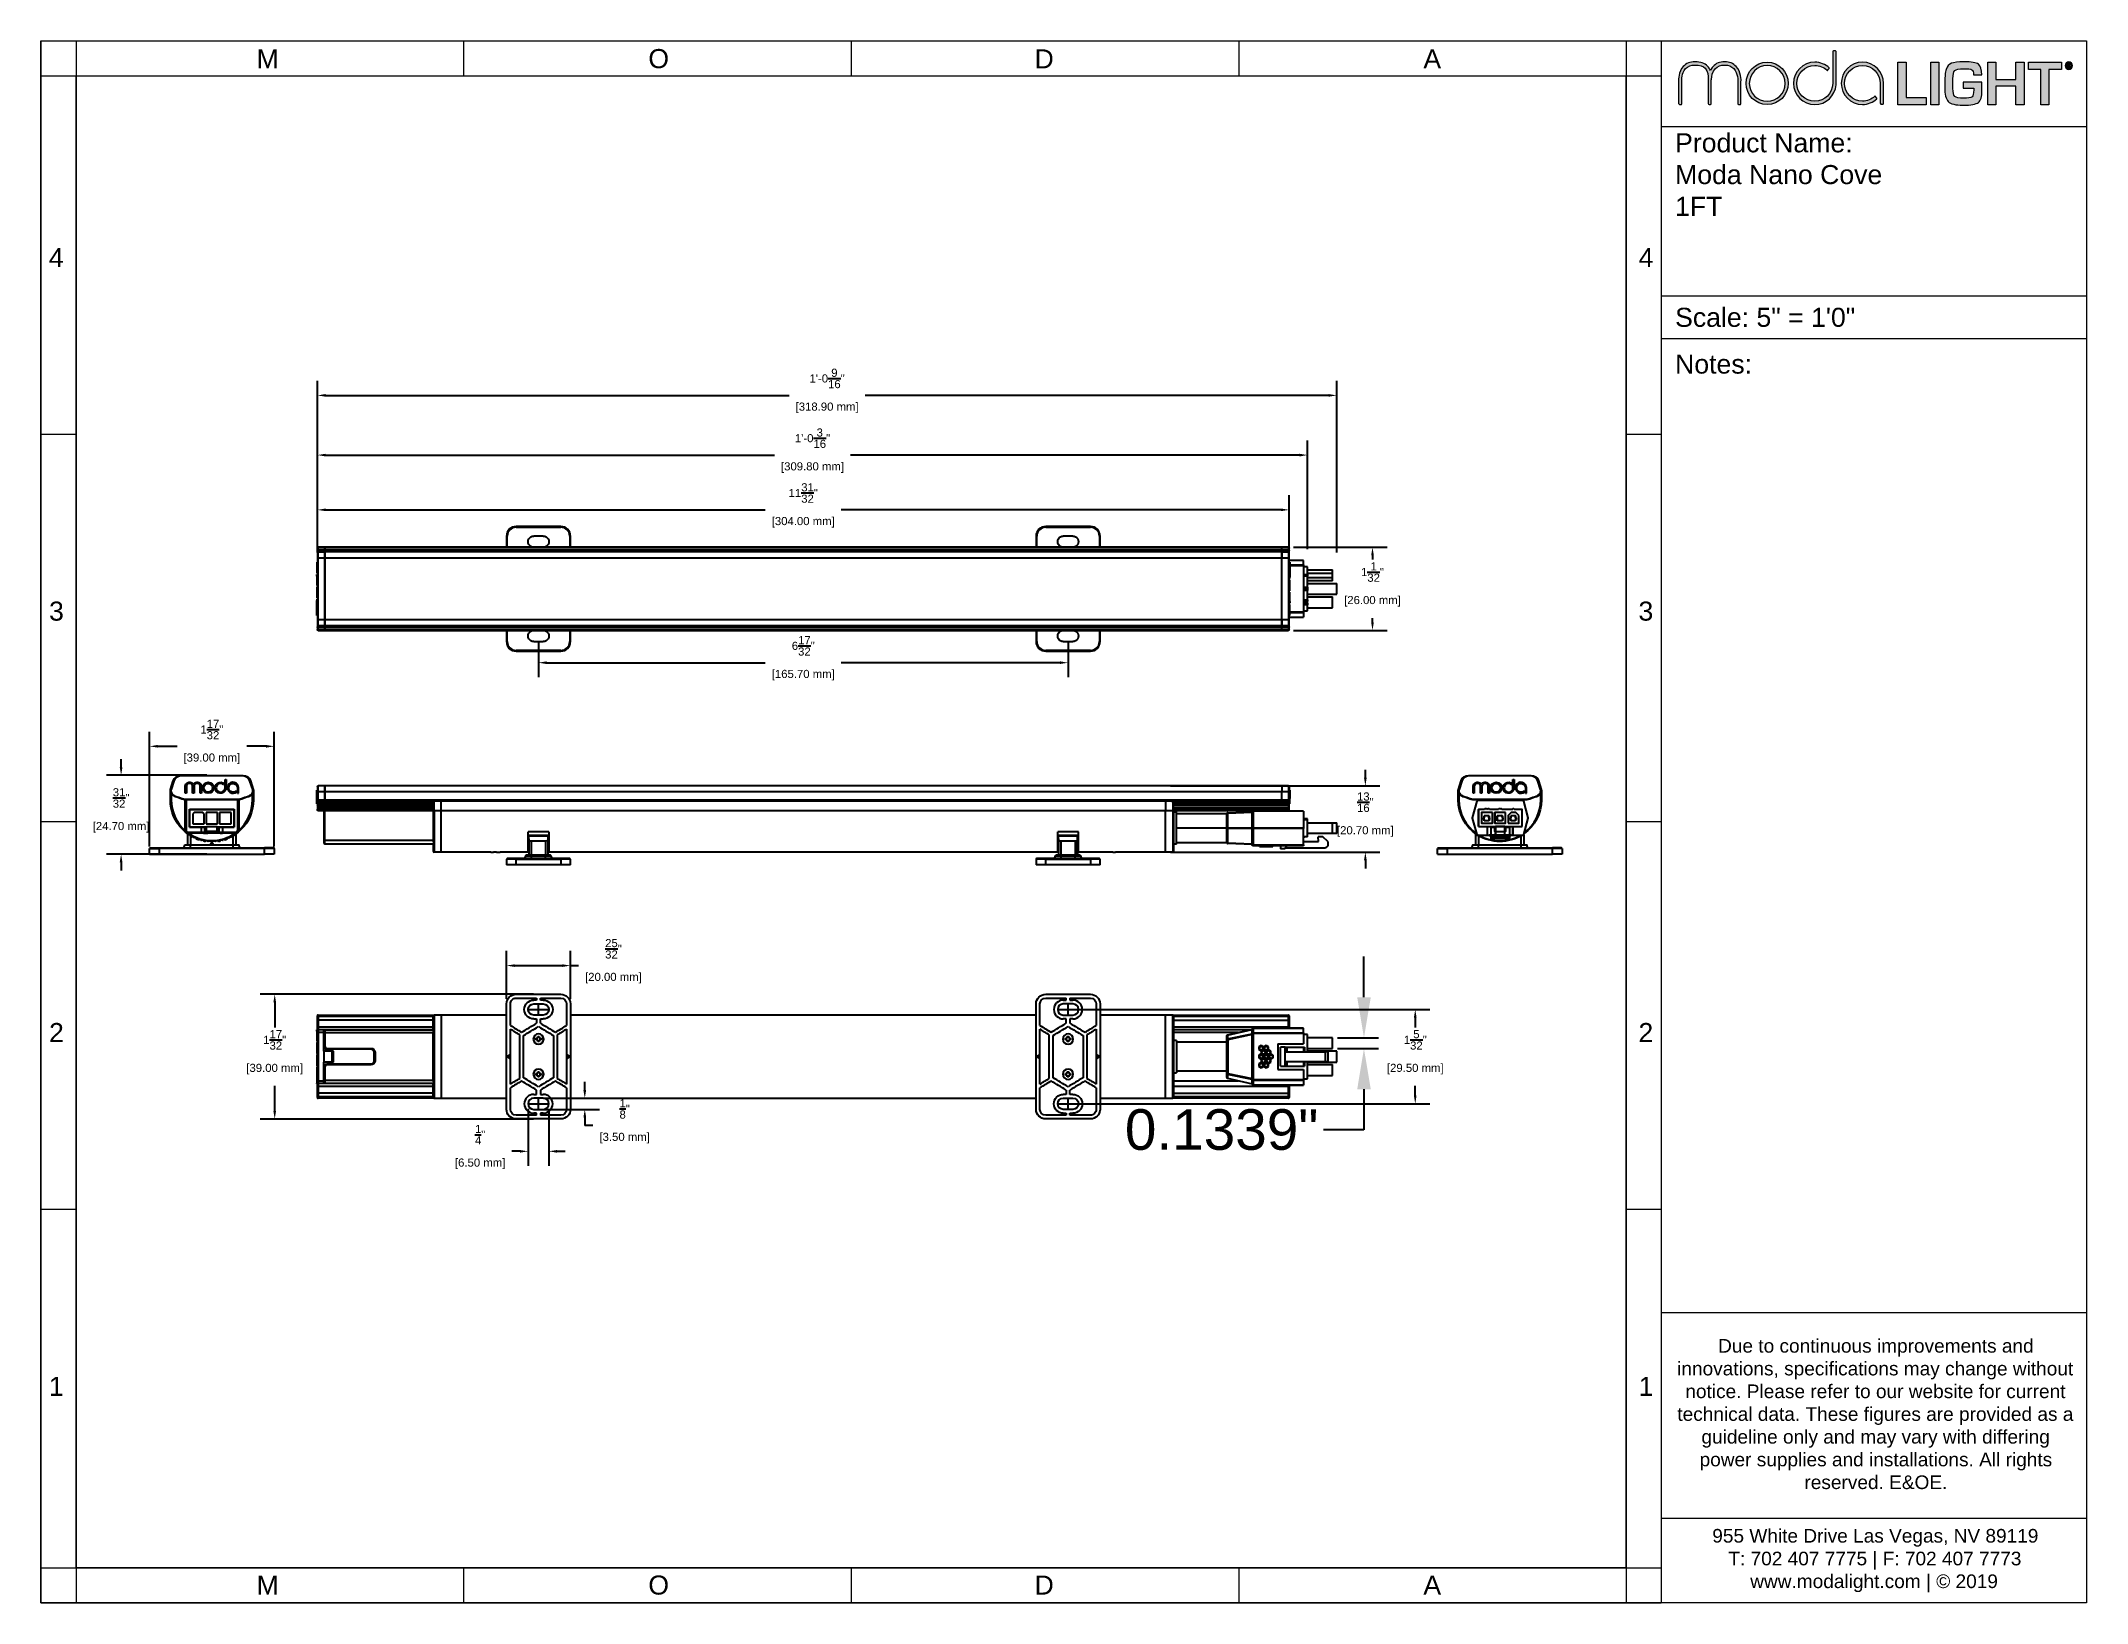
# Paper-space layout '1FT Fixture' of a CAD drawing. Header units: inches. Extents: x 0 to 10.5, y 0 to 8.
# The model-space entities are those that its viewports show. They can reach past a viewport. Long polylines and large blocks are cut down to what shows.
import ezdxf

# ---------------------------------------------------------------- set-up
doc = ezdxf.new("R2010")
doc.units = ezdxf.units.IN
doc.header["$MEASUREMENT"] = 0
doc.linetypes.add('CENTER', pattern=[0.6, 0.375, -0.075, 0.075, -0.075])
doc.layers.get('Defpoints').update_dxf_attribs({"color": 1})
doc.layers.add('Nano', color=7, linetype='Continuous')
doc.layers.add('TITLE BLOCK', color=250, linetype='Continuous')
doc.styles.get("Standard").update_dxf_attribs({"font": 'Arial.ttf'})
doc.dimstyles.new('.1 DIM', dxfattribs={"dimscale": 0, "dimtxt": 0.1, "dimasz": 0.1, "dimexe": 0.18, "dimexo": 0.0625, "dimgap": 0.09, "dimtad": 0, "dimtih": 1, "dimtoh": 1, "dimdec": 5, "dimzin": 0, "dimdsep": 46, "dimlunit": 4, "dimtxsty": 'Standard', "dimcen": 0.09, "dimadec": 0, "dimazin": 0, "dimtfac": 1, "dimtdec": 5, "dimtofl": 0, "dimtmove": 0, "dimatfit": 3, "dimfxl": 1, "dimtolj": 1, "dimtzin": 0, "dimarcsym": 0})
doc.dimstyles.new('.5 DIM', dxfattribs={"dimscale": 0, "dimtxt": 0.5, "dimasz": 0.5, "dimexe": 0.18, "dimexo": 0.0625, "dimgap": 0.09, "dimtad": 0, "dimtih": 1, "dimtoh": 1, "dimdec": 4, "dimzin": 0, "dimdsep": 46, "dimlunit": 3, "dimtxsty": 'Standard', "dimcen": 0.25, "dimadec": 0, "dimazin": 0, "dimtfac": 1, "dimtdec": 4, "dimtofl": 0, "dimtmove": 0, "dimatfit": 3, "dimfxl": 1, "dimtolj": 1, "dimtzin": 0, "dimarcsym": 0})

psp = doc.layouts.new('1FT Fixture')

# ---------------------------------------------------------------- texts
at = {"layer": 'TITLE BLOCK', "color": 250, "true_color": 0x231f20, "char_height": 0.0978}
for s, insert, attachment_point, rotation in [('M', (1.222, 7.875), 9, 0), ('O', (3.119, 7.875), 7, 0), ('D', (5.2, 7.875), 9, 0), ('A', (7.097, 7.875), 7, 0), ('4', (0.118, 6.953), 3, 360), ('4', (8.202, 6.953), 1, 0), ('3', (0.119, 5.039), 9, 360), ('3', (8.201, 5.039), 7, 0)]:
    psp.add_mtext(s, dxfattribs=dict(at, insert=insert, attachment_point=attachment_point, rotation=rotation))
at = {"layer": 'TITLE BLOCK', "color": 250, "true_color": 0x231f20}
for s, insert, char_height, attachment_point in [('Product Name:\\PModa Nano Cove\\P1FT', (8.389, 7.118), 0.09782, 7), ('Scale: 5" = 1\'0"', (8.389, 6.547), 0.09782, 7), ('\\fArial|b0|i0|c0|p34;\\W1;Notes:', (8.389, 6.307), 0.09782, 7), ('2', (0.119, 2.975), 0.0978, 3), ('2', (8.201, 2.975), 0.0978, 1), ('\\fArial|b0|i0|c0|p34;\\W1;1', (0.118, 1.061), 0.09782, 9), ('\\fArial|b0|i0|c0|p34;\\W1;1', (8.202, 1.061), 0.09782, 7), ('M', (1.222, 0.139), 0.0978, 3), ('O', (3.119, 0.139), 0.0978, 1), ('D', (5.2, 0.139), 0.0978, 3), ('A', (7.097, 0.139), 0.0978, 1)]:
    psp.add_mtext(s, dxfattribs=dict(at, insert=insert, char_height=char_height, attachment_point=attachment_point))
at = {"layer": 'TITLE BLOCK', "char_height": 0.07, "attachment_point": 1}
for s, insert in [('\\pi0.21674;Due to continuous improvements and \\P\\pi0.00665;innovations, specifications may change without \\P\\pi0.04866;notice. Please refer to our website for current \\P\\pi0.0076;technical data. These figures are provided as a \\P\\pi0.13127;guideline only and may vary with differing \\P\\pi0.12172;power supplies and installations. All rights \\P\\pi0.65985;reserved. E&OE.', (8.393, 1.353)), ('\\pi0.19382;955 White Drive Las Vegas, NV 89119\\P\\pi0.27643;T: 702 407 7775 | F: 702 407 7773\\P\\pi0.38864;www.modalight.com | {\\C250;\\c2105123;© 2019}', (8.386, 0.378))]:
    psp.add_mtext_dynamic_manual_height_columns(s, width=2.03689, gutter_width=1, heights=[0], dxfattribs=dict(at, insert=insert))

msp = doc.modelspace()

# ---------------------------------------------------------------- blocks, each defined once
blk = doc.blocks.new('*D4')
at = {"layer": 'Defpoints', "color": 0, "lineweight": -2, "transparency": 16777216}
for p, q in [((2.931, 7.909), (2.931, 8.616)), ((14.9, 7.909), (14.9, 8.616)), ((3.031, 8.436), (8.447, 8.436)), ((14.8, 8.436), (9.384, 8.436))]:
    blk.add_line(p, q, dxfattribs=at)
at = {"layer": 'Defpoints', "color": 0, "transparency": 16777216}
for p in [(2.931, 8.436), (2.931, 7.846), (14.9, 7.846)]:
    blk.add_point(p, dxfattribs=at)
for points in [[(3.031, 8.453), (3.031, 8.42), (2.931, 8.436)], [(14.8, 8.453), (14.8, 8.42), (14.9, 8.436)]]:
    blk.add_solid(points, dxfattribs=at)
at = {"layer": 'Defpoints', "color": 0, "transparency": 16777216, "char_height": 0.1, "attachment_point": 5}
for s, insert in [('\\A1;11{\\H1x;\\S31/32;}"', (8.915, 8.644)), ('\\A1;[304.00 mm]', (8.915, 8.283))]:
    blk.add_mtext(s, dxfattribs=dict(at, insert=insert))
blk = doc.blocks.new('*D6')
at = {"layer": 'Defpoints', "color": 0, "lineweight": -2, "transparency": 16777216}
for p, q in [((14.954, 7.975), (16.107, 7.975)), ((15.927, 7.875), (15.927, 7.824)), ((15.927, 7.051), (15.927, 7.103)), ((14.954, 6.951), (16.107, 6.951))]:
    blk.add_line(p, q, dxfattribs=at)
at = {"layer": 'Defpoints', "color": 0, "transparency": 16777216}
for p in [(14.892, 7.975), (14.892, 6.951), (15.927, 6.951)]:
    blk.add_point(p, dxfattribs=at)
for points in [[(15.911, 7.875), (15.944, 7.875), (15.927, 7.975)], [(15.911, 7.051), (15.944, 7.051), (15.927, 6.951)]]:
    blk.add_solid(points, dxfattribs=at)
at = {"layer": 'Defpoints', "color": 0, "transparency": 16777216, "char_height": 0.1, "attachment_point": 5}
for s, insert in [('\\A1;1{\\H1x;\\S1/32;}"', (15.927, 7.67)), ('\\A1;[26.00 mm]', (15.927, 7.31))]:
    blk.add_mtext(s, dxfattribs=dict(at, insert=insert))
blk = doc.blocks.new('*D7')
at = {"layer": 'Defpoints', "color": 0, "lineweight": -2, "transparency": 16777216}
for p, q in [((15.839, 5.135), (15.839, 5.235)), ((13.438, 5.035), (16.019, 5.035)), ((13.438, 4.22), (16.019, 4.22)), ((15.839, 4.12), (15.839, 4.02))]:
    blk.add_line(p, q, dxfattribs=at)
at = {"layer": 'Defpoints', "color": 0, "transparency": 16777216}
for p in [(13.376, 5.035), (15.839, 5.035), (13.376, 4.22)]:
    blk.add_point(p, dxfattribs=at)
for points in [[(15.823, 5.135), (15.856, 5.135), (15.839, 5.035)], [(15.823, 4.12), (15.856, 4.12), (15.839, 4.22)]]:
    blk.add_solid(points, dxfattribs=at)
at = {"layer": 'Defpoints', "color": 0, "transparency": 16777216, "char_height": 0.1, "attachment_point": 5}
for s, insert in [('\\A1;{\\H1x;\\S13/16;}"', (15.839, 4.835)), ('\\A1;[20.70 mm]', (15.839, 4.474))]:
    blk.add_mtext(s, dxfattribs=dict(at, insert=insert))
blk = doc.blocks.new('*D8')
at = {"layer": 'Defpoints', "color": 0, "lineweight": -2, "transparency": 16777216}
for p, q in [((12.24, 2.281), (16.634, 2.281)), ((16.454, 2.181), (16.454, 2.061)), ((16.454, 1.219), (16.454, 1.34)), ((12.24, 1.119), (16.634, 1.119))]:
    blk.add_line(p, q, dxfattribs=at)
at = {"layer": 'Defpoints', "color": 0, "transparency": 16777216}
for p in [(12.177, 2.281), (12.177, 1.119), (16.454, 1.119)]:
    blk.add_point(p, dxfattribs=at)
for points in [[(16.437, 2.181), (16.47, 2.181), (16.454, 2.281)], [(16.437, 1.219), (16.47, 1.219), (16.454, 1.119)]]:
    blk.add_solid(points, dxfattribs=at)
at = {"layer": 'Defpoints', "color": 0, "transparency": 16777216, "char_height": 0.1, "attachment_point": 5}
for s, insert in [('\\A1;1{\\H1x;\\S5/32;}"', (16.454, 1.907)), ('\\A1;[29.50 mm]', (16.454, 1.547))]:
    blk.add_mtext(s, dxfattribs=dict(at, insert=insert))
blk = doc.blocks.new('*D10')
at = {"layer": 'Defpoints', "color": 0, "lineweight": -2, "transparency": 16777216}
for p, q in [((5.654, 6.82), (5.654, 6.373)), ((12.177, 6.82), (12.177, 6.373)), ((5.754, 6.553), (8.447, 6.553)), ((12.077, 6.553), (9.384, 6.553))]:
    blk.add_line(p, q, dxfattribs=at)
at = {"layer": 'Defpoints', "color": 0, "transparency": 16777216}
for p in [(5.654, 6.882), (12.177, 6.882), (12.177, 6.553)]:
    blk.add_point(p, dxfattribs=at)
for points in [[(5.754, 6.57), (5.754, 6.537), (5.654, 6.553)], [(12.077, 6.57), (12.077, 6.537), (12.177, 6.553)]]:
    blk.add_solid(points, dxfattribs=at)
at = {"layer": 'Defpoints', "color": 0, "transparency": 16777216, "char_height": 0.1, "attachment_point": 5}
for s, insert in [('\\A1;6{\\H1x;\\S17/32;}"', (8.915, 6.761)), ('\\A1;[165.70 mm]', (8.915, 6.4))]:
    blk.add_mtext(s, dxfattribs=dict(at, insert=insert))
blk = doc.blocks.new('*D11')
at = {"layer": 'Defpoints', "color": 0, "lineweight": -2, "transparency": 16777216}
for p, q in [((5.26, 2.412), (5.26, 3.002)), ((5.36, 2.822), (5.947, 2.822)), ((6.047, 2.412), (6.047, 3.002)), ((6.047, 2.822), (6.147, 2.822))]:
    blk.add_line(p, q, dxfattribs=at)
at = {"layer": 'Defpoints', "color": 0, "transparency": 16777216}
for p in [(6.047, 2.822), (5.26, 2.35), (6.047, 2.35)]:
    blk.add_point(p, dxfattribs=at)
for points in [[(5.36, 2.838), (5.36, 2.805), (5.26, 2.822)], [(5.947, 2.838), (5.947, 2.805), (6.047, 2.822)]]:
    blk.add_solid(points, dxfattribs=at)
at = {"layer": 'Defpoints', "color": 0, "transparency": 16777216, "char_height": 0.1, "attachment_point": 5}
for s, insert in [('\\A1;{\\H1x;\\S25/32;}"', (6.577, 3.029)), ('\\A1;[20.00 mm]', (6.577, 2.668))]:
    blk.add_mtext(s, dxfattribs=dict(at, insert=insert))
blk = doc.blocks.new('*D12')
at = {"layer": 'Defpoints', "color": 0, "lineweight": -2, "transparency": 16777216}
for p, q in [((5.591, 2.468), (2.224, 2.468)), ((2.404, 2.368), (2.404, 2.061)), ((2.404, 1.032), (2.404, 1.34)), ((5.591, 0.932), (2.224, 0.932))]:
    blk.add_line(p, q, dxfattribs=at)
at = {"layer": 'Defpoints', "color": 0, "transparency": 16777216}
for p in [(5.654, 2.468), (2.404, 0.932), (5.654, 0.932)]:
    blk.add_point(p, dxfattribs=at)
for points in [[(2.388, 2.368), (2.421, 2.368), (2.404, 2.468)], [(2.388, 1.032), (2.421, 1.032), (2.404, 0.932)]]:
    blk.add_solid(points, dxfattribs=at)
at = {"layer": 'Defpoints', "color": 0, "transparency": 16777216, "char_height": 0.1, "attachment_point": 5}
for s, insert in [('\\A1;1{\\H1x;\\S17/32;}"', (2.404, 1.907)), ('\\A1;[39.00 mm]', (2.404, 1.547))]:
    blk.add_mtext(s, dxfattribs=dict(at, insert=insert))
blk = doc.blocks.new('*D13')
at = {"layer": 'Defpoints', "color": 0, "lineweight": -2, "transparency": 16777216}
for p, q in [((5.526, 1.057), (5.526, 0.354)), ((5.781, 1.057), (5.781, 0.354)), ((5.426, 0.534), (5.326, 0.534)), ((5.881, 0.534), (5.981, 0.534))]:
    blk.add_line(p, q, dxfattribs=at)
at = {"layer": 'Defpoints', "color": 0, "transparency": 16777216}
for p in [(5.526, 1.119), (5.781, 1.119), (5.526, 0.534)]:
    blk.add_point(p, dxfattribs=at)
for points in [[(5.426, 0.55), (5.426, 0.517), (5.526, 0.534)], [(5.881, 0.55), (5.881, 0.517), (5.781, 0.534)]]:
    blk.add_solid(points, dxfattribs=at)
at = {"layer": 'Defpoints', "color": 0, "transparency": 16777216, "char_height": 0.1, "attachment_point": 5}
for s, insert in [('\\A1;{\\H1x;\\S1/4;}"', (4.935, 0.739)), ('\\A1;[6.50 mm]', (4.935, 0.38))]:
    blk.add_mtext(s, dxfattribs=dict(at, insert=insert))
blk = doc.blocks.new('*D14')
at = {"layer": 'Defpoints', "color": 0, "lineweight": -2, "transparency": 16777216}
for p, q in [((6.224, 1.288), (6.224, 1.388)), ((5.716, 1.188), (6.404, 1.188)), ((5.716, 1.051), (6.404, 1.051)), ((6.224, 0.951), (6.224, 0.851)), ((6.324, 0.851), (6.224, 0.851))]:
    blk.add_line(p, q, dxfattribs=at)
at = {"layer": 'Defpoints', "color": 0, "transparency": 16777216}
for p in [(5.654, 1.188), (5.654, 1.051), (6.224, 1.051)]:
    blk.add_point(p, dxfattribs=at)
for points in [[(6.207, 1.288), (6.241, 1.288), (6.224, 1.188)], [(6.207, 0.951), (6.241, 0.951), (6.224, 1.051)]]:
    blk.add_solid(points, dxfattribs=at)
at = {"layer": 'Defpoints', "color": 0, "transparency": 16777216, "char_height": 0.1, "attachment_point": 5}
for s, insert in [('\\A1;{\\H1x;\\S1/8;}"', (6.715, 1.057)), ('\\A1;[3.50 mm]', (6.715, 0.697))]:
    blk.add_mtext(s, dxfattribs=dict(at, insert=insert))
blk = doc.blocks.new('*D15')
at = {"layer": 'Defpoints', "color": 0, "lineweight": -2, "transparency": 16777216}
for p, q in [((0.512, 5.266), (0.512, 5.366)), ((1.568, 5.166), (0.332, 5.166)), ((1.568, 4.193), (0.332, 4.193)), ((0.512, 4.093), (0.512, 3.993))]:
    blk.add_line(p, q, dxfattribs=at)
at = {"layer": 'Defpoints', "color": 0, "transparency": 16777216}
for p in [(1.63, 5.166), (0.512, 4.193), (1.63, 4.193)]:
    blk.add_point(p, dxfattribs=at)
for points in [[(0.495, 5.266), (0.529, 5.266), (0.512, 5.166)], [(0.495, 4.093), (0.529, 4.093), (0.512, 4.193)]]:
    blk.add_solid(points, dxfattribs=at)
at = {"layer": 'Defpoints', "color": 0, "transparency": 16777216, "char_height": 0.1, "attachment_point": 5}
for s, insert in [('\\A1;{\\H1x;\\S31/32;}"', (0.512, 4.887)), ('\\A1;[24.70 mm]', (0.512, 4.526))]:
    blk.add_mtext(s, dxfattribs=dict(at, insert=insert))
blk = doc.blocks.new('*D16')
at = {"layer": 'Defpoints', "color": 0, "lineweight": -2, "transparency": 16777216}
for p, q in [((0.863, 4.291), (0.863, 5.703)), ((2.398, 4.291), (2.398, 5.703)), ((0.963, 5.523), (1.201, 5.523)), ((2.298, 5.523), (2.06, 5.523))]:
    blk.add_line(p, q, dxfattribs=at)
at = {"layer": 'Defpoints', "color": 0, "transparency": 16777216}
for p in [(2.398, 5.523), (0.863, 4.229), (2.398, 4.229)]:
    blk.add_point(p, dxfattribs=at)
for points in [[(0.963, 5.54), (0.963, 5.507), (0.863, 5.523)], [(2.298, 5.54), (2.298, 5.507), (2.398, 5.523)]]:
    blk.add_solid(points, dxfattribs=at)
at = {"layer": 'Defpoints', "color": 0, "transparency": 16777216, "char_height": 0.1, "attachment_point": 5}
for s, insert in [('\\A1;1{\\H1x;\\S17/32;}"', (1.63, 5.73)), ('\\A1;[39.00 mm]', (1.63, 5.37))]:
    blk.add_mtext(s, dxfattribs=dict(at, insert=insert))
blk = doc.blocks.new('*D17')
at = {"layer": 'Defpoints', "color": 0, "lineweight": -2, "transparency": 16777216}
for p, q in [((2.931, 7.952), (2.931, 9.291)), ((3.031, 9.111), (8.561, 9.111)), ((15.028, 9.111), (9.498, 9.111)), ((15.128, 7.952), (15.128, 9.291))]:
    blk.add_line(p, q, dxfattribs=at)
at = {"layer": 'Defpoints', "color": 0, "transparency": 16777216}
for p in [(15.128, 9.111), (2.931, 7.889), (15.128, 7.889)]:
    blk.add_point(p, dxfattribs=at)
for points in [[(3.031, 9.127), (3.031, 9.094), (2.931, 9.111)], [(15.028, 9.127), (15.028, 9.094), (15.128, 9.111)]]:
    blk.add_solid(points, dxfattribs=at)
at = {"layer": 'Defpoints', "color": 0, "transparency": 16777216, "char_height": 0.1, "attachment_point": 5}
for s, insert in [('\\A1;1\'-0{\\H1x;\\S3/16;}"', (9.029, 9.319)), ('\\A1;[309.80 mm]', (9.029, 8.957))]:
    blk.add_mtext(s, dxfattribs=dict(at, insert=insert))
blk = doc.blocks.new('*D18')
at = {"layer": 'Defpoints', "color": 0, "lineweight": -2, "transparency": 16777216}
for p, q in [((2.931, 7.909), (2.931, 10.026)), ((3.031, 9.846), (8.74, 9.846)), ((15.386, 9.846), (9.677, 9.846)), ((15.486, 7.909), (15.486, 10.026))]:
    blk.add_line(p, q, dxfattribs=at)
at = {"layer": 'Defpoints', "color": 0, "transparency": 16777216}
for p in [(15.486, 9.846), (2.931, 7.846), (15.486, 7.846)]:
    blk.add_point(p, dxfattribs=at)
for points in [[(3.031, 9.863), (3.031, 9.83), (2.931, 9.846)], [(15.386, 9.863), (15.386, 9.83), (15.486, 9.846)]]:
    blk.add_solid(points, dxfattribs=at)
at = {"layer": 'Defpoints', "color": 0, "transparency": 16777216, "char_height": 0.1, "attachment_point": 5}
for s, insert in [('\\A1;1\'-0{\\H1x;\\S9/16;}"', (9.209, 10.055)), ('\\A1;[318.90 mm]', (9.209, 9.693))]:
    blk.add_mtext(s, dxfattribs=dict(at, insert=insert))
blk = doc.blocks.new('*D21')
at = {"layer": 'Defpoints', "color": 0, "lineweight": -2, "transparency": 16777216}
for p, q in [((15.822, 2.432), (15.822, 2.932)), ((15.498, 1.932), (16.002, 1.932)), ((15.498, 1.799), (16.002, 1.799)), ((15.822, 1.299), (15.822, 0.799)), ((15.822, 0.799), (15.322, 0.799))]:
    blk.add_line(p, q, dxfattribs=at)
at = {"layer": 'Defpoints', "color": 0, "transparency": 16777216}
for p in [(15.435, 1.932), (15.435, 1.799), (15.822, 1.799)]:
    blk.add_point(p, dxfattribs=at)
for points in [[(15.739, 2.432), (15.906, 2.432), (15.822, 1.932)], [(15.739, 1.299), (15.906, 1.299), (15.822, 1.799)]]:
    blk.add_solid(points, dxfattribs=at)
at = {"layer": 'Defpoints', "color": 0, "transparency": 16777216, "insert": (14.069, 0.799), "char_height": 0.5, "attachment_point": 5}
blk.add_mtext('\\A1;0.1339"', dxfattribs=at)

# ---------------------------------------------------------------- dimensions: what is measured, and where the dimension line sits
at = {"layer": 'Defpoints'}
for base, p1, p2, picture, middle in [((15.4861797, 9.8463877), (2.9310846, 7.846009), (15.4861797, 7.846009), '*D18', (9.2086322, 9.8463877)), ((15.127912, 9.110501), (2.931085, 7.889154), (15.127912, 7.889154), '*D17', (9.029498, 9.110501)), ((2.398121, 5.523241), (0.862691, 4.228607), (2.398121, 4.228607), '*D16', (1.630406, 5.523241)), ((6.04722, 2.821584), (5.25982, 2.349759), (6.04722, 2.349759), '*D11', (6.57692, 2.821584)), ((5.5255675998, 0.5335904456), (5.7814726002, 1.1194469839), (5.5255675998, 1.1194469839), '*D13', (4.9347490459, 0.5335904456))]:
    dim = msp.add_linear_dim(base=base, p1=p1, p2=p2, dimstyle='.1 DIM', override={"dimscale": 1, "dimpost": '\\X'}, dxfattribs=at)
    dim.commit()
    dim.dimension.update_dxf_attribs({"geometry": picture, "text_midpoint": middle})
for base, p1, p2, angle, override, picture, middle in [((2.931085, 8.436225), (14.899565, 7.846009), (2.931085, 7.846009), 180, {"dimscale": 1, "dimpost": '\\X'}, '*D4', (8.915325, 8.436225)), ((15.927195, 6.951367), (14.891691, 7.974987), (14.891691, 6.951367), 90, {"dimscale": 1, "dimpost": '\\X'}, '*D6', (15.927195, 7.463177)), ((15.839379, 5.034924), (13.375946, 4.219965), (13.375946, 5.034924), 90, {"dimscale": 1, "dimpost": '\\X'}, '*D7', (15.839379, 4.627445)), ((16.4537805549, 1.1194469839), (12.1771291002, 2.2808619838), (12.1771291002, 1.1194469839), 90, {"dimscale": 1, "dimpost": '\\X'}, '*D8', (16.4537805549, 1.7001544839)), ((6.2240128099, 1.0505494839), (5.6535201002, 1.1883444839), (5.6535201002, 1.0505494839), 90, {"dimscale": 1, "dimpost": '\\X', "dimtmove": 1}, '*D14', (6.66431327, 0.8505494839))]:
    dim = msp.add_linear_dim(base=base, p1=p1, p2=p2, angle=angle, dimstyle='.1 DIM', override=override, dxfattribs=at)
    dim.commit()
    dim.dimension.update_dxf_attribs({"geometry": picture, "text_midpoint": middle, "dimtype": 160})
for base, p1, p2, angle, dimstyle, override, picture, middle in [((12.177129, 6.553287), (5.65352, 6.88247), (12.177129, 6.88247), 180, '.1 DIM', {"dimscale": 1, "dimpost": '\\X'}, '*D10', (8.915325, 6.553287)), ((0.512146, 4.193174), (1.630406, 5.165613), (1.630406, 4.193174), 90, '.1 DIM', {"dimscale": 1, "dimpost": '\\X'}, '*D15', (0.512146, 4.679393)), ((15.822283, 1.79858), (15.435, 1.932438), (15.435, 1.79858), 90, '.5 DIM', {"dimscale": 1}, '*D21', (14.069255, 0.79858))]:
    dim = msp.add_linear_dim(base=base, p1=p1, p2=p2, angle=angle, dimstyle=dimstyle, override=override, dxfattribs=at)
    dim.commit()
    dim.dimension.update_dxf_attribs({"geometry": picture, "text_midpoint": middle})
dim = msp.add_aligned_dim(p1=(5.65352, 2.467869), p2=(5.65352, 0.932439), distance=-3.249062, dimstyle='.1 DIM', override={"dimscale": 1, "dimpost": '\\X'}, dxfattribs=at)
dim.commit()
dim.dimension.update_dxf_attribs({"geometry": '*D12', "text_midpoint": (2.404459, 1.700154)})

# ---------------------------------------------------------------- linework, layer by layer
for points in [[(17.210652, 4.845812), (17.156522, 4.64357)], [(17.210652, 4.845812), (17.156522, 4.64357)], [(17.222047, 4.854358), (17.216349, 4.851509), (17.210652, 4.848661)], [(17.222047, 4.854358), (17.216349, 4.851509), (17.210652, 4.848661)], [(17.210652, 4.848661), (17.210652, 4.845812)], [(17.210652, 4.848661), (17.210652, 4.845812)], [(17.780439, 4.854358), (17.222047, 4.854358)], [(17.780439, 4.854358), (17.222047, 4.854358)], [(17.786137, 4.851509), (17.780439, 4.854358)], [(17.791835, 4.845812), (17.788986, 4.848661), (17.786137, 4.851509), (17.780439, 4.854358)], [(17.788986, 4.848661), (17.786137, 4.851509)], [(17.791835, 4.845812), (17.788986, 4.848661)], [(17.845964, 4.64357), (17.791835, 4.845812)], [(17.845964, 4.64357), (17.791835, 4.845812)], [(17.156522, 4.64357), (17.156522, 4.640721)], [(17.156522, 4.64357), (17.156522, 4.640721)], [(17.156522, 4.640721), (17.156522, 4.637873)], [(17.156522, 4.640721), (17.156522, 4.637873)], [(17.156522, 4.637873), (17.210652, 4.43563)], [(17.156522, 4.637873), (17.210652, 4.43563)], [(17.307515, 4.746115), (17.233443, 4.746115)], [(17.233443, 4.746115), (17.233443, 4.535327)], [(17.307515, 4.746115), (17.233443, 4.746115), (17.233443, 4.535327)], [(17.233443, 4.535327), (17.233443, 4.746115)], [(17.404379, 4.706236), (17.270479, 4.706236)], [(17.270479, 4.575206), (17.404379, 4.575206), (17.404379, 4.706236)], [(17.270479, 4.706236), (17.270479, 4.575206)], [(17.404379, 4.706236), (17.270479, 4.706236), (17.270479, 4.575206), (17.404379, 4.575206), (17.404379, 4.706236)], [(17.298969, 4.640721), (17.301818, 4.640721)], [(17.298969, 4.62363), (17.298969, 4.640721)], [(17.298969, 4.640721), (17.301818, 4.640721)], [(17.298969, 4.62363), (17.298969, 4.640721)], [(17.304666, 4.62363), (17.301818, 4.62363), (17.298969, 4.62363)], [(17.301818, 4.62363), (17.298969, 4.62363)], [(17.304666, 4.657812), (17.316062, 4.666358), (17.301818, 4.666358)], [(17.301818, 4.666358), (17.301818, 4.640721), (17.304666, 4.640721)], [(17.301818, 4.666358), (17.316062, 4.666358)], [(17.301818, 4.640721), (17.301818, 4.666358)], [(17.301818, 4.640721), (17.304666, 4.640721)], [(17.304666, 4.62363), (17.301818, 4.62363)], [(17.301818, 4.603691), (17.301818, 4.62363)], [(17.301818, 4.603691), (17.301818, 4.62363)], [(17.364494, 4.603691), (17.301818, 4.603691)], [(17.364494, 4.603691), (17.301818, 4.603691)], [(17.318911, 4.672055), (17.304666, 4.657812)], [(17.316062, 4.666358), (17.318911, 4.672055), (17.304666, 4.657812)], [(17.304666, 4.657812), (17.316062, 4.666358)], [(17.304666, 4.640721), (17.304666, 4.657812)], [(17.304666, 4.640721), (17.304666, 4.657812)], [(17.304666, 4.62363), (17.304666, 4.640721)], [(17.304666, 4.62363), (17.304666, 4.640721)], [(17.304666, 4.603691), (17.304666, 4.62363), (17.304666, 4.603691)], [(17.324609, 4.746115), (17.324609, 4.748964), (17.32176, 4.751812), (17.316062, 4.754661), (17.310364, 4.751812), (17.307515, 4.748964), (17.307515, 4.746115)], [(17.310364, 4.751812), (17.307515, 4.748964)], [(17.307515, 4.748964), (17.307515, 4.746115)], [(17.316062, 4.754661), (17.310364, 4.751812)], [(17.32176, 4.751812), (17.316062, 4.754661)], [(17.316062, 4.666358), (17.318911, 4.672055)], [(17.318911, 4.672055), (17.347401, 4.672055)], [(17.318911, 4.672055), (17.347401, 4.672055)], [(17.324609, 4.748964), (17.32176, 4.751812)], [(17.324609, 4.746115), (17.324609, 4.748964)], [(17.327458, 4.746115), (17.324609, 4.746115)], [(17.327458, 4.746115), (17.324609, 4.746115)], [(17.347401, 4.746115), (17.344552, 4.748964), (17.341703, 4.751812), (17.336005, 4.754661), (17.333156, 4.751812), (17.327458, 4.748964), (17.327458, 4.746115)], [(17.333156, 4.751812), (17.327458, 4.748964)], [(17.327458, 4.748964), (17.327458, 4.746115)], [(17.336005, 4.754661), (17.333156, 4.751812)], [(17.341703, 4.751812), (17.336005, 4.754661)], [(17.344552, 4.748964), (17.341703, 4.751812)], [(17.347401, 4.746115), (17.344552, 4.748964)], [(17.350249, 4.746115), (17.347401, 4.746115)], [(17.350249, 4.746115), (17.347401, 4.746115)], [(17.361645, 4.657812), (17.347401, 4.672055)], [(17.353098, 4.666358), (17.361645, 4.657812), (17.347401, 4.672055)], [(17.347401, 4.672055), (17.353098, 4.666358)], [(17.347401, 4.672055), (17.353098, 4.666358), (17.364494, 4.666358)], [(17.367343, 4.746115), (17.367343, 4.748964), (17.364494, 4.751812), (17.358796, 4.754661), (17.353098, 4.751812), (17.350249, 4.748964), (17.350249, 4.746115)], [(17.353098, 4.751812), (17.350249, 4.748964)], [(17.350249, 4.748964), (17.350249, 4.746115)], [(17.358796, 4.754661), (17.353098, 4.751812)], [(17.353098, 4.666358), (17.361645, 4.657812), (17.361645, 4.603691)], [(17.364494, 4.666358), (17.353098, 4.666358)], [(17.364494, 4.751812), (17.358796, 4.754661)], [(17.361645, 4.640721), (17.364494, 4.640721), (17.364494, 4.666358)], [(17.361645, 4.657812), (17.361645, 4.640721), (17.361645, 4.657812)], [(17.361645, 4.640721), (17.361645, 4.62363)], [(17.361645, 4.640721), (17.361645, 4.62363)], [(17.367343, 4.640721), (17.364494, 4.640721), (17.361645, 4.640721)], [(17.364494, 4.62363), (17.361645, 4.62363), (17.361645, 4.603691)], [(17.361645, 4.62363), (17.361645, 4.603691)], [(17.367343, 4.62363), (17.364494, 4.62363), (17.361645, 4.62363)], [(17.367343, 4.748964), (17.364494, 4.751812)], [(17.364494, 4.666358), (17.364494, 4.640721), (17.364494, 4.666358)], [(17.364494, 4.666358), (17.364494, 4.640721)], [(17.364494, 4.640721), (17.367343, 4.640721)], [(17.364494, 4.603691), (17.364494, 4.62363)], [(17.364494, 4.603691), (17.364494, 4.62363), (17.364494, 4.603691)], [(17.364494, 4.62363), (17.364494, 4.603691)], [(17.367343, 4.62363), (17.364494, 4.62363)], [(17.367343, 4.746115), (17.367343, 4.748964)], [(17.481301, 4.746115), (17.367343, 4.746115)], [(17.481301, 4.746115), (17.367343, 4.746115)], [(17.367343, 4.62363), (17.367343, 4.640721)], [(17.367343, 4.640721), (17.367343, 4.62363), (17.367343, 4.640721)], [(17.367343, 4.640721), (17.367343, 4.62363)], [(17.566769, 4.706236), (17.435718, 4.706236)], [(17.435718, 4.575206), (17.566769, 4.575206), (17.566769, 4.706236)], [(17.435718, 4.706236), (17.435718, 4.575206)], [(17.566769, 4.706236), (17.435718, 4.706236), (17.435718, 4.575206), (17.566769, 4.575206), (17.566769, 4.706236)], [(17.435718, 4.575206), (17.435718, 4.706236)], [(17.461358, 4.640721), (17.464207, 4.640721)], [(17.461358, 4.62363), (17.461358, 4.640721)], [(17.461358, 4.640721), (17.464207, 4.640721)], [(17.461358, 4.62363), (17.461358, 4.640721)], [(17.467056, 4.62363), (17.464207, 4.62363), (17.461358, 4.62363)], [(17.464207, 4.62363), (17.461358, 4.62363)], [(17.467056, 4.657812), (17.478452, 4.666358), (17.464207, 4.666358)], [(17.464207, 4.666358), (17.464207, 4.640721), (17.467056, 4.640721)], [(17.464207, 4.666358), (17.478452, 4.666358)], [(17.464207, 4.640721), (17.464207, 4.666358)], [(17.464207, 4.640721), (17.467056, 4.640721)], [(17.467056, 4.62363), (17.464207, 4.62363)], [(17.464207, 4.603691), (17.464207, 4.62363)], [(17.464207, 4.603691), (17.464207, 4.62363)], [(17.526883, 4.603691), (17.464207, 4.603691)], [(17.526883, 4.603691), (17.464207, 4.603691)], [(17.481301, 4.672055), (17.467056, 4.657812)], [(17.478452, 4.666358), (17.481301, 4.672055), (17.467056, 4.657812)], [(17.467056, 4.657812), (17.478452, 4.666358)], [(17.467056, 4.640721), (17.467056, 4.657812)], [(17.467056, 4.640721), (17.467056, 4.657812)], [(17.467056, 4.62363), (17.467056, 4.640721)], [(17.467056, 4.62363), (17.467056, 4.640721)], [(17.467056, 4.603691), (17.467056, 4.62363), (17.467056, 4.603691)], [(17.478452, 4.666358), (17.481301, 4.672055)], [(17.498394, 4.746115), (17.498394, 4.748964), (17.495545, 4.751812), (17.489847, 4.754661), (17.484149, 4.751812), (17.481301, 4.748964), (17.481301, 4.746115)], [(17.484149, 4.751812), (17.481301, 4.748964)], [(17.481301, 4.748964), (17.481301, 4.746115)], [(17.481301, 4.672055), (17.50979, 4.672055)], [(17.481301, 4.672055), (17.50979, 4.672055)], [(17.489847, 4.754661), (17.484149, 4.751812)], [(17.495545, 4.751812), (17.489847, 4.754661)], [(17.498394, 4.748964), (17.495545, 4.751812)], [(17.498394, 4.746115), (17.498394, 4.748964)], [(17.501243, 4.746115), (17.498394, 4.746115)], [(17.501243, 4.746115), (17.498394, 4.746115)], [(17.521186, 4.746115), (17.518337, 4.748964), (17.515488, 4.751812), (17.50979, 4.754661), (17.506941, 4.751812), (17.501243, 4.748964), (17.501243, 4.746115)], [(17.506941, 4.751812), (17.501243, 4.748964)], [(17.501243, 4.748964), (17.501243, 4.746115)], [(17.50979, 4.754661), (17.506941, 4.751812)], [(17.515488, 4.751812), (17.50979, 4.754661)], [(17.526883, 4.657812), (17.50979, 4.672055)], [(17.515488, 4.666358), (17.526883, 4.657812), (17.50979, 4.672055)], [(17.50979, 4.672055), (17.515488, 4.666358)], [(17.50979, 4.672055), (17.515488, 4.666358), (17.526883, 4.666358)], [(17.518337, 4.748964), (17.515488, 4.751812)], [(17.515488, 4.666358), (17.526883, 4.657812), (17.526883, 4.603691)], [(17.526883, 4.666358), (17.515488, 4.666358)], [(17.521186, 4.746115), (17.518337, 4.748964)], [(17.655086, 4.746115), (17.521186, 4.746115)], [(17.655086, 4.746115), (17.521186, 4.746115)], [(17.526883, 4.640721), (17.526883, 4.666358)], [(17.526883, 4.666358), (17.526883, 4.640721), (17.526883, 4.666358)], [(17.526883, 4.666358), (17.526883, 4.640721)], [(17.526883, 4.657812), (17.526883, 4.640721), (17.526883, 4.657812)], [(17.526883, 4.640721), (17.526883, 4.62363)], [(17.526883, 4.640721), (17.526883, 4.62363)], [(17.532581, 4.640721), (17.526883, 4.640721)], [(17.526883, 4.640721), (17.532581, 4.640721)], [(17.526883, 4.603691), (17.526883, 4.62363)], [(17.526883, 4.62363), (17.526883, 4.603691)], [(17.526883, 4.62363), (17.526883, 4.603691)], [(17.526883, 4.603691), (17.526883, 4.62363), (17.526883, 4.603691)], [(17.532581, 4.62363), (17.526883, 4.62363)], [(17.526883, 4.62363), (17.526883, 4.603691)], [(17.532581, 4.62363), (17.526883, 4.62363)], [(17.532581, 4.62363), (17.532581, 4.640721)], [(17.532581, 4.640721), (17.532581, 4.62363), (17.532581, 4.640721)], [(17.532581, 4.640721), (17.532581, 4.62363)], [(17.635143, 4.706236), (17.598107, 4.669206)], [(17.635143, 4.706236), (17.598107, 4.669206), (17.598107, 4.575206)], [(17.598107, 4.669206), (17.598107, 4.575206)], [(17.598107, 4.575206), (17.729158, 4.575206), (17.729158, 4.669206)], [(17.598107, 4.575206), (17.729158, 4.575206)], [(17.623747, 4.640721), (17.629445, 4.640721)], [(17.623747, 4.62363), (17.623747, 4.640721)], [(17.623747, 4.640721), (17.629445, 4.640721)], [(17.623747, 4.62363), (17.623747, 4.640721)], [(17.629445, 4.62363), (17.623747, 4.62363)], [(17.629445, 4.62363), (17.623747, 4.62363)], [(17.629445, 4.657812), (17.640841, 4.666358)], [(17.629445, 4.657812), (17.640841, 4.666358), (17.629445, 4.666358)], [(17.629445, 4.666358), (17.629445, 4.640721)], [(17.629445, 4.666358), (17.640841, 4.666358)], [(17.629445, 4.640721), (17.629445, 4.666358)], [(17.629445, 4.640721), (17.629445, 4.657812)], [(17.629445, 4.640721), (17.629445, 4.657812)], [(17.629445, 4.62363), (17.629445, 4.640721)], [(17.629445, 4.62363), (17.629445, 4.640721)], [(17.629445, 4.603691), (17.629445, 4.62363), (17.629445, 4.603691)], [(17.629445, 4.603691), (17.629445, 4.62363)], [(17.629445, 4.603691), (17.629445, 4.62363)], [(17.689273, 4.603691), (17.629445, 4.603691)], [(17.689273, 4.603691), (17.629445, 4.603691)], [(17.692122, 4.706236), (17.635143, 4.706236)], [(17.729158, 4.669206), (17.692122, 4.706236), (17.635143, 4.706236)], [(17.640841, 4.666358), (17.64369, 4.672055)], [(17.640841, 4.666358), (17.64369, 4.672055)], [(17.64369, 4.672055), (17.675028, 4.672055)], [(17.64369, 4.672055), (17.675028, 4.672055)], [(17.672179, 4.746115), (17.672179, 4.748964), (17.66933, 4.751812), (17.663632, 4.754661), (17.657935, 4.751812), (17.655086, 4.748964), (17.655086, 4.746115)], [(17.657935, 4.751812), (17.655086, 4.748964)], [(17.655086, 4.748964), (17.655086, 4.746115)], [(17.663632, 4.754661), (17.657935, 4.751812)], [(17.66933, 4.751812), (17.663632, 4.754661)], [(17.672179, 4.748964), (17.66933, 4.751812)], [(17.672179, 4.746115), (17.672179, 4.748964)], [(17.769043, 4.535327), (17.769043, 4.746115), (17.672179, 4.746115)], [(17.769043, 4.746115), (17.672179, 4.746115)], [(17.675028, 4.672055), (17.677877, 4.666358)], [(17.675028, 4.672055), (17.677877, 4.666358)], [(17.677877, 4.666358), (17.689273, 4.657812), (17.689273, 4.603691)], [(17.689273, 4.640721), (17.689273, 4.666358), (17.677877, 4.666358)], [(17.677877, 4.666358), (17.689273, 4.657812)], [(17.677877, 4.666358), (17.689273, 4.666358)], [(17.689273, 4.640721), (17.689273, 4.666358)], [(17.689273, 4.666358), (17.689273, 4.640721)], [(17.689273, 4.666358), (17.689273, 4.640721)], [(17.689273, 4.657812), (17.689273, 4.640721), (17.689273, 4.657812)], [(17.689273, 4.640721), (17.689273, 4.62363)], [(17.689273, 4.640721), (17.689273, 4.62363)], [(17.694971, 4.62363), (17.694971, 4.640721), (17.689273, 4.640721)], [(17.689273, 4.640721), (17.694971, 4.640721)], [(17.689273, 4.603691), (17.689273, 4.62363)], [(17.689273, 4.62363), (17.689273, 4.603691)], [(17.689273, 4.62363), (17.689273, 4.603691)], [(17.689273, 4.603691), (17.689273, 4.62363)], [(17.689273, 4.62363), (17.689273, 4.603691)], [(17.694971, 4.62363), (17.689273, 4.62363)], [(17.694971, 4.62363), (17.689273, 4.62363)], [(17.689273, 4.62363), (17.689273, 4.603691)], [(17.729158, 4.669206), (17.692122, 4.706236)], [(17.694971, 4.62363), (17.694971, 4.640721)], [(17.694971, 4.640721), (17.694971, 4.62363)], [(17.694971, 4.640721), (17.694971, 4.62363)], [(17.729158, 4.575206), (17.729158, 4.669206)], [(17.769043, 4.535327), (17.769043, 4.746115)], [(17.791835, 4.43563), (17.845964, 4.637873)], [(17.791835, 4.43563), (17.845964, 4.637873)], [(17.845964, 4.640721), (17.845964, 4.64357)], [(17.845964, 4.637873), (17.845964, 4.640721), (17.845964, 4.64357)], [(17.845964, 4.637873), (17.845964, 4.640721)], [(17.210652, 4.43563), (17.210652, 4.429933)], [(17.210652, 4.43563), (17.210652, 4.429933)], [(17.210652, 4.429933), (17.216349, 4.427085), (17.222047, 4.427085)], [(17.210652, 4.429933), (17.216349, 4.427085)], [(17.216349, 4.427085), (17.222047, 4.427085)], [(17.222047, 4.427085), (17.344552, 4.427085)], [(17.222047, 4.427085), (17.344552, 4.427085)], [(17.233443, 4.535327), (17.441415, 4.535327)], [(17.233443, 4.535327), (17.441415, 4.535327)], [(17.344552, 4.427085), (17.344552, 4.535327)], [(17.344552, 4.427085), (17.344552, 4.535327)], [(17.344552, 4.427085), (17.384437, 4.427085)], [(17.344552, 4.427085), (17.384437, 4.427085)], [(17.381588, 4.427085), (17.364494, 4.427085)], [(17.364494, 4.427085), (17.373041, 4.418539), (17.384437, 4.418539)], [(17.381588, 4.427085), (17.364494, 4.427085)], [(17.373041, 4.418539), (17.384437, 4.418539)], [(17.415775, 4.427085), (17.412926, 4.427085), (17.381588, 4.427085)], [(17.412926, 4.427085), (17.381588, 4.427085)], [(17.381588, 4.427085), (17.384437, 4.418539)], [(17.384437, 4.532479), (17.384437, 4.535327)], [(17.384437, 4.535327), (17.384437, 4.532479)], [(17.384437, 4.52963), (17.384437, 4.532479)], [(17.384437, 4.532479), (17.384437, 4.52963)], [(17.384437, 4.52963), (17.384437, 4.523933)], [(17.384437, 4.52963), (17.384437, 4.523933)], [(17.435718, 4.523933), (17.384437, 4.523933), (17.384437, 4.427085)], [(17.384437, 4.523933), (17.384437, 4.427085)], [(17.384437, 4.427085), (17.441415, 4.427085), (17.441415, 4.475509)], [(17.384437, 4.427085), (17.441415, 4.427085)], [(17.384437, 4.427085), (17.384437, 4.3986)], [(17.384437, 4.427085), (17.384437, 4.3986)], [(17.384437, 4.418539), (17.410077, 4.418539)], [(17.384437, 4.418539), (17.410077, 4.418539)], [(17.384437, 4.3986), (17.441415, 4.3986)], [(17.384437, 4.387206), (17.618049, 4.387206), (17.618049, 4.3986)], [(17.384437, 4.3986), (17.384437, 4.387206), (17.618049, 4.387206)], [(17.384437, 4.3986), (17.384437, 4.387206)], [(17.412926, 4.427085), (17.410077, 4.418539)], [(17.410077, 4.418539), (17.421473, 4.418539)], [(17.410077, 4.418539), (17.421473, 4.418539)], [(17.415775, 4.427085), (17.412926, 4.427085)], [(17.432869, 4.427085), (17.415775, 4.427085)], [(17.415775, 4.427085), (17.424322, 4.418539), (17.435718, 4.418539)], [(17.432869, 4.427085), (17.415775, 4.427085)], [(17.421473, 4.418539), (17.421473, 4.421388)], [(17.424322, 4.418539), (17.435718, 4.418539)], [(17.481301, 4.427085), (17.464207, 4.427085), (17.432869, 4.427085)], [(17.464207, 4.427085), (17.432869, 4.427085)], [(17.432869, 4.427085), (17.435718, 4.418539)], [(17.435718, 4.532479), (17.435718, 4.535327)], [(17.435718, 4.532479), (17.435718, 4.535327)], [(17.435718, 4.52963), (17.435718, 4.532479)], [(17.435718, 4.52963), (17.435718, 4.532479)], [(17.435718, 4.523933), (17.435718, 4.52963)], [(17.435718, 4.523933), (17.435718, 4.52963)], [(17.441415, 4.475509), (17.435718, 4.475509), (17.435718, 4.523933)], [(17.435718, 4.475509), (17.435718, 4.523933)], [(17.441415, 4.475509), (17.435718, 4.475509)], [(17.435718, 4.418539), (17.461358, 4.418539)], [(17.435718, 4.418539), (17.461358, 4.418539)], [(17.441415, 4.475509), (17.558222, 4.475509), (17.558222, 4.535327)], [(17.441415, 4.535327), (17.441415, 4.475509)], [(17.558222, 4.535327), (17.441415, 4.535327)], [(17.441415, 4.535327), (17.558222, 4.535327)], [(17.441415, 4.535327), (17.441415, 4.475509)], [(17.441415, 4.475509), (17.441415, 4.427085)], [(17.441415, 4.475509), (17.441415, 4.427085)], [(17.441415, 4.427085), (17.441415, 4.3986)], [(17.558222, 4.427085), (17.441415, 4.427085)], [(17.441415, 4.427085), (17.441415, 4.3986)], [(17.441415, 4.3986), (17.441415, 4.427085)], [(17.441415, 4.3986), (17.558222, 4.3986)], [(17.441415, 4.3986), (17.558222, 4.3986)], [(17.464207, 4.427085), (17.461358, 4.418539)], [(17.461358, 4.418539), (17.472754, 4.418539)], [(17.461358, 4.418539), (17.472754, 4.418539)], [(17.481301, 4.427085), (17.464207, 4.427085)], [(17.484149, 4.427085), (17.467056, 4.427085)], [(17.467056, 4.427085), (17.475603, 4.418539), (17.489847, 4.418539)], [(17.484149, 4.427085), (17.467056, 4.427085)], [(17.472754, 4.418539), (17.481301, 4.427085)], [(17.475603, 4.421388), (17.475603, 4.418539), (17.489847, 4.418539)], [(17.475603, 4.418539), (17.489847, 4.418539)], [(17.475603, 4.418539), (17.489847, 4.418539)], [(17.484149, 4.427085), (17.481301, 4.427085)], [(17.484149, 4.427085), (17.481301, 4.427085)], [(17.532581, 4.427085), (17.515488, 4.427085), (17.484149, 4.427085)], [(17.515488, 4.427085), (17.484149, 4.427085)], [(17.484149, 4.427085), (17.489847, 4.418539)], [(17.532581, 4.427085), (17.515488, 4.427085), (17.484149, 4.427085)], [(17.515488, 4.427085), (17.484149, 4.427085)], [(17.484149, 4.427085), (17.489847, 4.418539)], [(17.489847, 4.418539), (17.512639, 4.418539)], [(17.489847, 4.418539), (17.512639, 4.418539)], [(17.489847, 4.418539), (17.512639, 4.418539)], [(17.489847, 4.418539), (17.512639, 4.418539)], [(17.515488, 4.427085), (17.512639, 4.418539), (17.524035, 4.418539)], [(17.532581, 4.427085), (17.515488, 4.427085), (17.512639, 4.418539)], [(17.512639, 4.418539), (17.524035, 4.418539)], [(17.512639, 4.418539), (17.524035, 4.418539), (17.512639, 4.418539)], [(17.532581, 4.427085), (17.515488, 4.427085)], [(17.524035, 4.418539), (17.532581, 4.427085)], [(17.524035, 4.418539), (17.532581, 4.427085)], [(17.526883, 4.421388), (17.529732, 4.418539), (17.541128, 4.418539)], [(17.526883, 4.421388), (17.529732, 4.418539), (17.541128, 4.418539)], [(17.529732, 4.418539), (17.541128, 4.418539)], [(17.529732, 4.418539), (17.541128, 4.418539)], [(17.53543, 4.427085), (17.532581, 4.427085)], [(17.53543, 4.427085), (17.532581, 4.427085)], [(17.53543, 4.427085), (17.532581, 4.427085)], [(17.53543, 4.427085), (17.532581, 4.427085)], [(17.583862, 4.427085), (17.569618, 4.427085), (17.53543, 4.427085)], [(17.569618, 4.427085), (17.53543, 4.427085)], [(17.53543, 4.427085), (17.541128, 4.418539)], [(17.569618, 4.427085), (17.53543, 4.427085)], [(17.569618, 4.427085), (17.53543, 4.427085)], [(17.53543, 4.427085), (17.541128, 4.418539)], [(17.541128, 4.418539), (17.56392, 4.418539)], [(17.541128, 4.418539), (17.56392, 4.418539)], [(17.541128, 4.418539), (17.56392, 4.418539)], [(17.541128, 4.418539), (17.56392, 4.418539)], [(17.558222, 4.475509), (17.558222, 4.535327)], [(17.558222, 4.535327), (17.769043, 4.535327)], [(17.558222, 4.535327), (17.769043, 4.535327)], [(17.566769, 4.523933), (17.566769, 4.475509), (17.558222, 4.475509)], [(17.558222, 4.427085), (17.558222, 4.475509)], [(17.558222, 4.427085), (17.558222, 4.475509)], [(17.566769, 4.475509), (17.558222, 4.475509)], [(17.558222, 4.3986), (17.558222, 4.427085)], [(17.558222, 4.3986), (17.558222, 4.427085)], [(17.558222, 4.427085), (17.618049, 4.427085), (17.558222, 4.427085)], [(17.558222, 4.3986), (17.618049, 4.3986)], [(17.583862, 4.427085), (17.569618, 4.427085), (17.56392, 4.418539)], [(17.569618, 4.427085), (17.56392, 4.418539), (17.575315, 4.418539)], [(17.56392, 4.418539), (17.575315, 4.418539), (17.56392, 4.418539)], [(17.56392, 4.418539), (17.575315, 4.418539)], [(17.566769, 4.535327), (17.566769, 4.532479)], [(17.566769, 4.523933), (17.566769, 4.475509), (17.566769, 4.535327)], [(17.566769, 4.535327), (17.566769, 4.532479)], [(17.566769, 4.532479), (17.566769, 4.52963)], [(17.566769, 4.532479), (17.566769, 4.52963)], [(17.566769, 4.52963), (17.566769, 4.523933)], [(17.566769, 4.52963), (17.566769, 4.523933)], [(17.618049, 4.427085), (17.618049, 4.523933), (17.566769, 4.523933)], [(17.586711, 4.427085), (17.569618, 4.427085)], [(17.569618, 4.427085), (17.581013, 4.418539), (17.592409, 4.418539)], [(17.586711, 4.427085), (17.569618, 4.427085)], [(17.575315, 4.418539), (17.583862, 4.427085)], [(17.575315, 4.418539), (17.578164, 4.421388)], [(17.581013, 4.418539), (17.592409, 4.418539)], [(17.635143, 4.427085), (17.620898, 4.427085), (17.586711, 4.427085)], [(17.620898, 4.427085), (17.586711, 4.427085)], [(17.586711, 4.427085), (17.592409, 4.418539)], [(17.592409, 4.418539), (17.615201, 4.418539)], [(17.592409, 4.418539), (17.615201, 4.418539)], [(17.620898, 4.427085), (17.615201, 4.418539), (17.626596, 4.418539)], [(17.615201, 4.418539), (17.626596, 4.418539)], [(17.618049, 4.532479), (17.618049, 4.535327)], [(17.618049, 4.532479), (17.618049, 4.535327)], [(17.618049, 4.52963), (17.618049, 4.532479)], [(17.618049, 4.532479), (17.618049, 4.52963)], [(17.618049, 4.523933), (17.618049, 4.52963)], [(17.618049, 4.52963), (17.618049, 4.523933)], [(17.618049, 4.427085), (17.618049, 4.523933)], [(17.618049, 4.3986), (17.618049, 4.427085)], [(17.618049, 4.3986), (17.618049, 4.427085)], [(17.618049, 4.427085), (17.655086, 4.427085)], [(17.618049, 4.427085), (17.655086, 4.427085)], [(17.618049, 4.387206), (17.618049, 4.3986)], [(17.635143, 4.427085), (17.620898, 4.427085)], [(17.626596, 4.418539), (17.635143, 4.427085)], [(17.655086, 4.427085), (17.655086, 4.535327)], [(17.655086, 4.535327), (17.655086, 4.427085)], [(17.655086, 4.535327), (17.655086, 4.427085)], [(17.655086, 4.427085), (17.780439, 4.427085)], [(17.655086, 4.427085), (17.780439, 4.427085)], [(17.780439, 4.427085), (17.786137, 4.427085)], [(17.780439, 4.427085), (17.786137, 4.427085)], [(17.786137, 4.427085), (17.788986, 4.429933)], [(17.786137, 4.427085), (17.788986, 4.429933)], [(17.788986, 4.429933), (17.791835, 4.43563)], [(17.788986, 4.429933), (17.791835, 4.43563)]]:
    msp.add_lwpolyline(points)
at = {"layer": 'Nano', "linetype": 'Continuous'}
for p, q in [((5.25982, 8.112782), (5.25982, 7.974985)), ((5.267694, 8.112782), (5.25982, 8.112782)), ((5.267694, 7.974985), (5.267694, 8.112782)), ((5.37793, 8.230892), (5.37793, 8.223018)), ((5.92911, 8.230892), (5.37793, 8.230892)), ((5.37793, 8.223018), (5.92911, 8.223018)), ((5.712575, 8.112782), (5.594465, 8.112782)), ((5.92911, 8.223018), (5.92911, 8.230892)), ((6.039346, 8.112782), (6.039346, 7.974985)), ((6.04722, 8.112782), (6.039346, 8.112782)), ((6.04722, 7.974985), (6.04722, 8.112782)), ((11.791303, 8.112782), (11.783429, 8.112782)), ((11.783429, 8.112782), (11.783429, 7.974985)), ((11.791303, 7.974985), (11.791303, 8.112782)), ((12.452719, 8.230892), (11.901539, 8.230892)), ((11.901539, 8.230892), (11.901539, 8.223018)), ((11.901539, 8.223018), (12.452719, 8.223018)), ((12.236184, 8.112782), (12.118074, 8.112782)), ((12.452719, 8.223018), (12.452719, 8.230892)), ((12.562955, 8.112782), (12.562955, 7.974985)), ((12.570829, 8.112782), (12.562955, 8.112782)), ((12.570829, 7.974985), (12.570829, 8.112782)), ((2.931085, 7.967113), (2.931085, 7.965816)), ((2.931085, 7.965816), (2.931085, 7.932299)), ((2.931085, 7.932299), (2.931085, 7.846009)), ((2.931085, 7.846009), (2.931085, 7.080345)), ((2.938959, 7.846009), (2.931085, 7.846009)), ((2.938959, 7.97332), (2.938959, 7.974987)), ((3.019667, 7.974987), (2.938959, 7.974987)), ((2.938959, 7.939802), (2.938959, 7.97332)), ((2.938959, 7.97332), (3.019667, 7.97332)), ((3.019667, 7.939802), (2.938959, 7.939802)), ((2.938959, 7.846009), (2.938959, 7.939802)), ((2.938959, 7.917984), (3.019667, 7.917984)), ((2.938959, 7.080345), (2.938959, 7.846009)), ((2.938959, 7.846009), (3.019667, 7.846009)), ((3.019667, 7.97332), (3.019667, 7.974987)), ((14.810982, 7.974987), (3.019667, 7.974987)), ((3.019667, 7.974987), (3.019667, 7.97332)), ((3.019667, 7.97332), (3.019667, 7.939802)), ((3.019667, 7.97332), (14.810982, 7.97332)), ((3.019667, 7.939802), (3.019667, 7.97332)), ((14.810982, 7.939802), (3.019667, 7.939802)), ((3.019667, 7.939802), (3.019667, 7.846009)), ((3.019667, 7.846009), (3.019667, 7.939802)), ((14.810982, 7.917984), (3.019667, 7.917984)), ((3.019667, 7.846009), (14.810982, 7.846009)), ((3.019667, 7.846009), (3.019667, 7.080345)), ((3.019667, 7.080345), (3.019667, 7.846009)), ((14.891691, 7.974987), (14.810982, 7.974987)), ((14.810982, 7.974987), (14.810982, 7.97332)), ((14.810982, 7.97332), (14.810982, 7.974987)), ((14.810982, 7.97332), (14.891691, 7.97332)), ((14.810982, 7.939802), (14.810982, 7.97332)), ((14.810982, 7.939802), (14.810982, 7.97332)), ((14.810982, 7.846009), (14.810982, 7.939802)), ((14.891691, 7.939802), (14.810982, 7.939802)), ((14.810982, 7.939802), (14.810982, 7.846009)), ((14.810982, 7.917984), (14.891691, 7.917984)), ((14.810982, 7.846009), (14.891691, 7.846009)), ((14.810982, 7.080345), (14.810982, 7.846009)), ((14.810982, 7.080345), (14.810982, 7.846009)), ((14.891691, 7.974987), (14.891691, 7.97332)), ((14.891691, 7.97332), (14.891691, 7.939802)), ((14.891691, 7.939802), (14.891691, 7.846009)), ((14.891691, 7.846009), (14.891691, 7.080345)), ((14.899565, 7.846009), (14.891691, 7.846009)), ((14.899565, 7.965816), (14.899565, 7.967113)), ((14.899565, 7.932299), (14.899565, 7.965816)), ((14.899565, 7.846009), (14.899565, 7.932299)), ((14.899565, 7.080345), (14.899565, 7.846009)), ((2.92234, 7.792005), (2.931085, 7.792005)), ((2.92234, 7.792005), (2.92234, 7.656445)), ((2.931085, 7.656445), (2.92234, 7.656445)), ((2.92234, 7.624985), (2.92234, 7.639378)), ((2.92234, 7.639378), (2.931085, 7.639378)), ((2.92234, 7.618597), (2.92234, 7.624985)), ((2.92234, 7.624985), (2.931085, 7.624985)), ((2.92234, 7.618599), (2.92234, 7.503467)), ((2.92234, 7.618599), (2.931085, 7.618599)), ((15.076731, 7.813154), (14.899565, 7.813154)), ((15.076731, 7.812752), (14.899565, 7.812752)), ((14.899565, 7.792005), (14.908309, 7.792005)), ((14.908309, 7.776829), (14.899565, 7.776829)), ((14.908309, 7.699389), (14.899565, 7.699389)), ((14.908309, 7.690551), (14.899565, 7.690551)), ((14.908309, 7.607488), (14.899565, 7.607488)), ((14.908309, 7.591535), (14.899565, 7.591535)), ((14.899565, 7.575787), (14.908309, 7.575787)), ((14.908305, 7.757896), (15.076731, 7.757896)), ((15.076731, 7.746488), (14.908305, 7.746488)), ((14.908309, 7.792005), (14.908309, 7.776829)), ((14.908309, 7.699389), (14.908309, 7.690551)), ((14.908309, 7.591535), (14.908309, 7.607488)), ((14.908309, 7.439874), (14.908309, 7.575787)), ((15.076731, 7.813154), (15.076731, 7.812752)), ((15.076731, 7.757896), (15.076731, 7.812752)), ((15.076731, 7.757896), (15.076731, 7.746488)), ((15.076731, 7.746488), (15.076731, 7.179867)), ((15.127912, 7.734831), (15.076731, 7.734831)), ((15.076731, 7.638374), (15.127912, 7.638374)), ((15.127912, 7.618689), (15.076731, 7.618689)), ((15.127912, 7.638374), (15.127912, 7.734831)), ((15.127912, 7.695461), (15.434999, 7.695461)), ((15.127912, 7.658059), (15.434999, 7.658059)), ((15.127912, 7.638374), (15.127912, 7.618689)), ((15.127912, 7.483846), (15.127912, 7.618689)), ((15.434999, 7.599004), (15.127912, 7.599004)), ((15.434999, 7.561602), (15.127912, 7.561602)), ((15.434999, 7.658059), (15.434999, 7.695461)), ((15.434999, 7.599004), (15.434999, 7.658059)), ((15.434999, 7.561602), (15.434999, 7.599004)), ((2.931085, 7.503467), (2.92234, 7.503467)), ((2.92234, 7.48648), (2.931085, 7.48648)), ((2.92234, 7.48648), (2.92234, 7.418524)), ((2.92234, 7.418524), (2.92234, 7.350567)), ((2.931085, 7.350567), (2.92234, 7.350567)), ((2.92234, 7.33482), (2.931085, 7.33482)), ((2.92234, 7.33482), (2.92234, 7.318867)), ((2.92234, 7.318867), (2.931085, 7.318867)), ((14.908309, 7.439874), (14.899565, 7.439874)), ((14.899565, 7.422888), (14.908309, 7.422888)), ((14.908309, 7.307755), (14.908309, 7.422888)), ((15.076731, 7.483846), (15.127912, 7.483846)), ((15.076731, 7.464161), (15.127912, 7.464161)), ((15.127912, 7.462193), (15.076731, 7.462193)), ((15.127912, 7.442508), (15.076731, 7.442508)), ((15.076731, 7.329319), (15.127912, 7.329319)), ((15.076731, 7.309634), (15.127912, 7.309634)), ((15.127912, 7.530106), (15.48618, 7.530106)), ((15.127912, 7.483846), (15.127912, 7.464161)), ((15.127912, 7.462193), (15.127912, 7.464161)), ((15.127912, 7.462193), (15.127912, 7.442508)), ((15.127912, 7.329319), (15.127912, 7.442508)), ((15.127912, 7.396248), (15.48618, 7.396248)), ((15.127912, 7.364752), (15.434999, 7.364752)), ((15.127912, 7.329319), (15.127912, 7.309634)), ((15.127912, 7.307665), (15.127912, 7.309634)), ((15.434999, 7.230893), (15.434999, 7.364752)), ((15.48618, 7.396248), (15.48618, 7.530106)), ((2.92234, 7.235803), (2.931085, 7.235803)), ((2.92234, 7.226965), (2.92234, 7.235803)), ((2.92234, 7.226965), (2.931085, 7.226965)), ((2.92234, 7.149525), (2.931085, 7.149525)), ((2.92234, 7.134349), (2.92234, 7.149525)), ((2.931085, 7.134349), (2.92234, 7.134349)), ((2.938959, 7.080345), (2.931085, 7.080345)), ((2.931085, 7.080345), (2.931085, 6.994055)), ((3.019667, 7.080345), (2.938959, 7.080345)), ((2.938959, 6.986552), (2.938959, 7.080345)), ((14.810982, 7.080345), (3.019667, 7.080345)), ((3.019667, 7.080345), (3.019667, 6.986552)), ((3.019667, 6.986552), (3.019667, 7.080345)), ((14.810982, 6.986552), (14.810982, 7.080345)), ((14.891691, 7.080345), (14.810982, 7.080345)), ((14.810982, 7.080345), (14.810982, 6.986552)), ((14.899565, 7.080345), (14.891691, 7.080345)), ((14.891691, 7.080345), (14.891691, 6.986552)), ((14.908309, 7.307755), (14.899565, 7.307755)), ((14.908309, 7.301369), (14.899565, 7.301369)), ((14.908309, 7.286977), (14.899565, 7.286977)), ((14.899565, 7.269909), (14.908309, 7.269909)), ((14.908309, 7.134349), (14.899565, 7.134349)), ((14.899565, 7.113602), (15.076731, 7.113602)), ((14.899565, 7.1132), (15.076731, 7.1132)), ((14.899565, 6.994055), (14.899565, 7.080345)), ((14.908305, 7.179867), (15.076731, 7.179867)), ((15.076731, 7.168458), (14.908305, 7.168458)), ((14.908309, 7.307757), (14.908309, 7.301369)), ((14.908309, 7.301369), (14.908309, 7.286977)), ((14.908309, 7.134349), (14.908309, 7.269909)), ((15.076731, 7.307665), (15.127912, 7.307665)), ((15.127912, 7.28798), (15.076731, 7.28798)), ((15.127912, 7.286012), (15.076731, 7.286012)), ((15.127912, 7.266327), (15.076731, 7.266327)), ((15.076731, 7.191523), (15.127912, 7.191523)), ((15.076731, 7.179867), (15.076731, 7.168458)), ((15.076731, 7.168458), (15.076731, 7.113602)), ((15.076731, 7.1132), (15.076731, 7.113602)), ((15.127912, 7.28798), (15.127912, 7.307665)), ((15.127912, 7.286012), (15.127912, 7.28798)), ((15.127912, 7.286012), (15.127912, 7.266327)), ((15.127912, 7.191523), (15.127912, 7.266327)), ((15.127912, 7.230893), (15.434999, 7.230893)), ((2.931085, 6.994055), (2.931085, 6.960538)), ((2.931085, 6.960538), (2.931085, 6.959241)), ((3.019667, 7.008371), (2.938959, 7.008371)), ((2.938959, 6.953034), (2.938959, 6.986552)), ((2.938959, 6.986552), (3.019667, 6.986552)), ((3.019667, 6.953034), (2.938959, 6.953034)), ((2.938959, 6.951367), (2.938959, 6.953034)), ((2.938959, 6.951367), (3.019667, 6.951367)), ((14.810982, 7.008371), (3.019667, 7.008371)), ((3.019667, 6.986552), (14.810982, 6.986552)), ((3.019667, 6.986552), (3.019667, 6.953034)), ((3.019667, 6.953034), (3.019667, 6.986552)), ((3.019667, 6.951367), (3.019667, 6.953034)), ((14.810982, 6.953034), (3.019667, 6.953034)), ((3.019667, 6.953034), (3.019667, 6.951367)), ((3.019667, 6.951367), (14.810982, 6.951367)), ((5.25982, 6.95137), (5.25982, 6.813572)), ((5.25982, 6.813572), (5.267694, 6.813572)), ((5.267694, 6.813572), (5.267694, 6.95137)), ((5.594465, 6.813572), (5.712575, 6.813572)), ((6.039346, 6.95137), (6.039346, 6.813572)), ((6.039346, 6.813572), (6.04722, 6.813572)), ((6.04722, 6.813572), (6.04722, 6.95137)), ((11.783429, 6.95137), (11.783429, 6.813572)), ((11.783429, 6.813572), (11.791303, 6.813572)), ((11.791303, 6.813572), (11.791303, 6.95137)), ((12.118074, 6.813572), (12.236184, 6.813572)), ((12.562955, 6.95137), (12.562955, 6.813572)), ((12.562955, 6.813572), (12.570829, 6.813572)), ((12.570829, 6.813572), (12.570829, 6.95137)), ((14.891691, 7.008371), (14.810982, 7.008371)), ((14.810982, 6.986552), (14.891691, 6.986552)), ((14.810982, 6.953034), (14.810982, 6.986552)), ((14.810982, 6.953034), (14.810982, 6.986552)), ((14.891691, 6.953034), (14.810982, 6.953034)), ((14.810982, 6.953034), (14.810982, 6.951367)), ((14.810982, 6.951367), (14.810982, 6.953034)), ((14.810982, 6.951367), (14.891691, 6.951367)), ((14.891691, 6.986552), (14.891691, 6.953034)), ((14.891691, 6.953034), (14.891691, 6.951367)), ((14.899565, 6.960538), (14.899565, 6.994055)), ((14.899565, 6.959241), (14.899565, 6.960538)), ((5.92911, 6.703336), (5.37793, 6.703336)), ((5.37793, 6.703336), (5.37793, 6.695462)), ((5.37793, 6.695462), (5.92911, 6.695462)), ((5.92911, 6.695462), (5.92911, 6.703336)), ((12.452719, 6.703336), (11.901539, 6.703336)), ((11.901539, 6.703336), (11.901539, 6.695462)), ((11.901539, 6.695462), (12.452719, 6.695462)), ((12.452719, 6.695462), (12.452719, 6.703336)), ((1.120263, 4.991664), (1.153781, 5.097025)), ((1.161284, 5.094638), (1.127767, 4.989277)), ((1.153781, 5.097025), (1.161284, 5.094638)), ((1.247574, 5.165613), (2.013238, 5.165613)), ((1.247574, 5.165613), (1.247574, 5.157739)), ((2.013238, 5.157739), (1.247574, 5.157739)), ((1.785828, 5.061003), (1.776697, 5.049795)), ((1.792214, 5.012093), (1.792214, 5.115438)), ((1.792214, 5.115438), (1.806607, 5.115438)), ((1.806607, 5.115438), (1.806607, 5.012137)), ((2.013238, 5.165613), (2.013238, 5.157739)), ((2.107031, 5.097025), (2.099528, 5.094638)), ((2.133045, 4.989277), (2.099528, 5.094638)), ((2.107031, 5.097025), (2.140549, 4.991664)), ((16.985403, 4.991664), (17.01892, 5.097025)), ((17.026423, 5.094638), (16.992906, 4.989277)), ((17.01892, 5.097025), (17.026423, 5.094638)), ((17.112713, 5.165613), (17.878377, 5.165613)), ((17.112713, 5.165613), (17.112713, 5.157739)), ((17.878377, 5.157739), (17.112713, 5.157739)), ((17.650967, 5.061003), (17.641836, 5.049795)), ((17.657353, 5.012093), (17.657353, 5.115438)), ((17.657353, 5.115438), (17.671746, 5.115438)), ((17.671746, 5.115438), (17.671746, 5.012137)), ((17.878377, 5.165613), (17.878377, 5.157739)), ((17.972171, 5.097025), (17.964667, 5.094638)), ((17.998184, 4.989277), (17.964667, 5.094638)), ((17.972171, 5.097025), (18.005688, 4.991664)), ((1.118596, 4.971526), (1.118596, 4.980922)), ((1.12647, 4.980922), (1.118596, 4.980922)), ((1.118596, 4.862464), (1.118596, 4.971526)), ((1.12647, 4.971526), (1.118596, 4.971526)), ((1.130407, 4.862464), (1.118596, 4.862464)), ((1.127767, 4.989277), (1.120263, 4.991664)), ((1.12647, 4.980922), (1.12647, 4.971526)), ((1.130407, 4.936093), (1.130407, 4.862464)), ((1.143145, 4.933726), (1.137837, 4.927911)), ((1.264067, 4.881441), (1.261642, 4.87395)), ((1.299698, 4.492386), (1.299698, 4.865027)), ((1.301701, 4.945215), (1.301701, 5.020479)), ((1.315752, 4.945215), (1.301701, 4.945215)), ((1.311509, 4.863576), (1.311509, 4.492386)), ((1.315752, 5.020826), (1.315752, 4.945215)), ((1.334406, 4.870338), (1.926406, 4.870338)), ((1.334406, 4.870338), (1.334406, 4.862464)), ((1.926406, 4.862464), (1.334406, 4.862464)), ((1.392847, 4.945215), (1.392847, 5.025368)), ((1.410844, 4.945215), (1.392847, 4.945215)), ((1.410844, 5.023613), (1.410844, 4.945215)), ((1.487894, 4.945215), (1.487894, 5.01913)), ((1.50194, 4.945215), (1.487894, 4.945215)), ((1.50194, 5.018622), (1.50194, 4.945215)), ((1.926406, 4.870338), (1.926406, 4.862464)), ((1.93854, 4.963525), (1.929425, 4.974721)), ((1.944862, 5.012276), (1.944862, 4.946152)), ((1.944862, 4.946152), (1.959222, 4.946152)), ((1.949303, 4.492386), (1.949303, 4.863576)), ((1.959222, 4.946152), (1.959222, 5.011025)), ((1.961114, 4.865027), (1.961114, 4.492386)), ((1.996745, 4.881441), (1.99917, 4.87395)), ((2.122975, 4.927911), (2.117667, 4.933726)), ((2.130405, 4.862464), (2.130405, 4.936093)), ((2.130405, 4.862464), (2.142216, 4.862464)), ((2.140549, 4.991664), (2.133045, 4.989277)), ((2.134342, 4.971526), (2.134342, 4.980922)), ((2.142216, 4.980922), (2.134342, 4.980922)), ((2.142216, 4.971526), (2.134342, 4.971526)), ((2.142216, 4.980922), (2.142216, 4.971526)), ((2.142216, 4.971526), (2.142216, 4.862464)), ((2.921247, 4.94967), (2.931084, 4.94967)), ((2.92234, 4.951498), (2.92234, 4.984749)), ((2.92234, 4.984749), (2.931085, 4.984749)), ((2.92234, 4.935126), (2.931085, 4.935126)), ((2.92234, 4.889791), (2.92234, 4.935126)), ((2.92234, 4.889791), (2.931085, 4.889791)), ((2.92234, 4.814527), (2.92234, 4.889791)), ((2.92234, 4.814527), (2.931085, 4.814527)), ((2.92234, 4.814526), (2.92234, 4.813446)), ((2.931085, 4.813446), (2.92234, 4.813446)), ((2.931085, 5.02705), (2.931085, 4.963949)), ((2.931085, 4.963949), (2.931085, 4.858588)), ((2.931085, 4.858588), (2.931085, 4.850234)), ((2.931085, 4.850234), (2.931085, 4.840838)), ((2.931085, 4.850234), (2.938959, 4.850234)), ((2.931085, 4.840838), (2.938959, 4.840838)), ((2.931085, 4.840838), (2.931085, 4.803037)), ((2.931085, 4.803037), (2.931085, 4.778677)), ((3.019667, 5.034924), (2.938959, 5.034924)), ((2.938959, 4.966336), (2.938959, 5.034924)), ((2.938959, 4.860975), (2.938959, 4.966336)), ((2.938959, 4.966336), (3.019667, 4.966336)), ((3.019667, 4.860975), (2.938959, 4.860975)), ((2.938959, 4.850234), (2.938959, 4.860975)), ((2.938959, 4.855734), (3.019667, 4.855734)), ((2.938959, 4.840838), (2.938959, 4.850234)), ((2.938959, 4.850234), (3.019667, 4.850234)), ((4.36809, 4.840838), (2.938959, 4.840838)), ((2.938959, 4.797222), (2.938959, 4.840838)), ((2.938959, 4.818978), (4.359051, 4.818978)), ((2.938959, 4.797222), (4.356279, 4.797222)), ((2.938959, 4.771311), (2.938959, 4.797222)), ((14.810982, 5.034924), (3.019667, 5.034924)), ((3.019667, 5.034924), (3.019667, 4.966336)), ((3.019667, 4.966336), (3.019667, 5.034924)), ((3.019667, 4.966336), (14.810982, 4.966336)), ((3.019667, 4.966336), (3.019667, 4.860975)), ((3.019667, 4.860975), (3.019667, 4.966336)), ((3.019667, 4.850234), (3.019667, 4.860975)), ((14.810982, 4.860975), (3.019667, 4.860975)), ((3.019667, 4.860975), (3.019667, 4.850234)), ((3.019667, 4.855734), (14.810982, 4.855734)), ((3.019667, 4.850234), (3.019667, 4.849885)), ((3.019667, 4.849885), (3.019667, 4.850234)), ((3.019667, 4.849885), (4.454704, 4.849885)), ((3.019667, 4.849885), (14.810982, 4.849885)), ((4.356279, 4.805405), (4.356279, 4.731775)), ((4.36809, 4.731775), (4.36809, 4.840838)), ((4.454704, 4.731775), (4.454704, 4.849885)), ((4.454704, 4.849885), (13.375946, 4.849885)), ((4.454704, 4.731775), (4.454704, 4.849885)), ((13.375946, 4.849885), (13.375946, 4.731775)), ((13.375946, 4.849885), (14.810982, 4.849885)), ((13.375946, 4.849885), (13.375946, 4.731775)), ((13.466497, 4.840838), (13.466497, 4.731775)), ((14.891691, 4.840838), (13.466497, 4.840838)), ((13.473479, 4.818978), (14.891691, 4.818978)), ((13.474371, 4.731775), (13.474371, 4.811376)), ((13.474371, 4.797222), (14.891691, 4.797222)), ((14.810982, 5.034924), (14.810982, 4.966336)), ((14.891691, 5.034924), (14.810982, 5.034924)), ((14.810982, 5.034924), (14.810982, 4.966336)), ((14.810982, 4.966336), (14.891691, 4.966336)), ((14.810982, 4.860975), (14.810982, 4.966336)), ((14.810982, 4.860975), (14.810982, 4.966336)), ((14.891691, 4.860975), (14.810982, 4.860975)), ((14.810982, 4.860975), (14.810982, 4.850234)), ((14.810982, 4.850234), (14.810982, 4.860975)), ((14.810982, 4.855734), (14.891691, 4.855734)), ((14.810982, 4.850234), (14.891691, 4.850234)), ((14.810982, 4.849885), (14.810982, 4.850234)), ((14.810982, 4.849885), (14.810982, 4.850234)), ((14.891691, 5.034924), (14.891691, 4.966336)), ((14.891691, 4.966336), (14.891691, 4.860975)), ((14.891691, 4.860975), (14.891691, 4.850234)), ((14.891691, 4.850234), (14.891691, 4.840838)), ((14.891691, 4.850234), (14.899565, 4.850234)), ((14.891691, 4.840838), (14.899565, 4.840838)), ((14.891691, 4.840838), (14.891691, 4.797222)), ((14.891691, 4.797222), (14.891691, 4.771311)), ((14.899565, 5.02705), (14.899565, 4.963949)), ((14.908309, 4.984749), (14.899565, 4.984749)), ((14.899565, 4.858588), (14.899565, 4.963949)), ((14.899565, 4.94937), (14.908309, 4.94937)), ((14.908309, 4.880336), (14.899565, 4.880336)), ((14.899565, 4.850234), (14.899565, 4.858588)), ((14.899565, 4.840838), (14.899565, 4.850234)), ((14.899565, 4.803037), (14.899565, 4.840838)), ((14.908309, 4.815463), (14.899565, 4.815463)), ((14.908309, 4.81381), (14.899565, 4.81381)), ((14.908309, 4.813448), (14.899565, 4.813448)), ((14.908309, 4.813446), (14.899565, 4.813446)), ((14.899565, 4.778677), (14.899565, 4.803037)), ((14.908309, 4.984749), (14.908309, 4.949369)), ((14.908309, 4.94967), (14.909402, 4.94967)), ((14.908309, 4.949646), (14.909402, 4.949646)), ((14.908309, 4.94937), (14.908309, 4.880336)), ((14.908309, 4.815463), (14.908309, 4.880336)), ((14.908309, 4.815463), (14.908309, 4.81381)), ((14.908309, 4.813448), (14.908309, 4.81381)), ((16.983735, 4.971526), (16.983735, 4.980922)), ((16.983735, 4.980922), (16.991609, 4.980922)), ((16.983735, 4.862464), (16.983735, 4.971526)), ((16.983735, 4.971526), (16.991609, 4.971526)), ((16.991609, 4.862464), (16.983735, 4.862464)), ((16.985403, 4.991664), (16.992906, 4.989277)), ((16.991609, 4.980922), (16.991609, 4.971526)), ((16.991609, 4.942064), (16.991609, 4.862464)), ((17.002976, 4.927911), (17.008284, 4.933726)), ((17.126781, 4.87395), (17.129207, 4.881441)), ((17.16684, 4.945215), (17.16684, 5.020479)), ((17.180891, 4.945215), (17.16684, 4.945215)), ((17.180891, 5.020826), (17.180891, 4.945215)), ((17.199545, 4.870338), (17.791545, 4.870338)), ((17.199545, 4.862464), (17.199545, 4.870338)), ((17.791545, 4.862464), (17.199545, 4.862464)), ((17.257986, 4.945215), (17.257986, 5.025368)), ((17.275984, 4.945215), (17.257986, 4.945215)), ((17.275984, 5.023613), (17.275984, 4.945215)), ((17.353033, 4.945215), (17.353033, 5.01913)), ((17.367079, 4.945215), (17.353033, 4.945215)), ((17.367079, 5.018622), (17.367079, 4.945215)), ((17.791545, 4.862464), (17.791545, 4.870338)), ((17.80368, 4.963525), (17.794565, 4.974721)), ((17.810001, 5.012276), (17.810001, 4.946152)), ((17.810001, 4.946152), (17.824361, 4.946152)), ((17.824361, 4.946152), (17.824361, 5.011025)), ((17.864309, 4.87395), (17.861884, 4.881441)), ((17.988115, 4.927911), (17.982806, 4.933726)), ((18.005688, 4.991664), (17.998184, 4.989277)), ((17.999481, 4.971526), (17.999481, 4.980922)), ((18.007355, 4.980922), (17.999481, 4.980922)), ((18.007355, 4.971526), (17.999481, 4.971526)), ((17.999481, 4.862464), (17.999481, 4.942064)), ((17.999481, 4.862464), (18.007355, 4.862464)), ((18.007355, 4.980922), (18.007355, 4.971526)), ((18.007355, 4.971526), (18.007355, 4.862464)), ((1.354816, 4.748291), (1.905996, 4.748291)), ((1.354816, 4.527819), (1.354816, 4.748291)), ((1.356785, 4.744354), (1.356785, 4.748291)), ((1.358753, 4.744354), (1.356785, 4.744354)), ((1.356785, 4.531756), (1.356785, 4.744351)), ((1.358753, 4.531756), (1.358753, 4.744354)), ((1.358753, 4.744354), (1.902059, 4.744354)), ((1.394186, 4.689236), (1.394186, 4.567189)), ((1.394186, 4.567189), (1.535918, 4.567189)), ((1.413871, 4.748291), (1.413871, 4.744354)), ((1.516233, 4.708921), (1.413871, 4.708921)), ((1.535918, 4.567189), (1.535918, 4.689236)), ((1.55954, 4.708921), (1.55954, 4.567189)), ((1.701272, 4.708921), (1.55954, 4.708921)), ((1.55954, 4.567189), (1.701272, 4.567189)), ((1.701272, 4.567189), (1.701272, 4.708921)), ((1.724894, 4.708921), (1.724894, 4.567189)), ((1.866626, 4.708921), (1.724894, 4.708921)), ((1.724894, 4.567189), (1.866626, 4.567189)), ((1.846941, 4.744354), (1.846941, 4.748291)), ((1.866626, 4.567189), (1.866626, 4.708921)), ((1.904028, 4.744354), (1.902059, 4.744354)), ((1.902059, 4.744354), (1.902059, 4.531756)), ((1.904028, 4.748291), (1.904028, 4.744354)), ((1.904028, 4.531756), (1.904028, 4.744351)), ((1.905996, 4.748291), (1.905996, 4.527819)), ((2.931085, 4.778677), (2.931085, 4.750752)), ((2.931085, 4.739649), (2.931085, 4.750752)), ((2.938959, 4.743261), (2.938959, 4.771311)), ((4.356279, 4.771311), (2.938959, 4.771311)), ((4.356279, 4.743261), (2.938959, 4.743261)), ((2.938959, 4.731775), (2.938959, 4.743261)), ((2.938959, 4.731775), (3.009825, 4.731775)), ((3.009825, 4.732887), (3.009825, 4.361697)), ((3.021636, 4.361697), (3.021636, 4.734339)), ((3.021636, 4.734339), (4.356279, 4.734339)), ((4.356279, 4.731775), (4.356279, 4.356458)), ((4.356279, 4.731775), (4.36809, 4.731775)), ((4.36809, 4.731775), (4.36809, 4.219965)), ((4.36809, 4.731775), (4.454704, 4.731775)), ((4.454704, 4.219965), (4.454704, 4.731775)), ((4.454704, 4.731775), (13.375946, 4.731775)), ((4.454704, 4.219965), (4.454704, 4.731775)), ((13.375946, 4.219965), (13.375946, 4.731775)), ((13.375946, 4.731775), (13.466497, 4.731775)), ((13.375946, 4.219965), (13.375946, 4.731775)), ((13.466497, 4.731775), (13.466497, 4.219965)), ((13.474371, 4.731775), (13.466497, 4.731775)), ((13.474371, 4.771311), (14.891691, 4.771311)), ((14.891691, 4.743261), (13.474371, 4.743261)), ((13.474371, 4.731775), (13.474371, 4.227839)), ((13.474371, 4.731775), (14.891691, 4.731775)), ((13.474371, 4.714059), (13.513741, 4.714059)), ((13.513741, 4.316422), (13.513741, 4.714059)), ((14.131851, 4.692405), (13.513741, 4.692405)), ((14.131851, 4.51524), (14.131851, 4.693623)), ((14.446811, 4.707285), (14.141206, 4.696613)), ((14.141206, 4.696613), (14.141206, 4.51823)), ((14.14325, 4.705427), (14.446811, 4.716027)), ((14.446811, 4.51524), (14.446811, 4.719964)), ((15.076733, 4.723021), (14.458623, 4.723021)), ((14.458623, 4.723021), (14.458623, 4.518297)), ((14.891691, 4.771311), (14.891691, 4.743261)), ((14.891691, 4.743261), (14.891691, 4.731775)), ((14.899565, 4.750752), (14.899565, 4.778677)), ((14.899565, 4.739649), (14.899565, 4.750752)), ((15.076733, 4.723021), (15.076733, 4.518297)), ((15.127914, 4.631382), (15.076733, 4.631382)), ((15.076733, 4.621539), (15.127914, 4.621539)), ((15.127914, 4.621539), (15.127914, 4.631382)), ((15.127914, 4.408941), (15.127914, 4.621539)), ((15.127914, 4.582169), (15.435, 4.582169)), ((15.435, 4.582169), (15.486182, 4.582169)), ((15.435, 4.448311), (15.435, 4.582169)), ((15.486182, 4.448311), (15.486182, 4.582169)), ((1.284107, 4.271914), (1.296551, 4.306103)), ((1.366627, 4.306103), (1.296551, 4.306103)), ((1.299698, 4.492386), (1.311509, 4.492386)), ((1.30395, 4.311284), (1.366627, 4.311284)), ((1.335131, 4.311287), (1.335131, 4.444417)), ((1.339068, 4.464827), (1.500485, 4.464827)), ((1.339068, 4.453016), (1.339068, 4.464827)), ((1.500485, 4.453016), (1.339068, 4.453016)), ((1.354816, 4.527819), (1.500485, 4.527819)), ((1.356785, 4.527818), (1.356785, 4.531756)), ((1.356785, 4.531756), (1.358753, 4.531756)), ((1.357739, 4.424688), (1.359708, 4.4281)), ((1.35799, 4.424531), (1.35996, 4.427943)), ((1.358753, 4.531756), (1.563477, 4.531756)), ((1.358753, 4.531756), (1.358753, 4.527819)), ((1.366451, 4.417091), (1.367435, 4.418796)), ((1.366627, 4.419273), (1.366627, 4.417396)), ((1.366627, 4.416985), (1.366627, 4.311287)), ((1.366627, 4.311284), (1.366627, 4.306103)), ((1.366627, 4.311284), (1.894185, 4.311284)), ((1.366627, 4.271914), (1.366627, 4.306103)), ((1.894185, 4.306103), (1.366627, 4.306103)), ((1.367318, 4.418865), (1.369286, 4.422275)), ((1.36951, 4.417572), (1.371479, 4.420982)), ((1.370267, 4.417129), (1.372236, 4.420539)), ((1.371292, 4.416532), (1.373261, 4.419942)), ((1.375802, 4.418474), (1.373834, 4.415065)), ((1.376679, 4.411185), (1.377664, 4.41289)), ((1.376873, 4.413336), (1.378842, 4.416745)), ((1.383682, 4.40956), (1.385651, 4.41297)), ((1.387615, 4.407439), (1.389585, 4.41085)), ((1.40888, 4.396716), (1.410544, 4.400284)), ((1.416016, 4.393388), (1.41768, 4.396956)), ((1.43907, 4.387763), (1.437723, 4.384062)), ((1.438046, 4.383932), (1.439393, 4.387634)), ((1.438247, 4.383851), (1.439594, 4.387553)), ((1.440434, 4.382979), (1.441781, 4.38668)), ((1.452597, 4.378337), (1.453944, 4.382036)), ((1.452626, 4.378326), (1.453973, 4.382025)), ((1.456963, 4.380938), (1.455617, 4.377239)), ((1.458898, 4.373983), (1.459571, 4.375832)), ((1.45891, 4.376064), (1.460257, 4.379764)), ((1.466272, 4.373531), (1.467619, 4.377232)), ((1.468989, 4.531756), (1.468989, 4.527819)), ((1.470515, 4.372127), (1.471862, 4.375829)), ((1.492612, 4.363422), (1.494141, 4.369127)), ((1.500218, 4.361384), (1.501747, 4.367089)), ((1.500485, 4.527819), (1.539855, 4.527819)), ((1.500485, 4.464827), (1.500485, 4.527819)), ((1.500485, 4.453016), (1.500485, 4.464827)), ((1.500485, 4.464827), (1.539855, 4.464827)), ((1.528044, 4.453016), (1.500485, 4.453016)), ((1.525017, 4.357599), (1.525701, 4.361478)), ((1.528044, 4.453016), (1.579225, 4.453016)), ((1.52928, 4.356728), (1.529964, 4.360606)), ((1.531863, 4.356218), (1.532547, 4.360096)), ((1.533744, 4.355856), (1.534428, 4.359733)), ((1.534696, 4.353673), (1.535721, 4.359488)), ((1.539855, 4.527819), (1.539855, 4.464827)), ((1.539855, 4.527819), (1.563315, 4.527819)), ((1.539855, 4.464827), (1.579225, 4.464827)), ((1.541896, 4.358365), (1.541213, 4.354488)), ((1.544659, 4.353895), (1.545342, 4.357772)), ((1.546327, 4.351622), (1.546669, 4.35356)), ((1.552345, 4.352658), (1.553029, 4.356536)), ((1.556765, 4.352001), (1.557449, 4.35588)), ((1.697335, 4.531756), (1.563477, 4.531756)), ((1.697335, 4.472701), (1.563477, 4.472701)), ((1.579225, 4.472702), (1.579225, 4.464827)), ((1.579225, 4.464827), (1.681587, 4.464827)), ((1.579225, 4.453016), (1.579225, 4.464827)), ((1.681587, 4.453016), (1.579225, 4.453016)), ((1.581535, 4.349037), (1.581878, 4.352959)), ((1.589379, 4.348351), (1.589722, 4.352273)), ((1.630406, 4.34278), (1.609409, 4.311284)), ((1.622532, 4.350711), (1.622532, 4.345975)), ((1.623403, 4.346764), (1.623403, 4.350702)), ((1.624501, 4.344782), (1.624501, 4.346751)), ((1.626017, 4.346735), (1.626017, 4.350672)), ((1.651403, 4.311284), (1.630406, 4.34278)), ((1.635895, 4.346746), (1.635895, 4.350683)), ((1.636312, 4.344782), (1.636312, 4.346751)), ((1.63828, 4.346084), (1.63828, 4.350712)), ((1.671433, 4.348351), (1.67109, 4.352273)), ((1.679277, 4.349037), (1.678934, 4.352959)), ((1.681587, 4.464827), (1.681587, 4.472702)), ((1.681587, 4.453016), (1.681587, 4.464827)), ((1.681587, 4.464827), (1.720957, 4.464827)), ((1.732768, 4.453016), (1.681587, 4.453016)), ((1.697335, 4.531756), (1.902059, 4.531756)), ((1.697383, 4.527819), (1.720957, 4.527819)), ((1.704047, 4.352001), (1.703363, 4.35588)), ((1.708351, 4.352641), (1.707667, 4.356519)), ((1.710952, 4.353045), (1.710268, 4.356923)), ((1.712843, 4.353348), (1.71216, 4.357225)), ((1.714485, 4.351622), (1.713459, 4.357437)), ((1.719646, 4.358494), (1.72033, 4.354617)), ((1.720957, 4.527819), (1.760327, 4.527819)), ((1.720957, 4.464827), (1.720957, 4.527819)), ((1.720957, 4.464827), (1.760327, 4.464827)), ((1.723771, 4.355238), (1.723087, 4.359115)), ((1.726116, 4.353673), (1.725774, 4.355611)), ((1.731417, 4.356705), (1.730733, 4.360583)), ((1.732768, 4.453016), (1.760327, 4.453016)), ((1.735795, 4.357599), (1.735111, 4.361478)), ((1.760594, 4.361384), (1.759065, 4.367089)), ((1.760327, 4.527819), (1.760327, 4.464827)), ((1.760327, 4.527819), (1.905996, 4.527819)), ((1.760327, 4.464827), (1.921744, 4.464827)), ((1.760327, 4.453016), (1.760327, 4.464827)), ((1.921744, 4.453016), (1.760327, 4.453016)), ((1.7682, 4.363422), (1.766671, 4.369127)), ((1.788966, 4.375834), (1.790313, 4.372132)), ((1.790644, 4.37224), (1.789297, 4.375942)), ((1.79085, 4.372308), (1.789502, 4.376009)), ((1.793086, 4.373045), (1.791739, 4.376746)), ((1.791823, 4.531756), (1.791823, 4.527819)), ((1.805388, 4.377308), (1.804041, 4.381007)), ((1.805417, 4.377318), (1.80407, 4.381018)), ((1.80706, 4.382106), (1.808406, 4.378407)), ((1.811684, 4.379625), (1.810337, 4.383325)), ((1.813013, 4.378022), (1.81234, 4.379872)), ((1.818952, 4.382416), (1.817605, 4.386117)), ((1.823104, 4.384068), (1.821757, 4.38777)), ((1.844796, 4.393388), (1.843132, 4.396956)), ((1.851932, 4.396716), (1.850268, 4.400284)), ((1.873197, 4.407439), (1.871227, 4.41085)), ((1.873459, 4.407579), (1.871489, 4.41099)), ((1.883029, 4.412823), (1.881061, 4.416233)), ((1.884133, 4.411185), (1.883148, 4.41289)), ((1.885245, 4.414075), (1.883277, 4.417485)), ((1.886008, 4.41451), (1.884039, 4.417919)), ((1.887037, 4.415099), (1.885069, 4.418508)), ((1.88761, 4.419976), (1.889578, 4.416567)), ((1.892596, 4.418334), (1.890627, 4.421743)), ((1.894361, 4.417091), (1.893377, 4.418796)), ((1.894185, 4.417396), (1.894185, 4.419273)), ((1.894185, 4.311287), (1.894185, 4.416985)), ((1.894185, 4.306103), (1.894185, 4.311284)), ((1.894185, 4.311284), (1.956862, 4.311284)), ((1.964262, 4.306103), (1.894185, 4.306103)), ((1.894185, 4.271914), (1.894185, 4.306103)), ((1.89927, 4.422342), (1.897301, 4.425753)), ((1.903074, 4.424688), (1.901104, 4.4281)), ((1.902059, 4.531756), (1.904028, 4.531756)), ((1.902059, 4.531756), (1.902059, 4.527819)), ((1.904028, 4.531756), (1.904028, 4.527818)), ((1.921744, 4.453016), (1.921744, 4.464827)), ((1.925681, 4.444417), (1.925681, 4.311287)), ((1.961114, 4.492386), (1.949303, 4.492386)), ((1.976705, 4.271914), (1.964262, 4.306103)), ((3.009825, 4.361697), (3.009825, 4.334138)), ((3.021636, 4.361697), (3.009825, 4.361697)), ((4.356279, 4.361697), (3.021636, 4.361697)), ((3.021636, 4.322327), (3.021636, 4.361697)), ((3.021636, 4.322327), (4.356551, 4.322327)), ((4.356279, 4.322327), (4.356279, 4.231776)), ((5.525566, 4.402114), (5.53541, 4.402114)), ((5.525568, 4.219965), (5.525568, 4.468622)), ((5.781473, 4.468622), (5.525568, 4.468622)), ((5.525568, 4.428015), (5.781473, 4.428015)), ((5.525568, 4.42225), (5.781473, 4.42225)), ((5.53541, 4.326836), (5.525568, 4.326836)), ((5.53541, 4.38448), (5.53541, 4.402114)), ((5.53541, 4.38448), (5.53541, 4.180599)), ((5.740134, 4.352984), (5.566906, 4.352984)), ((5.566906, 4.180598), (5.566906, 4.352984)), ((5.740134, 4.352984), (5.740134, 4.180598)), ((5.77163, 4.402114), (5.781474, 4.402114)), ((5.77163, 4.38448), (5.77163, 4.402114)), ((5.77163, 4.180599), (5.77163, 4.38448)), ((5.781473, 4.326836), (5.77163, 4.326836)), ((5.781473, 4.468622), (5.781473, 4.219965)), ((12.049175, 4.402114), (12.059019, 4.402114)), ((12.049177, 4.219965), (12.049177, 4.468622)), ((12.305082, 4.468622), (12.049177, 4.468622)), ((12.049177, 4.428015), (12.305082, 4.428015)), ((12.049177, 4.42225), (12.305082, 4.42225)), ((12.049177, 4.353096), (12.059019, 4.353096)), ((12.049177, 4.326836), (12.059019, 4.326836)), ((12.059019, 4.38448), (12.059019, 4.402114)), ((12.059019, 4.38448), (12.059019, 4.180599)), ((12.090515, 4.180598), (12.090515, 4.352984)), ((12.263743, 4.352984), (12.090515, 4.352984)), ((12.263743, 4.352984), (12.263743, 4.180598)), ((12.295239, 4.38448), (12.295239, 4.402114)), ((12.295239, 4.402114), (12.305083, 4.402114)), ((12.295239, 4.180599), (12.295239, 4.38448)), ((12.295239, 4.353096), (12.305082, 4.353096)), ((12.295239, 4.326836), (12.305082, 4.326836)), ((12.305082, 4.219965), (12.305082, 4.468622)), ((13.513741, 4.316422), (13.474371, 4.316422)), ((14.131851, 4.51524), (13.513741, 4.51524)), ((13.513741, 4.338075), (14.131851, 4.338075)), ((14.131851, 4.51524), (14.141124, 4.51524)), ((14.131851, 4.336857), (14.131851, 4.51524)), ((14.141124, 4.51524), (14.446811, 4.51524)), ((14.141206, 4.51823), (14.446811, 4.51823)), ((14.446811, 4.51225), (14.141206, 4.51225)), ((14.141206, 4.51225), (14.141206, 4.333867)), ((14.141206, 4.333867), (14.446811, 4.323195)), ((14.446811, 4.314453), (14.14325, 4.325053)), ((14.446811, 4.310516), (14.446811, 4.51524)), ((14.446811, 4.51524), (14.458623, 4.51524)), ((14.458623, 4.518297), (15.076733, 4.518297)), ((14.458623, 4.51524), (14.458623, 4.518297)), ((14.458623, 4.512183), (14.458623, 4.51524)), ((14.458623, 4.51524), (15.076733, 4.51524)), ((14.458623, 4.512183), (14.458623, 4.307459)), ((15.076733, 4.512183), (14.458623, 4.512183)), ((14.458623, 4.307459), (15.076733, 4.307459)), ((14.458623, 4.298705), (14.458623, 4.307459)), ((15.076733, 4.298705), (14.458623, 4.298705)), ((14.535309, 4.290522), (14.527126, 4.298705)), ((14.535309, 4.290522), (14.555781, 4.290522)), ((14.555781, 4.290522), (14.555781, 4.298705)), ((14.555781, 4.290522), (14.576252, 4.290522)), ((14.565704, 4.290457), (14.565639, 4.290522)), ((14.565704, 4.290457), (14.586141, 4.290457)), ((14.576252, 4.290522), (14.584435, 4.298705)), ((14.586141, 4.290457), (14.586141, 4.298705)), ((14.586141, 4.290457), (14.606577, 4.290457)), ((14.595939, 4.290522), (14.587756, 4.298705)), ((14.595939, 4.290522), (14.616411, 4.290522)), ((14.606577, 4.290457), (14.606642, 4.290522)), ((14.616411, 4.290522), (14.616411, 4.298705)), ((14.616411, 4.290522), (14.636882, 4.290522)), ((14.626334, 4.290457), (14.626269, 4.290522)), ((14.626334, 4.290457), (14.646771, 4.290457)), ((14.636882, 4.290522), (14.645065, 4.298705)), ((14.646771, 4.290457), (14.646771, 4.298705)), ((14.646771, 4.290457), (14.667207, 4.290457)), ((14.667207, 4.290457), (14.675455, 4.298705)), ((14.667693, 4.290943), (14.677102, 4.290943)), ((14.677102, 4.290943), (14.677102, 4.298705)), ((14.677102, 4.290943), (14.697798, 4.290943)), ((14.697798, 4.290943), (14.70556, 4.298705)), ((14.793268, 4.298704), (14.793268, 4.259335)), ((14.852323, 4.271146), (14.872008, 4.298705)), ((15.076731, 4.298705), (15.078701, 4.298705)), ((15.076733, 4.518297), (15.076733, 4.51524)), ((15.076733, 4.51524), (15.076733, 4.512183)), ((15.076733, 4.307459), (15.076733, 4.512183)), ((15.127914, 4.408941), (15.076733, 4.408941)), ((15.076733, 4.307459), (15.076733, 4.298705)), ((15.078701, 4.298705), (15.078701, 4.39713)), ((15.078701, 4.349886), (15.263002, 4.349886)), ((15.435, 4.448311), (15.127914, 4.448311)), ((15.263002, 4.349886), (15.257835, 4.408941)), ((15.31689, 4.408941), (15.257835, 4.408941)), ((15.375945, 4.349886), (15.31689, 4.408941)), ((15.375945, 4.298705), (15.348386, 4.271146)), ((15.375945, 4.349886), (15.375945, 4.298705)), ((15.486182, 4.448311), (15.435, 4.448311)), ((17.149246, 4.271914), (17.16169, 4.306103)), ((17.231766, 4.306103), (17.16169, 4.306103)), ((17.169089, 4.311284), (17.231766, 4.311284)), ((17.20027, 4.311287), (17.20027, 4.444417)), ((17.231766, 4.423863), (17.231766, 4.311287)), ((17.231766, 4.311284), (17.759324, 4.311284)), ((17.231766, 4.311284), (17.231766, 4.306103)), ((17.759324, 4.306103), (17.231766, 4.306103)), ((17.231766, 4.271914), (17.231766, 4.306103)), ((17.759324, 4.311287), (17.759324, 4.423863)), ((17.759324, 4.311284), (17.822002, 4.311284)), ((17.759324, 4.306103), (17.759324, 4.311284)), ((17.829401, 4.306103), (17.759324, 4.306103)), ((17.759324, 4.271914), (17.759324, 4.306103)), ((17.79082, 4.433602), (17.79082, 4.311287)), ((17.841845, 4.271914), (17.829401, 4.306103)), ((0.862691, 4.26404), (0.980801, 4.26404)), ((0.862691, 4.193174), (0.862691, 4.26404)), ((0.862691, 4.193174), (0.980801, 4.193174)), ((0.870565, 4.271914), (0.980801, 4.271914)), ((0.980801, 4.271914), (2.280011, 4.271914)), ((0.980801, 4.26404), (0.980801, 4.271914)), ((2.280011, 4.26404), (0.980801, 4.26404)), ((0.980801, 4.26404), (0.980801, 4.193174)), ((0.980801, 4.193174), (2.280011, 4.193174)), ((2.280011, 4.271914), (2.280011, 4.26404)), ((2.390247, 4.271914), (2.280011, 4.271914)), ((2.398121, 4.26404), (2.280011, 4.26404)), ((2.280011, 4.193174), (2.280011, 4.26404)), ((2.398121, 4.193174), (2.280011, 4.193174)), ((2.398121, 4.26404), (2.398121, 4.193174)), ((4.454704, 4.219965), (4.36809, 4.219965)), ((5.068341, 4.219965), (4.454704, 4.219965)), ((5.137773, 4.219965), (5.100474, 4.219965)), ((5.137773, 4.219999), (5.181084, 4.219999)), ((5.37793, 4.133351), (5.25982, 4.133351)), ((5.25982, 4.133351), (5.25982, 4.062485)), ((5.37793, 4.062485), (5.25982, 4.062485)), ((5.37793, 4.141225), (5.267694, 4.141225)), ((5.92911, 4.141225), (5.37793, 4.141225)), ((5.37793, 4.141225), (5.37793, 4.133351)), ((5.37793, 4.133351), (5.92911, 4.133351)), ((5.37793, 4.062485), (5.37793, 4.133351)), ((5.92911, 4.062485), (5.37793, 4.062485)), ((5.484386, 4.141225), (5.49683, 4.175414)), ((5.49683, 4.175414), (5.566906, 4.175414)), ((5.566906, 4.180595), (5.504229, 4.180595)), ((5.525568, 4.219965), (5.515725, 4.219965)), ((5.533442, 4.212091), (5.533442, 4.180595)), ((5.53541, 4.212091), (5.533442, 4.212091)), ((5.566906, 4.175414), (5.566906, 4.180595)), ((5.740134, 4.180595), (5.566906, 4.180595)), ((5.566906, 4.141225), (5.566906, 4.175414)), ((5.566906, 4.175414), (5.740134, 4.175414)), ((5.802812, 4.180595), (5.740134, 4.180595)), ((5.740134, 4.175414), (5.740134, 4.180595)), ((5.740134, 4.175414), (5.810211, 4.175414)), ((5.740134, 4.141225), (5.740134, 4.175414)), ((12.049177, 4.219965), (5.781473, 4.219965)), ((5.822654, 4.141225), (5.810211, 4.175414)), ((5.92911, 4.141225), (5.92911, 4.133351)), ((6.039346, 4.141225), (5.92911, 4.141225)), ((6.04722, 4.133351), (5.92911, 4.133351)), ((5.92911, 4.133351), (5.92911, 4.062485)), ((6.04722, 4.062485), (5.92911, 4.062485)), ((6.04722, 4.062485), (6.04722, 4.133351)), ((11.901539, 4.133351), (11.783429, 4.133351)), ((11.783429, 4.133351), (11.783429, 4.062485)), ((11.901539, 4.062485), (11.783429, 4.062485)), ((11.901539, 4.141225), (11.791303, 4.141225)), ((12.452719, 4.141225), (11.901539, 4.141225)), ((11.901539, 4.141225), (11.901539, 4.133351)), ((11.901539, 4.133351), (12.452719, 4.133351)), ((11.901539, 4.062485), (11.901539, 4.133351)), ((12.452719, 4.062485), (11.901539, 4.062485)), ((12.007995, 4.141225), (12.020439, 4.175414)), ((12.020439, 4.175414), (12.090515, 4.175414)), ((12.090515, 4.180595), (12.027838, 4.180595)), ((12.263743, 4.180595), (12.090515, 4.180595)), ((12.090515, 4.180595), (12.090515, 4.175414)), ((12.090515, 4.175414), (12.263743, 4.175414)), ((12.090515, 4.141225), (12.090515, 4.175414)), ((12.326421, 4.180595), (12.263743, 4.180595)), ((12.263743, 4.180595), (12.263743, 4.175414)), ((12.263743, 4.175414), (12.33382, 4.175414)), ((12.263743, 4.141225), (12.263743, 4.175414)), ((12.295239, 4.212091), (12.297208, 4.212091)), ((12.297208, 4.180595), (12.297208, 4.212091)), ((12.346263, 4.141225), (12.33382, 4.175414)), ((12.562955, 4.141225), (12.452719, 4.141225)), ((12.452719, 4.133351), (12.452719, 4.141225)), ((12.570829, 4.133351), (12.452719, 4.133351)), ((12.452719, 4.133351), (12.452719, 4.062485)), ((12.570829, 4.062485), (12.452719, 4.062485)), ((12.570829, 4.062485), (12.570829, 4.133351)), ((12.730176, 4.219965), (12.692876, 4.219965)), ((13.375946, 4.219965), (12.762308, 4.219965)), ((13.466497, 4.219965), (13.375946, 4.219965)), ((14.852323, 4.259335), (14.793268, 4.259335)), ((14.852323, 4.271146), (15.348386, 4.271146)), ((14.852323, 4.271146), (14.852323, 4.259335)), ((16.72783, 4.26404), (16.84594, 4.26404)), ((16.72783, 4.193174), (16.72783, 4.26404)), ((16.72783, 4.193174), (16.84594, 4.193174)), ((16.735704, 4.271914), (16.84594, 4.271914)), ((16.84594, 4.271914), (18.14515, 4.271914)), ((16.84594, 4.26404), (16.84594, 4.271914)), ((18.14515, 4.26404), (16.84594, 4.26404)), ((16.84594, 4.26404), (16.84594, 4.193174)), ((16.84594, 4.193174), (18.14515, 4.193174)), ((18.14515, 4.271914), (18.14515, 4.26404)), ((18.255386, 4.271914), (18.14515, 4.271914)), ((18.26326, 4.26404), (18.14515, 4.26404)), ((18.14515, 4.193174), (18.14515, 4.26404)), ((18.26326, 4.193174), (18.14515, 4.193174)), ((18.26326, 4.26404), (18.26326, 4.193174)), ((5.25982, 1.050549), (5.25982, 2.349759)), ((5.307064, 2.084346), (5.307064, 2.349759)), ((5.37793, 2.467869), (5.92911, 2.467869)), ((5.37793, 2.420625), (5.629898, 2.420625)), ((5.629898, 2.397003), (5.594465, 2.397003)), ((5.594465, 2.349759), (5.712575, 2.349759)), ((5.629898, 2.420625), (5.629898, 2.397003)), ((5.677142, 2.397003), (5.677142, 2.420625)), ((5.677142, 2.420625), (5.92911, 2.420625)), ((5.712575, 2.397003), (5.677142, 2.397003)), ((5.999976, 2.349759), (5.999976, 2.084346)), ((6.04722, 2.349759), (6.04722, 1.050549)), ((11.783429, 1.050549), (11.783429, 2.349759)), ((11.830673, 2.084346), (11.830673, 2.349759)), ((11.901539, 2.467869), (12.452719, 2.467869)), ((11.901539, 2.420625), (12.153507, 2.420625)), ((12.118074, 2.397003), (12.153507, 2.397003)), ((12.236184, 2.349759), (12.118074, 2.349759)), ((12.153507, 2.397003), (12.153507, 2.420625)), ((12.200751, 2.420625), (12.452719, 2.420625)), ((12.200751, 2.420625), (12.200751, 2.397003)), ((12.200751, 2.397003), (12.236184, 2.397003)), ((12.523585, 2.34976), (12.523585, 2.084346)), ((12.570829, 2.34976), (12.570829, 1.050549)), ((2.931085, 2.028982), (2.92234, 2.028982)), ((2.92234, 2.028971), (2.931085, 2.028971)), ((2.92234, 2.014611), (2.92234, 2.028971)), ((2.931085, 2.187415), (2.931085, 2.20409)), ((2.931085, 2.148592), (2.931085, 2.187415)), ((2.931085, 2.066493), (2.931085, 2.148592)), ((2.931085, 1.996154), (2.931085, 2.066493)), ((2.938959, 2.211964), (2.938959, 2.192724)), ((2.938959, 2.211964), (4.36809, 2.211964)), ((2.938959, 2.192724), (2.938959, 2.151377)), ((4.356279, 2.192724), (2.938959, 2.192724)), ((2.938959, 2.151377), (2.938959, 2.068919)), ((4.356279, 2.151377), (2.938959, 2.151377)), ((2.938959, 2.068919), (4.356279, 2.068919)), ((2.938959, 2.068919), (2.938959, 1.996154)), ((2.938959, 2.032647), (4.356279, 2.032647)), ((3.009825, 1.991492), (3.009825, 2.019051)), ((3.021636, 2.030862), (3.021636, 1.991492)), ((3.021636, 2.030862), (4.356279, 2.030862)), ((4.356279, 2.030512), (4.356279, 2.200153)), ((4.36809, 2.211964), (4.36809, 1.188344)), ((4.454704, 2.211964), (4.36809, 2.211964)), ((5.259846, 2.211964), (4.454704, 2.211964)), ((4.454704, 2.211964), (4.454704, 1.188344)), ((4.454704, 2.211964), (4.454704, 1.188344)), ((5.307064, 1.362171), (5.307064, 2.038138)), ((5.712575, 2.211964), (5.594465, 2.211964)), ((5.594465, 2.16472), (5.629898, 2.16472)), ((5.629898, 2.16472), (5.629898, 2.111562)), ((5.677142, 2.16472), (5.712575, 2.16472)), ((5.677142, 2.111562), (5.677142, 2.16472)), ((5.999976, 2.038138), (5.999976, 1.362171)), ((11.783365, 2.211964), (6.047285, 2.211964)), ((11.830673, 1.362171), (11.830673, 2.038138)), ((12.118074, 2.211964), (12.236184, 2.211964)), ((12.153507, 2.16472), (12.118074, 2.16472)), ((12.153507, 2.111562), (12.153507, 2.16472)), ((12.200751, 2.16472), (12.200751, 2.111562)), ((12.236184, 2.16472), (12.200751, 2.16472)), ((12.523585, 2.038138), (12.523585, 1.362171)), ((13.375946, 2.211964), (12.570804, 2.211964)), ((13.375946, 1.188344), (13.375946, 2.211964)), ((13.466497, 2.211964), (13.375946, 2.211964)), ((13.375946, 1.188344), (13.375946, 2.211964)), ((13.466497, 1.188344), (13.466497, 2.211964)), ((13.466497, 2.211964), (14.891691, 2.211964)), ((13.474371, 2.20409), (13.474371, 1.196218)), ((14.891691, 2.192724), (13.474371, 2.192724)), ((13.474371, 2.151377), (14.891691, 2.151377)), ((13.474371, 2.068919), (14.891691, 2.068919)), ((13.474371, 2.032647), (14.4414, 2.032647)), ((14.141124, 1.966569), (14.446811, 2.033837)), ((14.446811, 2.033443), (14.141206, 1.966194)), ((14.446811, 1.983465), (14.446811, 2.038321)), ((14.458623, 2.049729), (14.458623, 2.050132)), ((14.458623, 2.050132), (15.076733, 2.050132)), ((14.458623, 2.049729), (14.458623, 1.994873)), ((15.076733, 2.049729), (14.458623, 2.049729)), ((14.891691, 2.192724), (14.891691, 2.211964)), ((14.891691, 2.151377), (14.891691, 2.192724)), ((14.891691, 2.068919), (14.891691, 2.151377)), ((14.891691, 2.049729), (14.891691, 2.068919)), ((14.899565, 2.20409), (14.899565, 2.187415)), ((14.899565, 2.187415), (14.899565, 2.148592)), ((14.899565, 2.148592), (14.899565, 2.066493)), ((14.899565, 2.066493), (14.899565, 2.049729)), ((15.076733, 2.050132), (15.076733, 2.049729)), ((15.076733, 1.994873), (15.076733, 2.049729)), ((2.92234, 2.014611), (2.931085, 2.014611)), ((2.92234, 2.014611), (2.92234, 2.008287)), ((2.92234, 2.008289), (2.931085, 2.008289)), ((2.92234, 2.008289), (2.92234, 1.893422)), ((2.92234, 1.893422), (2.931085, 1.893422)), ((2.92234, 1.876355), (2.92234, 1.740444)), ((2.931085, 1.404155), (2.931085, 1.996154)), ((2.931085, 1.996154), (2.938959, 1.996154)), ((2.938959, 1.996154), (2.938959, 1.404155)), ((3.009825, 1.996154), (2.938959, 1.996154)), ((3.009825, 1.830075), (3.009825, 1.991492)), ((3.021636, 1.991492), (3.009825, 1.991492)), ((3.009825, 1.767083), (3.009825, 1.830078)), ((3.021636, 1.830075), (3.009825, 1.830075)), ((3.009825, 1.767083), (3.009825, 1.633225)), ((3.021636, 1.991492), (3.021636, 1.830075)), ((4.356551, 1.991492), (3.021636, 1.991492)), ((3.049195, 1.802516), (3.588564, 1.802516)), ((3.049195, 1.802516), (3.049195, 1.790705)), ((3.588564, 1.790705), (3.049195, 1.790705)), ((3.127935, 1.767083), (3.10825, 1.767083)), ((3.10825, 1.767083), (3.10825, 1.633225)), ((3.127935, 1.633225), (3.127935, 1.767083)), ((3.588564, 1.802516), (3.588564, 1.790705)), ((4.356279, 1.413185), (4.356279, 1.987124)), ((5.622024, 1.906847), (5.622024, 1.926532)), ((5.622024, 1.926532), (5.643678, 1.926532)), ((5.643678, 1.906847), (5.622024, 1.906847)), ((5.643678, 1.926532), (5.643678, 1.948185)), ((5.643678, 1.948185), (5.663363, 1.948185)), ((5.643678, 1.885193), (5.643678, 1.906847)), ((5.663363, 1.885193), (5.643678, 1.885193)), ((5.663363, 1.948185), (5.663363, 1.926532)), ((5.663363, 1.926532), (5.685016, 1.926532)), ((5.663363, 1.906847), (5.663363, 1.885193)), ((5.685016, 1.906847), (5.663363, 1.906847)), ((5.685016, 1.926532), (5.685016, 1.906847)), ((12.145633, 1.926532), (12.167287, 1.926532)), ((12.145633, 1.906847), (12.145633, 1.926532)), ((12.167287, 1.906847), (12.145633, 1.906847)), ((12.167287, 1.926532), (12.167287, 1.948185)), ((12.167287, 1.948185), (12.186972, 1.948185)), ((12.167287, 1.885193), (12.167287, 1.906847)), ((12.186972, 1.885193), (12.167287, 1.885193)), ((12.186972, 1.948185), (12.186972, 1.926532)), ((12.186972, 1.926532), (12.208625, 1.926532)), ((12.186972, 1.906847), (12.186972, 1.885193)), ((12.208625, 1.906847), (12.186972, 1.906847)), ((12.208625, 1.926532), (12.208625, 1.906847)), ((14.277357, 1.996154), (13.474371, 1.996154)), ((13.513741, 1.898973), (13.474371, 1.898973)), ((13.513741, 1.898973), (13.513741, 1.700154)), ((14.131851, 1.87732), (13.513741, 1.87732)), ((14.131851, 1.907237), (14.131851, 1.955034)), ((14.131851, 1.907237), (14.14325, 1.907237)), ((14.131851, 1.493072), (14.131851, 1.907237)), ((14.141124, 1.966569), (14.141206, 1.966194)), ((14.141206, 1.918396), (14.446811, 1.982786)), ((14.141206, 1.966194), (14.141206, 1.918396)), ((14.446811, 1.971196), (14.14325, 1.907237)), ((14.14325, 1.907237), (14.14325, 1.493072)), ((14.446811, 1.416844), (14.446811, 1.983465)), ((14.458623, 1.983465), (14.446811, 1.983465)), ((14.458623, 1.994873), (15.076733, 1.994873)), ((14.458623, 1.983465), (14.458623, 1.994873)), ((15.076733, 1.983465), (14.458623, 1.983465)), ((14.458623, 1.983465), (14.458623, 1.416844)), ((14.555781, 1.837966), (14.527126, 1.821422)), ((14.527126, 1.821422), (14.527126, 1.788335)), ((14.535309, 1.816698), (14.527126, 1.821422)), ((14.535309, 1.79306), (14.527126, 1.788335)), ((14.527126, 1.788335), (14.555781, 1.771792)), ((14.535309, 1.816698), (14.555781, 1.828517)), ((14.535309, 1.79306), (14.535309, 1.816698)), ((14.555781, 1.781241), (14.535309, 1.79306)), ((14.555781, 1.828517), (14.555781, 1.837966)), ((14.584435, 1.821422), (14.555781, 1.837966)), ((14.555781, 1.828517), (14.576252, 1.816698)), ((14.576252, 1.79306), (14.555781, 1.781241)), ((14.555781, 1.771792), (14.584435, 1.788335)), ((14.555781, 1.771792), (14.555781, 1.781241)), ((14.586141, 1.785639), (14.557456, 1.769078)), ((14.565704, 1.764316), (14.557456, 1.769078)), ((14.557456, 1.769078), (14.557456, 1.735956)), ((14.565704, 1.764316), (14.586141, 1.776115)), ((14.576252, 1.816698), (14.584435, 1.821422)), ((14.576252, 1.816698), (14.576252, 1.79306)), ((14.576252, 1.79306), (14.584435, 1.788335)), ((14.584435, 1.788335), (14.584435, 1.821422)), ((14.614825, 1.769078), (14.586141, 1.785639)), ((14.586141, 1.776115), (14.586141, 1.785639)), ((14.586141, 1.776115), (14.606577, 1.764316)), ((14.616411, 1.837966), (14.587756, 1.821422)), ((14.595939, 1.816698), (14.587756, 1.821422)), ((14.587756, 1.821422), (14.587756, 1.788335)), ((14.595939, 1.79306), (14.587756, 1.788335)), ((14.587756, 1.788335), (14.616411, 1.771792)), ((14.595939, 1.816698), (14.616411, 1.828517)), ((14.595939, 1.79306), (14.595939, 1.816698)), ((14.616411, 1.781241), (14.595939, 1.79306)), ((14.606577, 1.764316), (14.614825, 1.769078)), ((14.614825, 1.735956), (14.614825, 1.769078)), ((14.645065, 1.821422), (14.616411, 1.837966)), ((14.616411, 1.828517), (14.616411, 1.837966)), ((14.616411, 1.828517), (14.636882, 1.816698)), ((14.636882, 1.79306), (14.616411, 1.781241)), ((14.616411, 1.771792), (14.645065, 1.788335)), ((14.616411, 1.771792), (14.616411, 1.781241)), ((14.646771, 1.785639), (14.618086, 1.769078)), ((14.618086, 1.769078), (14.618086, 1.735956)), ((14.626334, 1.764316), (14.618086, 1.769078)), ((14.626334, 1.764316), (14.646771, 1.776115)), ((14.636882, 1.816698), (14.645065, 1.821422)), ((14.636882, 1.816698), (14.636882, 1.79306)), ((14.636882, 1.79306), (14.645065, 1.788335)), ((14.645065, 1.788335), (14.645065, 1.821422)), ((14.646771, 1.776115), (14.646771, 1.785639)), ((14.675455, 1.769078), (14.646771, 1.785639)), ((14.646771, 1.776115), (14.667207, 1.764316)), ((14.667207, 1.764316), (14.675455, 1.769078)), ((14.675455, 1.735956), (14.675455, 1.769078)), ((14.761772, 1.857635), (14.761772, 1.542674)), ((14.761772, 1.857635), (15.076733, 1.857635)), ((14.852323, 1.818265), (14.793268, 1.818265)), ((14.793268, 1.582044), (14.793268, 1.818265)), ((14.852323, 1.582044), (14.852323, 1.818265)), ((14.852323, 1.818265), (14.872008, 1.818265)), ((14.872008, 1.818265), (14.872008, 1.75921)), ((14.872008, 1.818265), (15.078701, 1.818265)), ((15.076733, 1.994873), (15.076733, 1.983465)), ((15.076733, 1.983465), (15.076733, 1.857635)), ((15.127914, 1.971808), (15.076733, 1.971808)), ((15.078701, 1.818265), (15.078701, 1.75921)), ((15.078701, 1.818265), (15.090512, 1.818265)), ((15.078701, 1.767084), (15.090512, 1.767084)), ((15.090512, 1.818265), (15.090512, 1.767084)), ((15.127914, 1.759205), (15.127914, 1.971808)), ((15.435, 1.932438), (15.127914, 1.932438)), ((15.127914, 1.79858), (15.435, 1.79858)), ((15.486182, 1.767084), (15.127914, 1.767084)), ((15.435, 1.79858), (15.435, 1.932438)), ((15.486182, 1.633225), (15.486182, 1.767084)), ((2.92234, 1.740444), (2.931085, 1.740444)), ((2.931085, 1.723458), (2.92234, 1.723458)), ((2.92234, 1.723458), (2.92234, 1.587545)), ((2.92234, 1.587545), (2.931085, 1.587545)), ((2.931085, 1.571797), (2.92234, 1.571797)), ((2.92234, 1.571797), (2.92234, 1.571689)), ((2.92234, 1.571689), (2.931085, 1.571689)), ((2.92234, 1.571689), (2.92234, 1.557642)), ((2.92234, 1.557642), (2.92234, 1.545531)), ((2.92234, 1.557642), (2.931085, 1.557642)), ((2.92234, 1.545531), (2.931085, 1.545531)), ((3.009825, 1.570231), (3.009825, 1.633225)), ((3.009825, 1.408816), (3.009825, 1.570233)), ((3.021636, 1.570233), (3.009825, 1.570233)), ((3.021636, 1.570233), (3.021636, 1.408816)), ((3.049195, 1.609603), (3.588564, 1.609603)), ((3.049195, 1.597792), (3.049195, 1.609603)), ((3.588564, 1.597792), (3.049195, 1.597792)), ((3.127935, 1.633225), (3.10825, 1.633225)), ((3.588564, 1.597792), (3.588564, 1.609603)), ((3.627934, 1.648973), (3.627934, 1.751335)), ((3.639745, 1.751335), (3.627934, 1.751335)), ((3.639745, 1.648973), (3.627934, 1.648973)), ((3.639745, 1.751335), (3.639745, 1.648973)), ((5.267694, 1.700154), (5.301159, 1.722464)), ((5.301159, 1.677845), (5.267694, 1.700154)), ((5.301159, 1.722464), (5.301159, 1.677845)), ((5.643678, 1.515115), (5.663363, 1.515115)), ((5.643678, 1.493462), (5.643678, 1.515115)), ((5.663363, 1.515115), (5.663363, 1.493462)), ((6.005882, 1.722464), (6.039346, 1.700154)), ((6.005882, 1.677845), (6.005882, 1.722464)), ((6.039346, 1.700154), (6.005882, 1.677845)), ((11.791303, 1.700154), (11.824768, 1.722464)), ((11.824768, 1.677845), (11.791303, 1.700154)), ((11.824768, 1.722464), (11.824768, 1.677845)), ((12.167287, 1.493462), (12.167287, 1.515115)), ((12.167287, 1.515115), (12.186972, 1.515115)), ((12.186972, 1.515115), (12.186972, 1.493462)), ((12.529491, 1.677845), (12.529491, 1.722464)), ((12.529491, 1.722464), (12.562955, 1.700154)), ((12.562955, 1.700154), (12.529491, 1.677845)), ((13.513741, 1.700154), (13.513741, 1.501336)), ((14.131851, 1.522989), (13.513741, 1.522989)), ((14.555781, 1.628517), (14.527126, 1.611974)), ((14.535309, 1.607249), (14.527126, 1.611974)), ((14.527126, 1.611974), (14.527126, 1.578887)), ((14.535309, 1.583611), (14.527126, 1.578887)), ((14.527126, 1.578887), (14.555781, 1.562343)), ((14.555842, 1.733015), (14.527384, 1.716585)), ((14.527384, 1.716585), (14.527384, 1.683724)), ((14.535146, 1.712103), (14.527384, 1.716585)), ((14.535146, 1.688206), (14.527384, 1.683724)), ((14.527384, 1.683724), (14.555842, 1.667294)), ((14.535146, 1.712103), (14.555842, 1.724052)), ((14.535146, 1.688206), (14.535146, 1.712103)), ((14.555842, 1.676257), (14.535146, 1.688206)), ((14.535309, 1.607249), (14.555781, 1.619068)), ((14.535309, 1.583611), (14.535309, 1.607249)), ((14.555781, 1.571792), (14.535309, 1.583611)), ((14.584435, 1.611974), (14.555781, 1.628517)), ((14.555781, 1.619068), (14.555781, 1.628517)), ((14.555781, 1.619068), (14.576252, 1.607249)), ((14.576252, 1.583611), (14.555781, 1.571792)), ((14.555781, 1.562343), (14.584435, 1.578887)), ((14.555781, 1.562343), (14.555781, 1.571792)), ((14.555842, 1.724052), (14.555842, 1.733015)), ((14.5843, 1.716585), (14.555842, 1.733015)), ((14.555842, 1.724052), (14.576538, 1.712103)), ((14.576538, 1.688206), (14.555842, 1.676257)), ((14.555842, 1.667294), (14.5843, 1.683724)), ((14.555842, 1.667294), (14.555842, 1.676257)), ((14.565704, 1.740718), (14.557456, 1.735956)), ((14.557456, 1.735956), (14.586141, 1.719395)), ((14.586141, 1.680914), (14.557456, 1.664353)), ((14.557456, 1.664353), (14.557456, 1.631231)), ((14.565704, 1.659591), (14.557456, 1.664353)), ((14.565704, 1.635993), (14.557456, 1.631231)), ((14.557456, 1.631231), (14.586141, 1.61467)), ((14.565704, 1.740718), (14.565704, 1.764316)), ((14.586141, 1.728918), (14.565704, 1.740718)), ((14.565704, 1.659591), (14.586141, 1.671391)), ((14.565704, 1.635993), (14.565704, 1.659591)), ((14.586141, 1.624194), (14.565704, 1.635993)), ((14.576252, 1.607249), (14.584435, 1.611974)), ((14.576252, 1.607249), (14.576252, 1.583611)), ((14.576252, 1.583611), (14.584435, 1.578887)), ((14.576538, 1.712103), (14.5843, 1.716585)), ((14.576538, 1.712103), (14.576538, 1.688206)), ((14.576538, 1.688206), (14.5843, 1.683724)), ((14.5843, 1.683724), (14.5843, 1.716585)), ((14.584435, 1.578887), (14.584435, 1.611974)), ((14.606577, 1.740718), (14.586141, 1.728918)), ((14.586141, 1.719395), (14.614825, 1.735956)), ((14.586141, 1.719395), (14.586141, 1.728918)), ((14.614825, 1.664353), (14.586141, 1.680914)), ((14.586141, 1.671391), (14.586141, 1.680914)), ((14.586141, 1.671391), (14.606577, 1.659591)), ((14.606577, 1.635993), (14.586141, 1.624194)), ((14.586141, 1.61467), (14.614825, 1.631231)), ((14.586141, 1.61467), (14.586141, 1.624194)), ((14.616411, 1.628517), (14.587756, 1.611974)), ((14.587756, 1.611974), (14.587756, 1.578887)), ((14.595939, 1.607249), (14.587756, 1.611974)), ((14.595939, 1.583611), (14.587756, 1.578887)), ((14.587756, 1.578887), (14.616411, 1.562343)), ((14.616472, 1.733015), (14.588014, 1.716585)), ((14.588014, 1.716585), (14.588014, 1.683724)), ((14.595776, 1.712103), (14.588014, 1.716585)), ((14.595776, 1.688206), (14.588014, 1.683724)), ((14.588014, 1.683724), (14.616472, 1.667294)), ((14.595776, 1.712103), (14.616472, 1.724052)), ((14.595776, 1.688206), (14.595776, 1.712103)), ((14.616472, 1.676257), (14.595776, 1.688206)), ((14.595939, 1.607249), (14.616411, 1.619068)), ((14.595939, 1.583611), (14.595939, 1.607249)), ((14.616411, 1.571792), (14.595939, 1.583611)), ((14.606577, 1.764316), (14.606577, 1.740718)), ((14.606577, 1.740718), (14.614825, 1.735956)), ((14.606577, 1.659591), (14.614825, 1.664353)), ((14.606577, 1.659591), (14.606577, 1.635993)), ((14.606577, 1.635993), (14.614825, 1.631231)), ((14.614825, 1.631231), (14.614825, 1.664353)), ((14.616411, 1.619068), (14.616411, 1.628517)), ((14.645065, 1.611974), (14.616411, 1.628517)), ((14.616411, 1.619068), (14.636882, 1.607249)), ((14.636882, 1.583611), (14.616411, 1.571792)), ((14.616411, 1.562343), (14.645065, 1.578887)), ((14.616411, 1.562343), (14.616411, 1.571792)), ((14.616472, 1.724052), (14.616472, 1.733015)), ((14.64493, 1.716585), (14.616472, 1.733015)), ((14.616472, 1.724052), (14.637168, 1.712103)), ((14.637168, 1.688206), (14.616472, 1.676257)), ((14.616472, 1.667294), (14.64493, 1.683724)), ((14.616472, 1.667294), (14.616472, 1.676257)), ((14.626334, 1.740718), (14.618086, 1.735956)), ((14.618086, 1.735956), (14.646771, 1.719395)), ((14.646771, 1.680914), (14.618086, 1.664353)), ((14.618086, 1.664353), (14.618086, 1.631231)), ((14.626334, 1.659591), (14.618086, 1.664353)), ((14.626334, 1.635993), (14.618086, 1.631231)), ((14.618086, 1.631231), (14.646771, 1.61467)), ((14.626334, 1.740718), (14.626334, 1.764316)), ((14.646771, 1.728918), (14.626334, 1.740718)), ((14.626334, 1.659591), (14.646771, 1.671391)), ((14.626334, 1.635993), (14.626334, 1.659591)), ((14.646771, 1.624194), (14.626334, 1.635993)), ((14.636882, 1.607249), (14.645065, 1.611974)), ((14.636882, 1.607249), (14.636882, 1.583611)), ((14.636882, 1.583611), (14.645065, 1.578887)), ((14.637168, 1.712103), (14.64493, 1.716585)), ((14.637168, 1.712103), (14.637168, 1.688206)), ((14.637168, 1.688206), (14.64493, 1.683724)), ((14.64493, 1.683724), (14.64493, 1.716585)), ((14.645065, 1.578887), (14.645065, 1.611974)), ((14.667207, 1.740718), (14.646771, 1.728918)), ((14.646771, 1.719395), (14.675455, 1.735956)), ((14.646771, 1.719395), (14.646771, 1.728918)), ((14.646771, 1.671391), (14.646771, 1.680914)), ((14.675455, 1.664353), (14.646771, 1.680914)), ((14.646771, 1.671391), (14.667207, 1.659591)), ((14.667207, 1.635993), (14.646771, 1.624194)), ((14.646771, 1.61467), (14.675455, 1.631231)), ((14.646771, 1.61467), (14.646771, 1.624194)), ((14.677102, 1.733015), (14.648644, 1.716585)), ((14.656406, 1.712103), (14.648644, 1.716585)), ((14.648644, 1.716585), (14.648644, 1.683724)), ((14.656406, 1.688206), (14.648644, 1.683724)), ((14.648644, 1.683724), (14.677102, 1.667294)), ((14.656406, 1.712103), (14.677102, 1.724052)), ((14.656406, 1.688206), (14.656406, 1.712103)), ((14.677102, 1.676257), (14.656406, 1.688206)), ((14.667207, 1.764316), (14.667207, 1.740718)), ((14.667207, 1.740718), (14.675455, 1.735956)), ((14.667207, 1.659591), (14.675455, 1.664353)), ((14.667207, 1.659591), (14.667207, 1.635993)), ((14.667207, 1.635993), (14.675455, 1.631231)), ((14.675455, 1.631231), (14.675455, 1.664353)), ((14.70556, 1.716585), (14.677102, 1.733015)), ((14.677102, 1.724052), (14.677102, 1.733015)), ((14.677102, 1.724052), (14.697798, 1.712103)), ((14.697798, 1.688206), (14.677102, 1.676257)), ((14.677102, 1.667294), (14.70556, 1.683724)), ((14.677102, 1.667294), (14.677102, 1.676257)), ((14.697798, 1.712103), (14.70556, 1.716585)), ((14.697798, 1.712103), (14.697798, 1.688206)), ((14.697798, 1.688206), (14.70556, 1.683724)), ((14.70556, 1.683724), (14.70556, 1.716585)), ((14.761772, 1.542674), (15.076733, 1.542674)), ((14.793268, 1.582044), (14.852323, 1.582044)), ((14.852323, 1.75921), (15.348386, 1.75921)), ((14.852323, 1.641099), (15.348386, 1.641099)), ((14.852323, 1.582044), (14.872008, 1.582044)), ((14.872008, 1.641099), (14.872008, 1.582044)), ((14.872008, 1.582044), (15.078701, 1.582044)), ((15.076733, 1.542674), (15.076733, 1.416844)), ((15.078701, 1.641099), (15.078701, 1.582044)), ((15.078701, 1.633225), (15.090512, 1.633225)), ((15.078701, 1.582044), (15.090512, 1.582044)), ((15.090512, 1.633225), (15.090512, 1.582044)), ((15.127914, 1.428501), (15.127914, 1.641104)), ((15.127914, 1.633225), (15.486182, 1.633225)), ((15.127914, 1.601729), (15.435, 1.601729)), ((15.375945, 1.75921), (15.348386, 1.75921)), ((15.348386, 1.641099), (15.348386, 1.75921)), ((15.348386, 1.641099), (15.375945, 1.641099)), ((15.375945, 1.75921), (15.375945, 1.641099)), ((15.435, 1.467871), (15.435, 1.601729)), ((2.92234, 1.492101), (2.931085, 1.492101)), ((2.92234, 1.492101), (2.92234, 1.480593)), ((2.92234, 1.480593), (2.92234, 1.462596)), ((2.92234, 1.480593), (2.931085, 1.480593)), ((2.92234, 1.462596), (2.931085, 1.462596)), ((2.92234, 1.453767), (2.931085, 1.453767)), ((2.92234, 1.396831), (2.92234, 1.3855)), ((2.92234, 1.396831), (2.931085, 1.396831)), ((2.92234, 1.3855), (2.931085, 1.3855)), ((2.92234, 1.3855), (2.92234, 1.371449)), ((2.92234, 1.371449), (2.931085, 1.371449)), ((2.92234, 1.371327), (2.92234, 1.371449)), ((2.92234, 1.371327), (2.931085, 1.371327)), ((2.931085, 1.404155), (2.938959, 1.404155)), ((2.931085, 1.333816), (2.931085, 1.404155)), ((2.931085, 1.251717), (2.931085, 1.333816)), ((2.938959, 1.404155), (3.009825, 1.404155)), ((2.938959, 1.404155), (2.938959, 1.33139)), ((4.356279, 1.367662), (2.938959, 1.367662)), ((4.356279, 1.33139), (2.938959, 1.33139)), ((2.938959, 1.33139), (2.938959, 1.248932)), ((3.021636, 1.408816), (3.009825, 1.408816)), ((3.009825, 1.381257), (3.009825, 1.408816)), ((3.021636, 1.408816), (3.021636, 1.369446)), ((3.021636, 1.408816), (4.356551, 1.408816)), ((4.356279, 1.369446), (3.021636, 1.369446)), ((4.356279, 1.200155), (4.356279, 1.369797)), ((5.307064, 1.050549), (5.307064, 1.315963)), ((5.622024, 1.473777), (5.622024, 1.493462)), ((5.622024, 1.493462), (5.643678, 1.493462)), ((5.643678, 1.473777), (5.622024, 1.473777)), ((5.629898, 1.235588), (5.629898, 1.288747)), ((5.643678, 1.452123), (5.643678, 1.473777)), ((5.663363, 1.452123), (5.643678, 1.452123)), ((5.663363, 1.493462), (5.685016, 1.493462)), ((5.663363, 1.473777), (5.663363, 1.452123)), ((5.685016, 1.473777), (5.663363, 1.473777)), ((5.677142, 1.288747), (5.677142, 1.235588)), ((5.685016, 1.493462), (5.685016, 1.473777)), ((5.999976, 1.315963), (5.999976, 1.050549)), ((11.830673, 1.050549), (11.830673, 1.315963)), ((12.145633, 1.493462), (12.167287, 1.493462)), ((12.145633, 1.473777), (12.145633, 1.493462)), ((12.167287, 1.473777), (12.145633, 1.473777)), ((12.153507, 1.288747), (12.153507, 1.235588)), ((12.167287, 1.452123), (12.167287, 1.473777)), ((12.186972, 1.452123), (12.167287, 1.452123)), ((12.186972, 1.493462), (12.208625, 1.493462)), ((12.186972, 1.473777), (12.186972, 1.452123)), ((12.208625, 1.473777), (12.186972, 1.473777)), ((12.200751, 1.235588), (12.200751, 1.288747)), ((12.208625, 1.493462), (12.208625, 1.473777)), ((12.523585, 1.315963), (12.523585, 1.050549)), ((13.474371, 1.501336), (13.513741, 1.501336)), ((13.474371, 1.404155), (14.275567, 1.404155)), ((14.891691, 1.33139), (13.474371, 1.33139)), ((14.131851, 1.493072), (14.14325, 1.493072)), ((14.131851, 1.445275), (14.131851, 1.493072)), ((14.141206, 1.434115), (14.141124, 1.43374)), ((14.141124, 1.43374), (14.446811, 1.366472)), ((14.446811, 1.417523), (14.141206, 1.481913)), ((14.141206, 1.481913), (14.141206, 1.434115)), ((14.141206, 1.434115), (14.446811, 1.366866)), ((14.14325, 1.493072), (14.446811, 1.429112)), ((14.446811, 1.361988), (14.446811, 1.416844)), ((14.446811, 1.416844), (14.458623, 1.416844)), ((14.458623, 1.416844), (15.076733, 1.416844)), ((14.458623, 1.405436), (14.458623, 1.416844)), ((15.076733, 1.405436), (14.458623, 1.405436)), ((14.458623, 1.405436), (14.458623, 1.35058)), ((14.458623, 1.35058), (15.076733, 1.35058)), ((14.458623, 1.350177), (14.458623, 1.35058)), ((15.076733, 1.350177), (14.458623, 1.350177)), ((14.891691, 1.33139), (14.891691, 1.35058)), ((14.891691, 1.248932), (14.891691, 1.33139)), ((14.899565, 1.35058), (14.899565, 1.333816)), ((14.899565, 1.333816), (14.899565, 1.251717)), ((15.076733, 1.428501), (15.127914, 1.428501)), ((15.076733, 1.416844), (15.076733, 1.405436)), ((15.076733, 1.405436), (15.076733, 1.35058)), ((15.076733, 1.35058), (15.076733, 1.350177)), ((15.127914, 1.467871), (15.435, 1.467871)), ((2.931085, 1.212894), (2.931085, 1.251717)), ((2.931085, 1.196218), (2.931085, 1.212894)), ((2.938959, 1.248932), (2.938959, 1.207585)), ((4.356279, 1.248932), (2.938959, 1.248932)), ((2.938959, 1.207585), (4.356279, 1.207585)), ((2.938959, 1.207585), (2.938959, 1.188344)), ((4.36809, 1.188344), (2.938959, 1.188344)), ((4.36809, 1.188344), (4.454704, 1.188344)), ((4.454704, 1.188344), (5.259846, 1.188344)), ((5.594465, 1.235588), (5.629898, 1.235588)), ((5.712575, 1.188344), (5.594465, 1.188344)), ((5.594465, 1.050549), (5.712575, 1.050549)), ((5.677142, 1.235588), (5.712575, 1.235588)), ((6.047285, 1.188344), (11.783365, 1.188344)), ((12.153507, 1.235588), (12.118074, 1.235588)), ((12.118074, 1.188344), (12.236184, 1.188344)), ((12.236184, 1.050549), (12.118074, 1.050549)), ((12.236184, 1.235588), (12.200751, 1.235588)), ((12.570804, 1.188344), (13.375946, 1.188344)), ((13.375946, 1.188344), (13.466497, 1.188344)), ((14.891691, 1.188344), (13.466497, 1.188344)), ((13.474371, 1.248932), (14.891691, 1.248932)), ((13.474371, 1.207585), (14.891691, 1.207585)), ((14.891691, 1.207585), (14.891691, 1.248932)), ((14.891691, 1.188344), (14.891691, 1.207585)), ((14.899565, 1.251717), (14.899565, 1.212894)), ((14.899565, 1.212894), (14.899565, 1.196218)), ((5.629898, 0.979683), (5.37793, 0.979683)), ((5.92911, 0.932439), (5.37793, 0.932439)), ((5.629898, 1.003305), (5.594465, 1.003305)), ((5.629898, 0.979683), (5.629898, 1.003305)), ((5.677142, 1.003305), (5.677142, 0.979683)), ((5.712575, 1.003305), (5.677142, 1.003305)), ((5.92911, 0.979683), (5.677142, 0.979683)), ((12.153507, 0.979683), (11.901539, 0.979683)), ((12.452719, 0.932439), (11.901539, 0.932439)), ((12.118074, 1.003305), (12.153507, 1.003305)), ((12.153507, 1.003305), (12.153507, 0.979683)), ((12.200751, 1.003305), (12.236184, 1.003305)), ((12.200751, 0.979683), (12.200751, 1.003305)), ((12.452719, 0.979683), (12.200751, 0.979683))]:
    msp.add_line(p, q, dxfattribs=at)
at = {"layer": 'Nano'}
for p, q in [((5.515725, 4.219965), (5.181084, 4.219999)), ((12.692876, 4.219965), (12.305082, 4.219965))]:
    msp.add_line(p, q, dxfattribs=at)
at = {"layer": 'Nano', "linetype": 'CENTER'}
for p, q in [((5.525568, 2.280862), (5.781473, 2.280862)), ((12.049177, 2.280862), (12.305082, 2.280862)), ((5.525568, 1.119447), (5.781473, 1.119447)), ((12.049177, 1.119447), (12.305082, 1.119447))]:
    msp.add_line(p, q, dxfattribs=at)
at = {"layer": 'Nano', "linetype": 'CENTER', "ltscale": 0.7}
for p, q in [((5.65352, 2.211964), (5.65352, 2.349759)), ((12.177129, 2.211964), (12.177129, 2.349759)), ((5.65352, 1.050549), (5.65352, 1.188344)), ((12.177129, 1.050549), (12.177129, 1.188344))]:
    msp.add_line(p, q, dxfattribs=at)
at = {"layer": 'Nano', "linetype": 'Continuous'}
for centre, radius in [((1.585753, 5.012091), 0.067957), ((1.585753, 5.012091), 0.053564), ((17.450892, 5.012091), 0.067957), ((17.450892, 5.012091), 0.053564)]:
    msp.add_circle(centre, radius, dxfattribs=at)
at = {"layer": 'Nano', "linetype": 'Continuous', "extrusion": (0, 0, -1)}
for centre in [(-5.65352, 1.916689), (-12.177129, 1.916689), (-5.65352, 1.483619), (-12.177129, 1.483619)]:
    msp.add_circle(centre, 0.064351, dxfattribs=at)
at = {"layer": 'Nano', "linetype": 'Continuous'}
for centre, radius, start, end in [((5.37793, 8.112782), 0.11811, 90, 180), ((5.37793, 8.112782), 0.110236, 90, 180), ((5.92911, 8.112782), 0.11811, 0, 90), ((5.92911, 8.112782), 0.110236, 0, 90), ((11.901539, 8.112782), 0.11811, 90, 180), ((11.901539, 8.112782), 0.110236, 90, 180), ((12.452719, 8.112782), 0.11811, 0, 90), ((12.452719, 8.112782), 0.110236, 0, 90), ((5.37793, 6.813572), 0.11811, 180, 270), ((5.37793, 6.813572), 0.110236, 180, 270), ((5.92911, 6.813572), 0.11811, 270, 0), ((5.92911, 6.813572), 0.110236, 270, 0), ((11.901539, 6.813572), 0.11811, 180, 270), ((11.901539, 6.813572), 0.110236, 180, 270), ((12.452719, 6.813572), 0.11811, 270, 0), ((12.452719, 6.813572), 0.110236, 270, 0), ((1.247574, 5.067188), 0.090551, 90, 162.3532326), ((1.366396, 5.024241), 0.050759, 140.7611174, 183.8579659), ((1.461368, 5.024371), 0.050529, 140.5469123, 180.8587924), ((1.43388, 5.02225), 0.054104, 356.6939887, 39.2419542), ((1.738651, 5.012092), 0.053563, 44.7407829, 0.0006818), ((1.891454, 5.012279), 0.06778, 358.939914, 314.0032095), ((2.013238, 5.067188), 0.090551, 17.6467674, 90), ((17.112713, 5.067188), 0.090551, 90, 162.3532326), ((17.231535, 5.024241), 0.050759, 140.7611174, 183.8579659), ((17.326507, 5.024371), 0.050529, 140.5469123, 180.8587924), ((17.299019, 5.02225), 0.054104, 356.6939887, 39.2419542), ((17.60379, 5.012092), 0.053563, 44.7407829, 0.0006818), ((17.756593, 5.012279), 0.06778, 358.939914, 314.0032095), ((17.878377, 5.067188), 0.090551, 17.6467674, 90), ((1.154029, 4.980922), 0.027559, 162.3532326, 180), ((1.177651, 4.971526), 0.051181, 180, 227.6086373), ((1.630406, 4.862464), 0.499999, 180, 228.6454128), ((1.229679, 5.028521), 0.128351, 227.6086373, 248.1788117), ((2.17042, 7.680723), 2.942356, 250.370381, 252.0590759), ((1.334406, 5.098684), 0.228346, 252.0590759, 270), ((1.926406, 5.098684), 0.228346, 270, 287.9409241), ((1.630406, 4.862464), 0.499999, 311.3545872, 0), ((1.090393, 7.680723), 2.942356, 287.9409241, 289.629619), ((2.031134, 5.028521), 0.128351, 291.8211883, 312.3913627), ((2.083161, 4.971526), 0.051181, 312.3913627, 0), ((2.106783, 4.980922), 0.027559, 0, 17.6467674), ((17.019168, 4.980922), 0.027559, 162.3532326, 180), ((17.04279, 4.971526), 0.051181, 180, 227.6086373), ((17.495545, 4.862464), 0.503936, 180, 235.0676384), ((17.094818, 5.028521), 0.128351, 227.6086373, 248.1788117), ((18.035559, 7.680723), 2.942356, 250.370381, 252.0590759), ((17.199545, 5.098684), 0.228346, 252.0590759, 270), ((17.791545, 5.098684), 0.228346, 270, 287.9409241), ((17.495545, 4.862464), 0.503936, 306.9173765, 0), ((16.955532, 7.680723), 2.942356, 287.9409241, 289.629619), ((17.896273, 5.028521), 0.128351, 291.8211883, 312.3913627), ((17.9483, 4.971526), 0.051181, 312.3913627, 0), ((17.971922, 4.980922), 0.027559, 0, 17.6467674), ((14.143662, 4.693623), 0.011811, 92, 180), ((1.339068, 4.492386), 0.027559, 180, 270), ((1.630406, 4.862464), 0.499999, 234.9745948, 305.0254052), ((1.528044, 4.464827), 0.011811, 270, 0), ((1.921744, 4.492386), 0.027559, 270, 0), ((3.021636, 4.334138), 0.011811, 180, 270), ((14.143662, 4.336857), 0.011811, 180, 268), ((17.495545, 4.862464), 0.503936, 239.7637586, 300.2362414), ((0.870565, 4.26404), 0.007874, 90, 180), ((2.390247, 4.26404), 0.007874, 0, 90), ((4.36809, 4.231776), 0.011811, 180, 270), ((5.267694, 4.133351), 0.007874, 90, 180), ((5.504229, 4.172721), 0.007874, 90, 160), ((5.802812, 4.172721), 0.007874, 20, 90), ((6.039346, 4.133351), 0.007874, 0, 90), ((11.791303, 4.133351), 0.007874, 90, 180), ((12.562955, 4.133351), 0.007874, 0, 90), ((13.466497, 4.227839), 0.007874, 270, 0), ((16.735704, 4.26404), 0.007874, 90, 180), ((18.255386, 4.26404), 0.007874, 0, 90), ((12.118074, 2.280862), 0.116141, 90, 270), ((12.118074, 2.280862), 0.068897, 90, 270), ((12.236184, 2.280862), 0.116141, 270, 90), ((12.236184, 2.280862), 0.068897, 270, 90), ((2.938959, 2.20409), 0.007874, 90, 180), ((3.021636, 2.019051), 0.011811, 90, 180), ((13.466497, 2.20409), 0.007874, 0, 90), ((14.891691, 2.20409), 0.007874, 0, 90), ((3.049195, 1.830075), 0.027559, 180, 270), ((3.588564, 1.751335), 0.03937, 0, 90), ((3.049195, 1.570233), 0.027559, 90, 180), ((3.588564, 1.648973), 0.03937, 270, 0), ((14.143662, 1.445275), 0.011811, 180, 257.5895896), ((14.458623, 1.361988), 0.011811, 180, 270), ((2.938959, 1.196218), 0.007874, 180, 270), ((4.36809, 1.200155), 0.011811, 180, 270.0000001), ((5.594465, 1.119447), 0.116141, 90, 270), ((5.594465, 1.119447), 0.068897, 90, 270), ((5.712575, 1.119447), 0.116141, 270, 90), ((5.712575, 1.119447), 0.068897, 270, 90), ((14.891691, 1.196218), 0.007874, 270, 0)]:
    msp.add_arc(centre, radius, start, end, dxfattribs=at)
at = {"layer": 'Nano', "linetype": 'Continuous', "extrusion": (0, 0, -1)}
for centre, radius, start, end in [((-5.594465, 8.043885), 0.068897, 269.9999999, 90.0000001), ((-5.712575, 8.043885), 0.068897, 89.9999999, 270.0000001), ((-12.118074, 8.043885), 0.068897, 269.9999999, 90.0000001), ((-12.236184, 8.043885), 0.068897, 89.9999999, 270.0000001), ((-2.938959, 7.967113), 0.007874, 0, 90), ((-14.891691, 7.967113), 0.007874, 90, 180), ((-2.938959, 6.959241), 0.007874, 270, 0), ((-5.594465, 6.88247), 0.068897, 269.9999999, 90.0000001), ((-5.712575, 6.88247), 0.068897, 89.9999999, 270.0000001), ((-12.118074, 6.88247), 0.068897, 269.9999999, 90.0000001), ((-12.236184, 6.88247), 0.068897, 89.9999999, 270.0000001), ((-14.891691, 6.959241), 0.007874, 180, 270), ((-1.247574, 5.067188), 0.098425, 17.6467674, 90), ((-1.365567, 5.02444), 0.063988, 356.4515499, 40.2853916), ((-1.366163, 5.040148), 0.038817, 136.2299221, 161.7709144), ((-1.434733, 5.022441), 0.067316, 139.7304981, 183.2520689), ((-1.738651, 5.012092), 0.067955, 179.9617244, 133.9658107), ((-2.013238, 5.067188), 0.098425, 90, 162.3532326), ((-17.230706, 5.02444), 0.063988, 356.4515499, 40.2853916), ((-17.231302, 5.040148), 0.038817, 136.2299221, 161.7709144), ((-17.299872, 5.022441), 0.067316, 139.7304981, 183.2520689), ((-17.60379, 5.012092), 0.067955, 179.9617244, 133.9658107), ((-1.154029, 4.980922), 0.035433, 0, 17.6467674), ((-1.177651, 4.971526), 0.059055, 312.3913627, 0), ((-1.229679, 5.028521), 0.136225, 291.7569426, 312.3913627), ((-2.17042, 7.680723), 2.95023, 287.9409241, 289.6325023), ((-1.334406, 5.098684), 0.23622, 270, 287.9409241), ((-1.926406, 5.098684), 0.23622, 252.0590759, 270), ((-1.090393, 7.680723), 2.95023, 250.3674977, 252.0590759), ((-2.031134, 5.028521), 0.136225, 227.6086373, 248.2430574), ((-2.083161, 4.971526), 0.059055, 180, 227.6086373), ((-2.106783, 4.980922), 0.035433, 162.3532326, 180), ((-2.938959, 5.02705), 0.007874, 0, 90), ((-14.891691, 5.02705), 0.007874, 90, 180), ((-2.938959, 4.739649), 0.007874, 270, 0), ((-14.891691, 4.739649), 0.007874, 180, 270), ((-1.30395, 4.30341), 0.007874, 20, 90), ((-1.630406, 4.862464), 0.515747, 280.8023617, 281.0151551), ((-1.630406, 4.862464), 0.515747, 260.8023617, 261.0151551), ((-1.956862, 4.30341), 0.007874, 90, 160), ((-14.458623, 4.310516), 0.011811, 270, 0), ((-15.090512, 4.39713), 0.011811, 0, 90), ((-17.169089, 4.30341), 0.007874, 20, 90), ((-17.822002, 4.30341), 0.007874, 90, 160), ((-12.027838, 4.172721), 0.007874, 20, 90), ((-5.37793, 2.349759), 0.11811, 0, 90), ((-5.37793, 2.349759), 0.070866, 359.9999956, 90), ((-5.594465, 2.280862), 0.116141, 270, 90), ((-5.594465, 2.280862), 0.068897, 270, 90), ((-5.712575, 2.280862), 0.116141, 90, 270), ((-5.712575, 2.280862), 0.068897, 90, 270), ((-5.92911, 2.349759), 0.11811, 90, 180), ((-5.92911, 2.349759), 0.070866, 90, 180), ((-11.901539, 2.349759), 0.11811, 0, 90), ((-11.901539, 2.349759), 0.070866, 0.0000064, 90), ((-12.452719, 2.349759), 0.11811, 90, 179.9999354), ((-12.452719, 2.349759), 0.070866, 90, 179.9999786), ((-4.36809, 2.200153), 0.011811, 0, 90.0000001), ((-14.458623, 2.038321), 0.011811, 0, 90), ((-3.049195, 1.830075), 0.03937, 270, 0), ((-3.588564, 1.751335), 0.051181, 90, 180), ((-14.143662, 1.955034), 0.011811, 0, 77.5895896), ((-3.049195, 1.570233), 0.03937, 0, 90), ((-3.588564, 1.648973), 0.051181, 180, 270), ((-3.021636, 1.381257), 0.011811, 270, 0), ((-5.37793, 1.050549), 0.11811, 270, 359.9999354), ((-5.37793, 1.050549), 0.070866, 270, 359.9999786), ((-5.92911, 1.050549), 0.070866, 180.0000064, 270), ((-5.92911, 1.050549), 0.11811, 180, 270), ((-11.901539, 1.050549), 0.11811, 270, 0), ((-11.901539, 1.050549), 0.070866, 270, 0), ((-12.118074, 1.119447), 0.116141, 270, 90), ((-12.118074, 1.119447), 0.068897, 270, 90), ((-12.236184, 1.119447), 0.116141, 90, 270), ((-12.236184, 1.119447), 0.068897, 90, 270), ((-12.452719, 1.050549), 0.11811, 180, 270), ((-12.452719, 1.050549), 0.070866, 179.9999956, 270), ((-13.466497, 1.196218), 0.007874, 180, 270)]:
    msp.add_arc(centre, radius, start, end, dxfattribs=at)
at = {"layer": 'Nano', "linetype": 'Continuous', "extrusion": (-6.12303e-17, 7.49855e-33, -1)}
for centre, radius, start, end in [((-1.891454, 5.012279), 0.053408, 224.6861121, 180.0028974), ((-17.112713, 5.067188), 0.098425, 17.6467674, 90), ((-17.756593, 5.012279), 0.053408, 224.6861121, 180.0028974), ((-17.878377, 5.067188), 0.098425, 90, 162.3532326), ((-1.630406, 4.862464), 0.51181, 180, 0), ((-17.019168, 4.980922), 0.035433, 0, 17.6467674), ((-17.04279, 4.971526), 0.059055, 312.3913627, 0), ((-17.495545, 4.862464), 0.51181, 303.896054, 0), ((-17.094818, 5.028521), 0.136225, 291.7569426, 312.3913627), ((-18.035559, 7.680723), 2.95023, 287.9409241, 289.6325023), ((-17.199545, 5.098684), 0.23622, 270, 287.9409241), ((-17.791545, 5.098684), 0.23622, 252.0590759, 270), ((-17.495545, 4.862464), 0.51181, 180, 234.1932023), ((-16.955532, 7.680723), 2.95023, 250.3674977, 252.0590759), ((-17.896273, 5.028521), 0.136225, 227.6086373, 248.2430574), ((-17.9483, 4.971526), 0.059055, 180, 227.6086373), ((-17.971922, 4.980922), 0.035433, 162.3532326, 180), ((-1.339068, 4.492386), 0.03937, 270, 0), ((-1.630406, 4.862464), 0.517715, 299.3464218, 300.6535782), ((-1.630406, 4.862464), 0.515747, 294.5626234, 295.4373766), ((-1.626366, 4.851365), 0.505904, 289.3311625, 290.6688375), ((-1.630406, 4.862464), 0.517715, 284.5642865, 285.4357135), ((-1.628355, 4.850832), 0.505904, 279.3311625, 280.6688375), ((-1.630406, 4.862464), 0.515747, 274.5626234, 275.4373766), ((-1.630406, 4.862464), 0.517715, 269.3464218, 270.6535782), ((-1.630406, 4.862464), 0.515747, 264.5626234, 265.4373766), ((-1.632457, 4.850832), 0.505904, 259.3311625, 260.6688375), ((-1.732768, 4.464827), 0.011811, 270, 0), ((-1.630406, 4.862464), 0.517715, 254.5642865, 255.4357135), ((-1.634446, 4.851365), 0.505904, 249.3311625, 250.6688375), ((-1.630406, 4.862464), 0.515747, 244.5626234, 245.4373766), ((-1.630406, 4.862464), 0.517715, 239.3464218, 240.6535782), ((-1.921744, 4.492386), 0.03937, 180, 270), ((-17.495545, 4.862464), 0.51181, 238.2840522, 301.7159478)]:
    msp.add_arc(centre, radius, start, end, dxfattribs=at)
at = {"layer": 'Nano', "linetype": 'Continuous', "extrusion": (-3.74928e-33, 6.12303e-17, -1)}
for centre, radius, start, end in [((-5.566906, 4.38448), 0.031496, 270, 0), ((-5.740134, 4.38448), 0.031496, 180, 270), ((-12.090515, 4.38448), 0.031496, 270, 0), ((-12.263743, 4.38448), 0.031496, 180, 270), ((-12.326421, 4.172721), 0.007874, 90, 160)]:
    msp.add_arc(centre, radius, start, end, dxfattribs=at)
at = {"layer": 'Nano', "linetype": 'Continuous', "extrusion": (0, 0, -1)}
for centre, major_axis, ratio, start_param, end_param in [((2.938959, 7.965816), (0.007874, 0), 0.952943543, 3.141592654, 4.71238898), ((2.938959, 7.932299), (0.007874, 0), 0.952943543, 3.141592654, 4.71238898), ((14.891691, 7.965816), (0.007874, 0), 0.952943543, 4.71238898, 6.283185307), ((14.891691, 7.932299), (0.007874, 0), 0.952943543, 4.71238898, 6.283185307), ((2.938959, 6.994055), (0.007874, 0), 0.952943543, 1.570796327, 3.141592654), ((2.938959, 6.960538), (-0.007874, 0), 0.952943543, 4.71238898, 6.283185307), ((14.891691, 6.994055), (0.007874, 0), 0.952943543, 0, 1.570796327), ((14.891691, 6.960538), (-0.007874, 0), 0.952943543, 3.141592654, 4.71238898), ((2.938959, 4.963949), (0.007874, 0), 0.303147826, 3.141592654, 4.71238898), ((2.938959, 4.858588), (-0.007874, 0), 0.303147826, 0, 1.570796327), ((2.938959, 4.803037), (-0.007874, 0), 0.738556983, 4.71238898, 6.283185307), ((14.891691, 4.963949), (0.007874, 0), 0.303147826, 4.71238898, 6.283185307), ((14.891691, 4.858588), (-0.007874, 0), 0.303147826, 1.570796327, 3.141592654), ((14.891691, 4.803037), (-0.007874, 0), 0.738556983, 3.141592654, 4.71238898), ((2.938959, 4.750752), (-0.007874, 0), 0.951374629, 4.71238898, 6.283185307), ((14.891691, 4.750752), (-0.007874, 0), 0.951374629, 3.141592654, 4.71238898)]:
    msp.add_ellipse(centre, major_axis=major_axis, ratio=ratio, start_param=start_param, end_param=end_param, dxfattribs=at)
at = {"layer": 'Nano', "linetype": 'Continuous'}
for centre, major_axis, ratio, start_param, end_param in [((14.143662, 4.693623), (0.011811, 0), 0.258819045, 1.780235837, 3.141592654), ((14.143662, 4.693623), (-0.000412, 0.011804), 0.206050853, 0, 1.307499654), ((14.458623, 4.719964), (0.011811, 0), 0.258819045, 1.570796327, 3.141592654), ((14.143662, 4.51524), (0.011811, 0), 0.258819045, 1.780235837, 3.141592654), ((14.143662, 4.51524), (0.011811, 0), 0.258819045, 3.141592654, 4.50294947), ((14.143662, 4.336857), (0.011811, 0), 0.258819045, 3.141592654, 4.50294947), ((14.143662, 4.51524), (0, 0.011811), 0.21491278, 1.314847719, 1.570796327), ((14.143662, 4.51524), (0, 0.011811), 0.21491278, 1.570796327, 1.826744935), ((14.143662, 4.336857), (0.000412, 0.011804), 0.206050853, 1.834093, 3.141592654), ((14.458623, 4.51524), (0.011811, 0), 0.258819045, 1.570796327, 3.141592654), ((14.458623, 4.51524), (0.011811, 0), 0.258819045, 3.141592654, 4.71238898), ((14.458623, 4.310516), (0.011811, 0), 0.258819045, 3.141592654, 4.71238898), ((2.938959, 2.187415), (0.007874, 0), 0.674191058, 1.570796327, 3.141592654), ((2.938959, 2.066493), (-0.007874, 0), 0.308036225, 4.71238898, 6.283185307), ((14.458623, 2.038321), (0.011811, 0), 0.965925826, 1.570796327, 3.141592654), ((14.891691, 2.187415), (0.007874, 0), 0.674191058, 0, 1.570796327), ((14.891691, 2.066493), (-0.007874, 0), 0.308036225, 3.141592654, 4.71238898), ((14.143662, 1.955034), (0.011811, 0), 0.965925826, 1.780235837, 3.141592654), ((14.143662, 1.907237), (0.011811, 0), 0.965925826, 1.780235837, 3.141592654), ((14.143662, 1.907237), (-0.002435, 0.011557), 0.034150598, 0.256101343, 1.563600997), ((14.458623, 1.983465), (0.011811, 0), 0.965925826, 1.570796327, 3.141592654), ((2.938959, 1.333816), (-0.007874, 0), 0.308036225, 0, 1.570796327), ((14.143662, 1.493072), (-0.011811, 0), 0.965925826, 0, 1.361356817), ((14.143662, 1.445275), (-0.011811, 0), 0.965925826, 0, 1.361356817), ((14.143662, 1.493072), (0.002435, 0.011557), 0.034150598, 1.577991657, 2.88549131), ((14.458623, 1.416844), (-0.011811, 0), 0.965925826, 0, 1.570796327), ((14.458623, 1.361988), (-0.011811, 0), 0.965925826, 0, 1.570796327), ((14.891691, 1.333816), (-0.007874, 0), 0.308036225, 1.570796327, 3.141592654), ((2.938959, 1.212894), (-0.007874, 0), 0.674191058, 0, 1.570796327), ((14.891691, 1.212894), (-0.007874, 0), 0.674191058, 1.570796327, 3.141592654)]:
    msp.add_ellipse(centre, major_axis=major_axis, ratio=ratio, start_param=start_param, end_param=end_param, dxfattribs=at)
for points, knots in [([(14.908309, 7.776829), (14.908309, 7.773102), (14.908309, 7.764466), (14.908309, 7.748049), (14.908309, 7.731913), (14.908309, 7.717713), (14.908309, 7.706903), (14.908309, 7.701503), (14.908309, 7.699389)], [0, 0, 0, 0, 0.181357006, 0.387045468, 0.588075445, 0.752892213, 0.896877266, 1, 1, 1, 1]), ([(14.908309, 7.690551), (14.908309, 7.688258), (14.908309, 7.681949), (14.908309, 7.666791), (14.908309, 7.650189), (14.908309, 7.63557), (14.908309, 7.62401), (14.908309, 7.614559), (14.908309, 7.60972), (14.908309, 7.607488)], [0, 0, 0, 0, 0.167100126, 0.358344289, 0.541099571, 0.676125514, 0.805008015, 0.902776957, 1, 1, 1, 1]), ([(2.92234, 7.235803), (2.92234, 7.238096), (2.92234, 7.244405), (2.92234, 7.259563), (2.92234, 7.276165), (2.92234, 7.290785), (2.92234, 7.302345), (2.92234, 7.311795), (2.92234, 7.316634), (2.92234, 7.318867)], [0, 0, 0, 0, 0.167100126, 0.358344289, 0.541099571, 0.676125514, 0.805008015, 0.902776957, 1, 1, 1, 1]), ([(2.92234, 7.149525), (2.92234, 7.153252), (2.92234, 7.161888), (2.92234, 7.178305), (2.92234, 7.194441), (2.92234, 7.208641), (2.92234, 7.219451), (2.92234, 7.224851), (2.92234, 7.226965)], [0, 0, 0, 0, 0.181357006, 0.387045468, 0.588075445, 0.752892213, 0.896877266, 1, 1, 1, 1]), ([(1.316754, 5.065814), (1.320481, 5.069595), (1.329117, 5.076107), (1.345534, 5.080555), (1.36167, 5.080483), (1.37587, 5.07807), (1.38668, 5.073392), (1.39208, 5.06906), (1.394194, 5.067)], [0, 0, 0, 0, 0.181357006, 0.387045468, 0.588075445, 0.752892213, 0.896877266, 1, 1, 1, 1]), ([(1.384018, 5.057137), (1.382071, 5.058849), (1.380005, 5.060373), (1.375546, 5.062901), (1.373106, 5.063887), (1.368146, 5.065231), (1.365617, 5.065642), (1.360508, 5.066205), (1.357924, 5.066374), (1.350225, 5.066452), (1.345025, 5.065922), (1.335257, 5.062808), (1.330807, 5.05997), (1.327082, 5.056349)], [0, 0, 0, 0, 0.125, 0.125, 0.25, 0.25, 0.375, 0.375, 0.5, 0.5, 0.75, 0.75, 1, 1, 1, 1]), ([(1.392847, 5.025368), (1.393513, 5.031008), (1.393158, 5.036755), (1.390218, 5.047572), (1.387587, 5.052708), (1.384018, 5.057137)], [0, 0, 0, 0, 0.5, 0.5, 1, 1, 1, 1]), ([(1.403032, 5.052291), (1.405325, 5.057533), (1.411634, 5.067197), (1.426792, 5.077608), (1.443394, 5.080669), (1.458014, 5.080189), (1.469573, 5.07733), (1.479024, 5.072372), (1.483863, 5.068279), (1.486096, 5.065953)], [0, 0, 0, 0, 0.167100126, 0.358344289, 0.541099571, 0.676125514, 0.805008015, 0.902776957, 1, 1, 1, 1]), ([(1.475783, 5.056476), (1.474044, 5.058219), (1.472164, 5.059761), (1.468056, 5.062351), (1.465795, 5.063394), (1.458862, 5.065758), (1.453923, 5.066417), (1.444222, 5.066386), (1.439277, 5.065813), (1.43007, 5.062693), (1.425894, 5.059912), (1.422352, 5.056479)], [0, 0, 0, 0, 0.125, 0.125, 0.25, 0.25, 0.5, 0.5, 0.75, 0.75, 1, 1, 1, 1]), ([(17.181893, 5.065814), (17.18562, 5.069595), (17.194256, 5.076107), (17.210673, 5.080555), (17.226809, 5.080483), (17.241009, 5.07807), (17.251819, 5.073392), (17.257219, 5.06906), (17.259333, 5.067)], [0, 0, 0, 0, 0.181357006, 0.387045468, 0.588075445, 0.752892213, 0.896877266, 1, 1, 1, 1]), ([(17.249158, 5.057137), (17.24721, 5.058849), (17.245144, 5.060373), (17.240685, 5.062901), (17.238245, 5.063887), (17.233286, 5.065231), (17.230756, 5.065642), (17.225647, 5.066205), (17.223063, 5.066374), (17.215364, 5.066452), (17.210164, 5.065922), (17.200397, 5.062808), (17.195946, 5.05997), (17.192221, 5.056349)], [0, 0, 0, 0, 0.125, 0.125, 0.25, 0.25, 0.375, 0.375, 0.5, 0.5, 0.75, 0.75, 1, 1, 1, 1]), ([(17.257986, 5.025368), (17.258652, 5.031008), (17.258297, 5.036755), (17.255357, 5.047572), (17.252726, 5.052708), (17.249158, 5.057137)], [0, 0, 0, 0, 0.5, 0.5, 1, 1, 1, 1]), ([(17.268171, 5.052291), (17.270464, 5.057533), (17.276773, 5.067197), (17.291931, 5.077608), (17.308533, 5.080669), (17.323153, 5.080189), (17.334713, 5.07733), (17.344164, 5.072372), (17.349002, 5.068279), (17.351235, 5.065953)], [0, 0, 0, 0, 0.167100126, 0.358344289, 0.541099571, 0.676125514, 0.805008015, 0.902776957, 1, 1, 1, 1]), ([(17.340922, 5.056476), (17.339184, 5.058219), (17.337303, 5.059761), (17.333195, 5.062351), (17.330934, 5.063394), (17.324001, 5.065758), (17.319062, 5.066417), (17.309361, 5.066386), (17.304416, 5.065813), (17.295209, 5.062693), (17.291033, 5.059912), (17.287491, 5.056479)], [0, 0, 0, 0, 0.125, 0.125, 0.25, 0.25, 0.5, 0.5, 0.75, 0.75, 1, 1, 1, 1]), ([(1.181969, 4.909366), (1.181243, 4.907447), (1.180513, 4.905515), (1.179486, 4.902798), (1.179184, 4.901999), (1.179184, 4.902)], [0, 0, 0, 0, 0.5, 0.5, 1, 1, 1, 1]), ([(2.081628, 4.901999), (2.081628, 4.902), (2.081327, 4.902798), (2.0803, 4.905515), (2.079569, 4.907447), (2.078843, 4.909366)], [0, 0, 0, 0, 0.5, 0.5, 1, 1, 1, 1]), ([(2.92234, 4.935126), (2.92234, 4.938907), (2.92234, 4.945418), (2.92234, 4.949149), (2.92234, 4.949669), (2.92234, 4.94967)], [0, 0, 0, 0, 0.367630139, 0.784582756, 1, 1, 1, 1]), ([(4.356279, 4.805405), (4.356279, 4.810809), (4.358143, 4.816707), (4.362602, 4.828598), (4.365369, 4.834753), (4.36809, 4.840838)], [0, 0, 0, 0, 0.5, 0.5, 1, 1, 1, 1]), ([(13.474371, 4.811376), (13.474371, 4.816059), (13.47314, 4.820968), (13.470153, 4.830852), (13.468323, 4.835835), (13.466497, 4.840838)], [0, 0, 0, 0, 0.5, 0.5, 1, 1, 1, 1]), ([(17.047108, 4.909366), (17.046382, 4.907447), (17.045652, 4.905515), (17.044625, 4.902798), (17.044323, 4.901999), (17.044323, 4.902)], [0, 0, 0, 0, 0.5, 0.5, 1, 1, 1, 1]), ([(17.946767, 4.901999), (17.946767, 4.902), (17.946466, 4.902798), (17.945439, 4.905515), (17.944708, 4.907447), (17.943982, 4.909366)], [0, 0, 0, 0, 0.5, 0.5, 1, 1, 1, 1]), ([(2.931085, 4.778677), (2.931085, 4.776758), (2.931939, 4.774827), (2.934844, 4.772109), (2.936878, 4.771311), (2.938959, 4.771311)], [0, 0, 0, 0, 0.5, 0.5, 1, 1, 1, 1]), ([(3.009825, 4.732887), (3.009825, 4.733191), (3.011096, 4.733558), (3.015442, 4.73414), (3.018504, 4.734339), (3.021636, 4.734339)], [0, 0, 0, 0, 0.5, 0.5, 1, 1, 1, 1]), ([(14.891691, 4.771311), (14.893771, 4.771311), (14.895805, 4.772109), (14.89871, 4.774827), (14.899565, 4.776758), (14.899565, 4.778677)], [0, 0, 0, 0, 0.5, 0.5, 1, 1, 1, 1]), ([(1.35799, 4.424531), (1.358304, 4.424337), (1.35911, 4.423832), (1.362726, 4.421616), (1.3654, 4.420003), (1.367318, 4.418865)], [0, 0, 0, 0, 0.5, 0.5, 1, 1, 1, 1]), ([(1.367318, 4.418865), (1.367542, 4.418732), (1.367758, 4.418605), (1.368207, 4.418339), (1.368437, 4.418203), (1.368836, 4.417968), (1.36901, 4.417866), (1.369292, 4.4177), (1.369407, 4.417633), (1.36951, 4.417572)], [0, 0, 0, 0, 0.235983618, 0.235983618, 0.523151579, 0.523151579, 0.787250464, 0.787250464, 1, 1, 1, 1]), ([(1.370324, 4.417096), (1.370898, 4.416761), (1.371175, 4.4166), (1.371281, 4.416539), (1.371291, 4.416533), (1.371291, 4.416532)], [0, 0, 0, 0, 0.80811836, 0.80811836, 1, 1, 1, 1]), ([(1.373833, 4.415065), (1.373833, 4.415065), (1.373835, 4.415064), (1.373866, 4.415047), (1.373981, 4.41498), (1.374778, 4.414525), (1.375479, 4.414123), (1.376873, 4.413336)], [0, 0, 0, 0, 0.066195495, 0.066195495, 0.533097748, 0.533097748, 1, 1, 1, 1]), ([(1.383682, 4.40956), (1.385187, 4.408739), (1.386054, 4.408275), (1.387162, 4.407681), (1.387421, 4.407543), (1.387576, 4.40746), (1.387604, 4.407445), (1.387615, 4.407439)], [0, 0, 0, 0, 0.413032664, 0.413032664, 0.826065328, 0.826065328, 1, 1, 1, 1]), ([(1.437725, 4.384061), (1.437722, 4.384062), (1.437723, 4.384062), (1.437736, 4.384057), (1.437757, 4.384048), (1.437819, 4.384023), (1.437854, 4.384009), (1.43794, 4.383974), (1.437989, 4.383955), (1.438046, 4.383932)], [0, 0, 0, 0, 0.185442309, 0.185442309, 0.506129916, 0.506129916, 0.762295983, 0.762295983, 1, 1, 1, 1]), ([(1.438247, 4.383851), (1.438278, 4.383839), (1.438325, 4.38382), (1.438516, 4.383743), (1.438713, 4.383664), (1.439256, 4.383447), (1.439571, 4.383322), (1.440112, 4.383107), (1.440268, 4.383045), (1.440434, 4.382979)], [0, 0, 0, 0, 0.196858045, 0.196858045, 0.580284812, 0.580284812, 0.888554365, 0.888554365, 1, 1, 1, 1]), ([(1.440434, 4.382979), (1.44184, 4.382422), (1.444043, 4.38156), (1.447206, 4.380349), (1.448265, 4.379949), (1.450062, 4.379274), (1.450788, 4.379004), (1.452167, 4.378494), (1.452556, 4.378351), (1.452597, 4.378336)], [0, 0, 0, 0, 0.362981635, 0.362981635, 0.544472452, 0.544472452, 0.72596327, 0.72596327, 1, 1, 1, 1]), ([(1.455616, 4.377239), (1.455616, 4.377239), (1.455618, 4.377238), (1.455651, 4.377226), (1.455776, 4.377181), (1.45664, 4.376871), (1.4574, 4.376597), (1.45891, 4.376064)], [0, 0, 0, 0, 0.064887665, 0.064887665, 0.532443833, 0.532443833, 1, 1, 1, 1]), ([(1.466272, 4.373531), (1.467898, 4.372985), (1.468832, 4.372679), (1.470026, 4.372286), (1.470305, 4.372196), (1.470473, 4.372141), (1.470503, 4.372131), (1.470515, 4.372127)], [0, 0, 0, 0, 0.413058096, 0.413058096, 0.826116192, 0.826116192, 1, 1, 1, 1]), ([(1.52928, 4.356728), (1.529263, 4.356731), (1.529246, 4.356735), (1.528916, 4.356801), (1.528588, 4.356867), (1.527908, 4.357004), (1.527554, 4.357076), (1.526735, 4.357243), (1.526263, 4.35734), (1.525527, 4.357493), (1.525274, 4.357546), (1.525017, 4.357599)], [0, 0, 0, 0, 0.01421988, 0.01421988, 0.268763675, 0.268763675, 0.523306851, 0.523306851, 0.839137985, 0.839137985, 1, 1, 1, 1]), ([(1.531863, 4.356218), (1.531698, 4.356251), (1.531499, 4.356289), (1.531056, 4.356376), (1.530811, 4.356424), (1.530159, 4.356553), (1.529731, 4.356638), (1.52928, 4.356728)], [0, 0, 0, 0, 0.287093461, 0.287093461, 0.573735741, 0.573735741, 1, 1, 1, 1]), ([(1.541212, 4.354488), (1.541212, 4.354488), (1.541214, 4.354487), (1.541249, 4.354481), (1.54138, 4.354458), (1.542284, 4.354301), (1.54308, 4.354161), (1.544659, 4.353895)], [0, 0, 0, 0, 0.066252212, 0.066252212, 0.533126106, 0.533126106, 1, 1, 1, 1]), ([(1.552345, 4.352658), (1.55404, 4.352399), (1.555013, 4.352257), (1.556257, 4.352074), (1.556547, 4.352033), (1.556721, 4.352007), (1.556753, 4.352003), (1.556765, 4.352001)], [0, 0, 0, 0, 0.413035279, 0.413035279, 0.826070558, 0.826070558, 1, 1, 1, 1]), ([(1.623403, 4.346764), (1.622878, 4.346771), (1.622682, 4.346774), (1.622535, 4.346777), (1.622515, 4.346777), (1.622532, 4.346777)], [0, 0, 0, 0, 0.633597686, 0.633597686, 1, 1, 1, 1]), ([(1.626017, 4.346735), (1.625615, 4.346739), (1.625261, 4.346742), (1.624647, 4.346749), (1.624383, 4.346752), (1.623848, 4.346758), (1.623603, 4.346761), (1.623403, 4.346764)], [0, 0, 0, 0, 0.298819072, 0.298819072, 0.596469224, 0.596469224, 1, 1, 1, 1]), ([(1.635895, 4.346746), (1.634894, 4.346735), (1.633245, 4.346721), (1.62938, 4.346714), (1.627345, 4.346724), (1.626017, 4.346735)], [0, 0, 0, 0, 0.5, 0.5, 1, 1, 1, 1]), ([(1.638281, 4.346777), (1.638282, 4.346777), (1.638192, 4.346775), (1.637617, 4.346767), (1.637133, 4.346759), (1.635895, 4.346746)], [0, 0, 0, 0, 0.464458157, 0.464458157, 1, 1, 1, 1]), ([(1.708351, 4.352641), (1.708333, 4.352638), (1.708316, 4.352635), (1.707983, 4.352584), (1.707653, 4.352534), (1.706967, 4.352431), (1.70661, 4.352377), (1.705783, 4.352254), (1.705306, 4.352184), (1.704562, 4.352076), (1.704306, 4.352039), (1.704047, 4.352001)], [0, 0, 0, 0, 0.01421988, 0.01421988, 0.268763675, 0.268763675, 0.523306851, 0.523306851, 0.839137985, 0.839137985, 1, 1, 1, 1]), ([(1.710952, 4.353045), (1.710786, 4.353019), (1.710586, 4.352987), (1.71014, 4.352917), (1.709893, 4.352879), (1.709236, 4.352777), (1.708805, 4.35271), (1.708351, 4.352641)], [0, 0, 0, 0, 0.287093461, 0.287093461, 0.573735741, 0.573735741, 1, 1, 1, 1]), ([(1.720329, 4.354616), (1.720329, 4.354616), (1.720331, 4.354617), (1.720366, 4.354623), (1.720497, 4.354646), (1.721401, 4.354807), (1.722196, 4.354948), (1.723771, 4.355238)], [0, 0, 0, 0, 0.066252209, 0.066252209, 0.533126105, 0.533126105, 1, 1, 1, 1]), ([(1.731417, 4.356705), (1.733098, 4.357041), (1.734061, 4.35724), (1.735292, 4.357494), (1.735579, 4.357554), (1.735751, 4.35759), (1.735783, 4.357597), (1.735795, 4.357599)], [0, 0, 0, 0, 0.413035279, 0.413035279, 0.826070558, 0.826070558, 1, 1, 1, 1]), ([(1.790315, 4.372133), (1.790312, 4.372132), (1.790313, 4.372132), (1.790326, 4.372137), (1.790348, 4.372144), (1.790411, 4.372164), (1.790448, 4.372176), (1.790536, 4.372205), (1.790586, 4.372221), (1.790644, 4.37224)], [0, 0, 0, 0, 0.185442309, 0.185442309, 0.506129916, 0.506129916, 0.762295983, 0.762295983, 1, 1, 1, 1]), ([(1.79085, 4.372308), (1.790882, 4.372318), (1.79093, 4.372334), (1.791125, 4.372398), (1.791327, 4.372464), (1.791883, 4.372647), (1.792204, 4.372753), (1.792757, 4.372936), (1.792916, 4.372989), (1.793086, 4.373045)], [0, 0, 0, 0, 0.196858045, 0.196858045, 0.580284812, 0.580284812, 0.888554365, 0.888554365, 1, 1, 1, 1]), ([(1.793086, 4.373045), (1.794521, 4.373522), (1.796762, 4.374278), (1.799964, 4.375384), (1.801033, 4.375758), (1.802843, 4.376396), (1.803573, 4.376656), (1.804957, 4.377152), (1.805347, 4.377292), (1.805388, 4.377307)], [0, 0, 0, 0, 0.362981635, 0.362981635, 0.544472452, 0.544472452, 0.72596327, 0.72596327, 1, 1, 1, 1]), ([(1.808406, 4.378407), (1.808405, 4.378407), (1.808408, 4.378407), (1.808441, 4.37842), (1.808565, 4.378465), (1.809427, 4.378783), (1.810185, 4.379062), (1.811684, 4.379625)], [0, 0, 0, 0, 0.064887668, 0.064887668, 0.532443834, 0.532443834, 1, 1, 1, 1]), ([(1.818952, 4.382416), (1.820548, 4.383043), (1.821461, 4.383409), (1.822628, 4.383876), (1.8229, 4.383986), (1.823063, 4.384052), (1.823093, 4.384063), (1.823104, 4.384068)], [0, 0, 0, 0, 0.413058096, 0.413058096, 0.826116192, 0.826116192, 1, 1, 1, 1]), ([(1.873459, 4.407579), (1.873784, 4.407752), (1.874624, 4.408198), (1.878352, 4.410222), (1.881086, 4.411731), (1.883029, 4.412823)], [0, 0, 0, 0, 0.5, 0.5, 1, 1, 1, 1]), ([(1.883029, 4.412823), (1.883257, 4.412951), (1.883475, 4.413074), (1.88393, 4.41333), (1.884162, 4.413461), (1.884565, 4.41369), (1.884741, 4.413789), (1.885026, 4.413951), (1.885141, 4.414016), (1.885245, 4.414075)], [0, 0, 0, 0, 0.235983618, 0.235983618, 0.523151579, 0.523151579, 0.787250464, 0.787250464, 1, 1, 1, 1]), ([(1.886064, 4.414542), (1.886642, 4.414871), (1.886919, 4.415031), (1.887026, 4.415092), (1.887036, 4.415098), (1.887036, 4.415098)], [0, 0, 0, 0, 0.808118367, 0.808118367, 1, 1, 1, 1]), ([(1.889578, 4.416566), (1.889578, 4.416566), (1.88958, 4.416567), (1.889611, 4.416585), (1.889725, 4.416651), (1.890519, 4.417114), (1.891217, 4.41752), (1.892596, 4.418334)], [0, 0, 0, 0, 0.066195496, 0.066195496, 0.533097748, 0.533097748, 1, 1, 1, 1]), ([(1.89927, 4.422342), (1.900733, 4.423236), (1.901569, 4.423754), (1.902638, 4.424416), (1.902887, 4.424572), (1.903036, 4.424665), (1.903063, 4.424682), (1.903074, 4.424688)], [0, 0, 0, 0, 0.413032664, 0.413032664, 0.826065328, 0.826065328, 1, 1, 1, 1]), ([(4.356279, 4.356458), (4.356279, 4.351606), (4.357498, 4.347047), (4.360214, 4.338926), (4.361923, 4.335249), (4.362546, 4.330479), (4.362352, 4.329045), (4.361423, 4.326629), (4.360727, 4.325619), (4.358639, 4.323203), (4.357163, 4.322327), (4.356551, 4.322327)], [0, 0, 0, 0, 0.25, 0.25, 0.5, 0.5, 0.625, 0.625, 0.75, 0.75, 1, 1, 1, 1]), ([(5.070197, 4.219984), (5.070629, 4.219987), (5.071108, 4.219991), (5.072114, 4.219997), (5.072644, 4.22), (5.073923, 4.220007), (5.074686, 4.22001), (5.075458, 4.220013)], [0, 0, 0, 0, 0.298819013, 0.298819013, 0.596469109, 0.596469109, 1, 1, 1, 1]), ([(5.075458, 4.220013), (5.077521, 4.22002), (5.079609, 4.220023), (5.0838, 4.220026), (5.085911, 4.220026), (5.090112, 4.220022), (5.092211, 4.220018), (5.09624, 4.220001), (5.098263, 4.219988), (5.099477, 4.219976)], [0, 0, 0, 0, 0.25, 0.25, 0.5, 0.5, 0.75, 0.75, 1, 1, 1, 1]), ([(12.731994, 4.219984), (12.733736, 4.219998), (12.736036, 4.22001), (12.740616, 4.220023), (12.742977, 4.220025), (12.747665, 4.220026), (12.750023, 4.220025), (12.754666, 4.220016), (12.757016, 4.220008), (12.759042, 4.219994)], [0, 0, 0, 0, 0.25, 0.25, 0.5, 0.5, 0.75, 0.75, 1, 1, 1, 1]), ([(12.759042, 4.219994), (12.759874, 4.219989), (12.760615, 4.219983), (12.76177, 4.219972), (12.762129, 4.219968), (12.762292, 4.219965), (12.76231, 4.219965), (12.76231, 4.219965)], [0, 0, 0, 0, 0.437745491, 0.437745491, 0.875490982, 0.875490982, 1, 1, 1, 1]), ([(2.938959, 2.151377), (2.936878, 2.151377), (2.934844, 2.151075), (2.931939, 2.150048), (2.931085, 2.149318), (2.931085, 2.148592)], [0, 0, 0, 0, 0.5, 0.5, 1, 1, 1, 1]), ([(4.356551, 1.991492), (4.357164, 1.996336), (4.358635, 2.000936), (4.361428, 2.009592), (4.36275, 2.01377), (4.361932, 2.021028), (4.36022, 2.02393), (4.357489, 2.02834), (4.356279, 2.029862), (4.356279, 2.030512)], [0, 0, 0, 0, 0.25, 0.25, 0.5, 0.5, 0.75, 0.75, 1, 1, 1, 1]), ([(14.899565, 2.148592), (14.899565, 2.149318), (14.89871, 2.150048), (14.895805, 2.151075), (14.893771, 2.151377), (14.891691, 2.151377)], [0, 0, 0, 0, 0.5, 0.5, 1, 1, 1, 1]), ([(2.92234, 1.545531), (2.92234, 1.543793), (2.92234, 1.541913), (2.92234, 1.537804), (2.92234, 1.535543), (2.92234, 1.528611), (2.92234, 1.523671), (2.92234, 1.51397), (2.92234, 1.509025), (2.92234, 1.499819), (2.92234, 1.495643), (2.92234, 1.492101)], [0, 0, 0, 0, 0.125, 0.125, 0.25, 0.25, 0.5, 0.5, 0.75, 0.75, 1, 1, 1, 1]), ([(2.92234, 1.462918), (2.92234, 1.46292), (2.92234, 1.462436), (2.92234, 1.459967), (2.92234, 1.457335), (2.92234, 1.453767)], [0, 0, 0, 0, 0.404770797, 0.404770797, 1, 1, 1, 1]), ([(2.92234, 1.453767), (2.92234, 1.451819), (2.92234, 1.449753), (2.92234, 1.445294), (2.92234, 1.442854), (2.92234, 1.437895), (2.92234, 1.435365), (2.92234, 1.430256), (2.92234, 1.427673), (2.92234, 1.419973), (2.92234, 1.414773), (2.92234, 1.405006), (2.92234, 1.400555), (2.92234, 1.396831)], [0, 0, 0, 0, 0.125, 0.125, 0.25, 0.25, 0.375, 0.375, 0.5, 0.5, 0.75, 0.75, 1, 1, 1, 1]), ([(4.356279, 1.369797), (4.356279, 1.370448), (4.357498, 1.371983), (4.360214, 1.37637), (4.361923, 1.379256), (4.362546, 1.384707), (4.362352, 1.386694), (4.361423, 1.390766), (4.360727, 1.39289), (4.358639, 1.399361), (4.357163, 1.403978), (4.356551, 1.408816)], [0, 0, 0, 0, 0.25, 0.25, 0.5, 0.5, 0.625, 0.625, 0.75, 0.75, 1, 1, 1, 1]), ([(2.931085, 1.251717), (2.931085, 1.250991), (2.931939, 1.250261), (2.934844, 1.249234), (2.936878, 1.248932), (2.938959, 1.248932)], [0, 0, 0, 0, 0.5, 0.5, 1, 1, 1, 1]), ([(14.891691, 1.248932), (14.893771, 1.248932), (14.895805, 1.249234), (14.89871, 1.250261), (14.899565, 1.250991), (14.899565, 1.251717)], [0, 0, 0, 0, 0.5, 0.5, 1, 1, 1, 1])]:
    msp.add_open_spline(points, degree=3, knots=knots, dxfattribs=at)
for points, degree in [([(1.413871, 4.708921), (1.394186, 4.689236)], 1), ([(1.535918, 4.689236), (1.516233, 4.708921)], 1), ([(1.36951, 4.417572), (1.369939, 4.417321), (1.3702, 4.417168), (1.370267, 4.417129)], 3), ([(1.376873, 4.413336), (1.37856, 4.412384), (1.381618, 4.410684), (1.383682, 4.40956)], 3), ([(1.45891, 4.376064), (1.460737, 4.37542), (1.464045, 4.374279), (1.466272, 4.373531)], 3), ([(1.544659, 4.353895), (1.546568, 4.353573), (1.550023, 4.353014), (1.552345, 4.352658)], 3), ([(1.563477, 4.472701), (1.563477, 4.531756)], 1), ([(1.697335, 4.472701), (1.697335, 4.531756)], 1), ([(1.723771, 4.355238), (1.725675, 4.355588), (1.729112, 4.356245), (1.731417, 4.356705)], 3), ([(1.811684, 4.379625), (1.813497, 4.380306), (1.816765, 4.381557), (1.818952, 4.382416)], 3), ([(1.885245, 4.414075), (1.885678, 4.414321), (1.885941, 4.414471), (1.886008, 4.414509)], 3), ([(1.892596, 4.418334), (1.894264, 4.419318), (1.897265, 4.421117), (1.89927, 4.422342)], 3), ([(5.068339, 4.219965), (5.068335, 4.219965), (5.06897, 4.219974), (5.070197, 4.219984)], 3), ([(5.099477, 4.219976), (5.100182, 4.21997), (5.100515, 4.219967), (5.100501, 4.219967)], 3), ([(12.730149, 4.219967), (12.730167, 4.219968), (12.730803, 4.219974), (12.731994, 4.219984)], 3), ([(5.307064, 2.084346), (5.352771, 2.056261), (5.398478, 2.028176), (5.444185, 2.000091)], 3), ([(5.421867, 1.967596), (5.3836, 1.99111), (5.345332, 2.014624), (5.307064, 2.038138)], 3), ([(5.444185, 2.000091), (5.506089, 2.037248), (5.567994, 2.074405), (5.629898, 2.111562)], 3), ([(5.469111, 1.959951), (5.530581, 1.996847), (5.592051, 2.033743), (5.65352, 2.070639)], 3), ([(5.65352, 2.070639), (5.71499, 2.033743), (5.776459, 1.996847), (5.837929, 1.959951)], 3), ([(5.677142, 2.111562), (5.739046, 2.074405), (5.800951, 2.037248), (5.862855, 2.000091)], 3), ([(5.862855, 2.000091), (5.908562, 2.028176), (5.954269, 2.056261), (5.999976, 2.084346)], 3), ([(5.999976, 2.038138), (5.961708, 2.014624), (5.923441, 1.99111), (5.885173, 1.967596)], 3), ([(11.830673, 2.084346), (11.87638, 2.056261), (11.922087, 2.028176), (11.967794, 2.000091)], 3), ([(11.945476, 1.967596), (11.907209, 1.99111), (11.868941, 2.014624), (11.830673, 2.038138)], 3), ([(11.967794, 2.000091), (12.029698, 2.037248), (12.091603, 2.074405), (12.153507, 2.111562)], 3), ([(11.99272, 1.959951), (12.05419, 1.996847), (12.11566, 2.033743), (12.177129, 2.070639)], 3), ([(12.177129, 2.070639), (12.238599, 2.033743), (12.300068, 1.996847), (12.361538, 1.959951)], 3), ([(12.200751, 2.111562), (12.262655, 2.074405), (12.32456, 2.037248), (12.386464, 2.000091)], 3), ([(12.386464, 2.000091), (12.432171, 2.028176), (12.477878, 2.056261), (12.523585, 2.084346)], 3), ([(12.523585, 2.038138), (12.485317, 2.014624), (12.44705, 1.99111), (12.408782, 1.967596)], 3), ([(2.92234, 1.876355), (2.931089, 1.876355)], 1), ([(3.10825, 1.767083), (3.009825, 1.767083)], 1), ([(4.356551, 1.991492), (4.356367, 1.990045), (4.356279, 1.988583), (4.356279, 1.987124)], 3), ([(5.421867, 1.432713), (5.421867, 1.611007), (5.421867, 1.789302), (5.421867, 1.967596)], 3), ([(5.469111, 1.440358), (5.469111, 1.613556), (5.469111, 1.786753), (5.469111, 1.959951)], 3), ([(5.837929, 1.959951), (5.837929, 1.786753), (5.837929, 1.613556), (5.837929, 1.440358)], 3), ([(5.885173, 1.967596), (5.885173, 1.789302), (5.885173, 1.611007), (5.885173, 1.432713)], 3), ([(11.945476, 1.432713), (11.945476, 1.611007), (11.945476, 1.789302), (11.945476, 1.967596)], 3), ([(11.99272, 1.440358), (11.99272, 1.613556), (11.99272, 1.786753), (11.99272, 1.959951)], 3), ([(12.361538, 1.959951), (12.361538, 1.786753), (12.361538, 1.613556), (12.361538, 1.440358)], 3), ([(12.408782, 1.967596), (12.408782, 1.789302), (12.408782, 1.611007), (12.408782, 1.432713)], 3), ([(3.10825, 1.633225), (3.009825, 1.633225)], 1), ([(4.356279, 1.413185), (4.356279, 1.411726), (4.356367, 1.410264), (4.356551, 1.408816)], 3), ([(5.307064, 1.362171), (5.345332, 1.385685), (5.3836, 1.409199), (5.421867, 1.432713)], 3), ([(5.444185, 1.400218), (5.398478, 1.372133), (5.352771, 1.344048), (5.307064, 1.315963)], 3), ([(5.629898, 1.288747), (5.567994, 1.325904), (5.506089, 1.363061), (5.444185, 1.400218)], 3), ([(5.65352, 1.32967), (5.592051, 1.366566), (5.530581, 1.403462), (5.469111, 1.440358)], 3), ([(5.837929, 1.440358), (5.776459, 1.403462), (5.71499, 1.366566), (5.65352, 1.32967)], 3), ([(5.862855, 1.400218), (5.800951, 1.363061), (5.739046, 1.325904), (5.677142, 1.288747)], 3), ([(5.999976, 1.315963), (5.954269, 1.344048), (5.908562, 1.372133), (5.862855, 1.400218)], 3), ([(5.885173, 1.432713), (5.923441, 1.409199), (5.961708, 1.385685), (5.999976, 1.362171)], 3), ([(11.830673, 1.362171), (11.868941, 1.385685), (11.907209, 1.409199), (11.945476, 1.432713)], 3), ([(11.967794, 1.400218), (11.922087, 1.372133), (11.87638, 1.344048), (11.830673, 1.315963)], 3), ([(12.153507, 1.288747), (12.091603, 1.325904), (12.029698, 1.363061), (11.967794, 1.400218)], 3), ([(12.177129, 1.32967), (12.11566, 1.366566), (12.05419, 1.403462), (11.99272, 1.440358)], 3), ([(12.361538, 1.440358), (12.300068, 1.403462), (12.238599, 1.366566), (12.177129, 1.32967)], 3), ([(12.386464, 1.400218), (12.32456, 1.363061), (12.262655, 1.325904), (12.200751, 1.288747)], 3), ([(12.523585, 1.315963), (12.477878, 1.344048), (12.432171, 1.372133), (12.386464, 1.400218)], 3), ([(12.408782, 1.432713), (12.44705, 1.409199), (12.485317, 1.385685), (12.523585, 1.362171)], 3)]:
    msp.add_open_spline(points, degree=degree, dxfattribs=at)

msp.set_redraw_order([(e.dxf.handle, doc.entitydb.next_handle()) for e in msp.query("TEXT MTEXT ATTDEF DIMENSION ARC_DIMENSION")])  # texts and dimensions are drawn at this point

# ---------------------------------------------------------------- hatches: boundary and pattern name
at = {"layer": 'TITLE BLOCK', "true_color": 0x000000}
h = psp.add_hatch(color=18, dxfattribs=at)
h.dxf.hatch_style = 2
edge = h.paths.add_edge_path()
edge.add_spline(control_points=[(8.702, 7.885), (8.688, 7.901), (8.668, 7.909), (8.643, 7.909), (8.618, 7.909), (8.598, 7.901), (8.584, 7.885), (8.578, 7.879), (8.573, 7.871), (8.57, 7.864), (8.567, 7.872), (8.562, 7.88), (8.555, 7.887), (8.541, 7.901), (8.52, 7.909), (8.492, 7.909), (8.466, 7.909), (8.446, 7.901), (8.431, 7.885), (8.405, 7.858), (8.407, 7.816), (8.407, 7.812), (8.407, 7.812), (8.407, 7.695), (8.407, 7.695), (8.407, 7.695), (8.407, 7.69), (8.411, 7.69), (8.411, 7.69), (8.42, 7.69), (8.42, 7.69), (8.42, 7.69), (8.423, 7.689), (8.423, 7.695), (8.423, 7.695), (8.423, 7.812), (8.423, 7.812), (8.423, 7.812), (8.423, 7.812), (8.423, 7.812), (8.423, 7.813), (8.421, 7.851), (8.443, 7.874), (8.455, 7.886), (8.471, 7.892), (8.492, 7.892), (8.515, 7.892), (8.533, 7.887), (8.544, 7.876), (8.559, 7.86), (8.559, 7.837), (8.559, 7.821), (8.559, 7.814), (8.559, 7.81), (8.559, 7.809), (8.559, 7.809), (8.559, 7.771), (8.559, 7.771), (8.559, 7.771), (8.559, 7.694), (8.559, 7.694), (8.559, 7.694), (8.559, 7.69), (8.564, 7.69), (8.564, 7.69), (8.571, 7.69), (8.571, 7.69), (8.576, 7.69), (8.575, 7.694), (8.575, 7.694), (8.575, 7.694), (8.575, 7.771), (8.575, 7.771), (8.575, 7.771), (8.575, 7.809), (8.575, 7.809), (8.575, 7.809), (8.575, 7.812), (8.575, 7.812), (8.575, 7.813), (8.575, 7.815), (8.575, 7.817), (8.575, 7.818), (8.576, 7.818), (8.576, 7.819), (8.576, 7.833), (8.58, 7.858), (8.596, 7.874), (8.607, 7.886), (8.623, 7.892), (8.643, 7.892), (8.663, 7.892), (8.679, 7.886), (8.69, 7.874), (8.713, 7.85), (8.711, 7.81), (8.711, 7.809), (8.711, 7.809), (8.711, 7.694), (8.711, 7.694), (8.711, 7.694), (8.712, 7.69), (8.715, 7.69), (8.715, 7.69), (8.723, 7.69), (8.723, 7.69), (8.723, 7.69), (8.727, 7.689), (8.727, 7.694), (8.727, 7.694), (8.727, 7.809), (8.727, 7.809), (8.728, 7.813), (8.729, 7.857), (8.702, 7.885)], knot_values=[0, 0, 0, 0, 1, 1, 1, 2, 2, 2, 3, 3, 3, 4, 4, 4, 5, 5, 5, 6, 6, 6, 7, 7, 7, 8, 8, 8, 9, 9, 9, 10, 10, 10, 11, 11, 11, 12, 12, 12, 13, 13, 13, 14, 14, 14, 15, 15, 15, 16, 16, 16, 17, 17, 17, 18, 18, 18, 19, 19, 19, 20, 20, 20, 21, 21, 21, 22, 22, 22, 23, 23, 23, 24, 24, 24, 25, 25, 25, 26, 26, 26, 27, 27, 27, 28, 28, 28, 29, 29, 29, 30, 30, 30, 31, 31, 31, 32, 32, 32, 33, 33, 33, 34, 34, 34, 35, 35, 35, 36, 36, 36, 37, 37, 37, 38, 38, 38, 38], degree=3, periodic=0)
h = psp.add_hatch(color=18, dxfattribs=at)
h.dxf.hatch_style = 2
edge = h.paths.add_edge_path()
edge.add_spline(control_points=[(8.862, 7.907), (8.802, 7.907), (8.753, 7.858), (8.753, 7.798), (8.753, 7.738), (8.802, 7.689), (8.862, 7.689), (8.921, 7.689), (8.97, 7.738), (8.97, 7.798), (8.97, 7.858), (8.921, 7.907), (8.862, 7.907)], knot_values=[0, 0, 0, 0, 1, 1, 1, 2, 2, 2, 3, 3, 3, 4, 4, 4, 4], degree=3, periodic=0)
edge = h.paths.add_edge_path()
edge.add_spline(control_points=[(8.862, 7.706), (8.811, 7.706), (8.77, 7.747), (8.77, 7.798), (8.77, 7.849), (8.811, 7.89), (8.862, 7.89), (8.912, 7.89), (8.954, 7.849), (8.954, 7.798), (8.954, 7.747), (8.912, 7.706), (8.862, 7.706)], knot_values=[0, 0, 0, 0, 1, 1, 1, 2, 2, 2, 3, 3, 3, 4, 4, 4, 4], degree=3, periodic=0)
h = psp.add_hatch(color=18, dxfattribs=at)
h.dxf.hatch_style = 2
edge = h.paths.add_edge_path()
edge.add_spline(control_points=[(9.18, 7.878), (9.16, 7.895), (9.134, 7.907), (9.106, 7.907), (9.046, 7.907), (8.997, 7.858), (8.997, 7.798), (8.997, 7.738), (9.046, 7.689), (9.106, 7.689), (9.164, 7.689), (9.211, 7.734), (9.215, 7.791), (9.215, 7.791), (9.215, 7.794), (9.215, 7.794), (9.215, 7.794), (9.215, 7.962), (9.215, 7.962), (9.215, 7.966), (9.211, 7.965), (9.211, 7.965), (9.211, 7.965), (9.202, 7.965), (9.202, 7.965), (9.198, 7.965), (9.198, 7.962), (9.198, 7.962), (9.198, 7.962), (9.198, 7.856), (9.198, 7.856), (9.198, 7.856), (9.198, 7.824), (9.198, 7.798), (9.197, 7.747), (9.157, 7.706), (9.106, 7.706), (9.055, 7.706), (9.014, 7.747), (9.014, 7.798), (9.014, 7.849), (9.055, 7.89), (9.106, 7.89), (9.13, 7.89), (9.153, 7.881), (9.169, 7.865), (9.169, 7.865), (9.171, 7.864), (9.172, 7.865), (9.172, 7.865), (9.177, 7.872), (9.18, 7.875), (9.181, 7.877), (9.18, 7.878), (9.18, 7.878)], knot_values=[0, 0, 0, 0, 1, 1, 1, 2, 2, 2, 3, 3, 3, 4, 4, 4, 5, 5, 5, 6, 6, 6, 7, 7, 7, 8, 8, 8, 9, 9, 9, 10, 10, 10, 11, 11, 11, 12, 12, 12, 13, 13, 13, 14, 14, 14, 15, 15, 15, 16, 16, 16, 17, 17, 17, 18, 18, 18, 18], degree=3, periodic=0)
h = psp.add_hatch(color=18, dxfattribs=at)
h.dxf.hatch_style = 2
edge = h.paths.add_edge_path()
edge.add_spline(control_points=[(9.424, 7.722), (9.424, 7.722), (9.416, 7.732), (9.416, 7.732), (9.415, 7.733), (9.414, 7.732), (9.414, 7.732), (9.397, 7.716), (9.375, 7.707), (9.351, 7.707), (9.3, 7.707), (9.259, 7.748), (9.259, 7.798), (9.259, 7.849), (9.3, 7.89), (9.351, 7.89), (9.401, 7.89), (9.442, 7.849), (9.442, 7.798), (9.442, 7.798), (9.442, 7.741), (9.442, 7.741), (9.442, 7.741), (9.442, 7.696), (9.442, 7.696), (9.442, 7.691), (9.447, 7.691), (9.447, 7.691), (9.447, 7.691), (9.455, 7.691), (9.455, 7.691), (9.455, 7.691), (9.459, 7.691), (9.459, 7.695), (9.459, 7.695), (9.459, 7.798), (9.459, 7.798), (9.459, 7.858), (9.41, 7.907), (9.351, 7.907), (9.291, 7.907), (9.242, 7.858), (9.242, 7.798), (9.242, 7.739), (9.291, 7.69), (9.351, 7.69), (9.379, 7.69), (9.405, 7.701), (9.424, 7.719), (9.425, 7.72), (9.424, 7.722), (9.424, 7.722)], knot_values=[0, 0, 0, 0, 1, 1, 1, 2, 2, 2, 3, 3, 3, 4, 4, 4, 5, 5, 5, 6, 6, 6, 7, 7, 7, 8, 8, 8, 9, 9, 9, 10, 10, 10, 11, 11, 11, 12, 12, 12, 13, 13, 13, 14, 14, 14, 15, 15, 15, 16, 16, 16, 17, 17, 17, 17], degree=3, periodic=0)
h = psp.add_hatch(color=18, dxfattribs=at)
h.dxf.hatch_style = 2
h.paths.add_polyline_path([(9.575, 7.907), (9.575, 7.725), (9.677, 7.725), (9.677, 7.688), (9.533, 7.688), (9.533, 7.907)])
h = psp.add_hatch(color=18, dxfattribs=at)
h.dxf.hatch_style = 2
h.paths.add_polyline_path([(9.742, 7.907), (9.742, 7.688), (9.701, 7.688), (9.701, 7.907)])
h = psp.add_hatch(color=18, dxfattribs=at)
h.dxf.hatch_style = 2
edge = h.paths.add_edge_path()
edge.add_spline(control_points=[(9.867, 7.805), (9.867, 7.805), (9.963, 7.805), (9.963, 7.805), (9.963, 7.805), (9.964, 7.761), (9.964, 7.761), (9.964, 7.73), (9.958, 7.709), (9.946, 7.7), (9.934, 7.691), (9.908, 7.686), (9.866, 7.686), (9.829, 7.686), (9.803, 7.692), (9.791, 7.705), (9.779, 7.717), (9.773, 7.742), (9.773, 7.779), (9.773, 7.827), (9.775, 7.857), (9.78, 7.87), (9.786, 7.885), (9.795, 7.896), (9.808, 7.901), (9.82, 7.906), (9.841, 7.909), (9.871, 7.909), (9.91, 7.909), (9.935, 7.905), (9.946, 7.897), (9.958, 7.888), (9.963, 7.87), (9.963, 7.842), (9.963, 7.842), (9.921, 7.842), (9.921, 7.842), (9.921, 7.856), (9.917, 7.865), (9.912, 7.868), (9.906, 7.872), (9.893, 7.873), (9.871, 7.873), (9.846, 7.873), (9.831, 7.87), (9.825, 7.864), (9.818, 7.858), (9.815, 7.844), (9.815, 7.822), (9.815, 7.822), (9.815, 7.8), (9.815, 7.8), (9.815, 7.8), (9.815, 7.772), (9.815, 7.772), (9.815, 7.751), (9.818, 7.737), (9.825, 7.731), (9.831, 7.725), (9.846, 7.722), (9.869, 7.722), (9.892, 7.722), (9.906, 7.724), (9.913, 7.729), (9.919, 7.734), (9.922, 7.746), (9.922, 7.765), (9.922, 7.765), (9.922, 7.774), (9.922, 7.774), (9.922, 7.774), (9.867, 7.774), (9.867, 7.774), (9.867, 7.774), (9.867, 7.805), (9.867, 7.805)], knot_values=[0, 0, 0, 0, 1, 1, 1, 2, 2, 2, 3, 3, 3, 4, 4, 4, 5, 5, 5, 6, 6, 6, 7, 7, 7, 8, 8, 8, 9, 9, 9, 10, 10, 10, 11, 11, 11, 12, 12, 12, 13, 13, 13, 14, 14, 14, 15, 15, 15, 16, 16, 16, 17, 17, 17, 18, 18, 18, 19, 19, 19, 20, 20, 20, 21, 21, 21, 22, 22, 22, 23, 23, 23, 24, 24, 24, 25, 25, 25, 25], degree=3, periodic=0)
h = psp.add_hatch(color=18, dxfattribs=at)
h.dxf.hatch_style = 2
h.paths.add_polyline_path([(10.18, 7.907), (10.18, 7.688), (10.138, 7.688), (10.138, 7.783), (10.036, 7.783), (10.036, 7.688), (9.994, 7.688), (9.994, 7.907), (10.036, 7.907), (10.036, 7.818), (10.138, 7.818), (10.138, 7.907)])
h = psp.add_hatch(color=18, dxfattribs=at)
h.dxf.hatch_style = 2
h.paths.add_polyline_path([(10.308, 7.87), (10.308, 7.688), (10.266, 7.688), (10.266, 7.87), (10.203, 7.87), (10.203, 7.907), (10.373, 7.907), (10.373, 7.87)])
h = psp.add_hatch(color=18, dxfattribs=at)
h.dxf.hatch_style = 2
edge = h.paths.add_edge_path()
edge.add_spline(control_points=[(10.429, 7.889), (10.429, 7.878), (10.421, 7.87), (10.41, 7.87), (10.399, 7.87), (10.391, 7.878), (10.391, 7.889), (10.391, 7.899), (10.399, 7.908), (10.41, 7.908), (10.421, 7.908), (10.429, 7.899), (10.429, 7.889)], knot_values=[0, 0, 0, 0, 1, 1, 1, 2, 2, 2, 3, 3, 3, 4, 4, 4, 4], degree=3, periodic=0)
edge = h.paths.add_edge_path()
edge.add_spline(control_points=[(10.396, 7.889), (10.396, 7.881), (10.402, 7.874), (10.41, 7.874), (10.418, 7.874), (10.424, 7.881), (10.424, 7.889), (10.424, 7.897), (10.418, 7.904), (10.41, 7.904), (10.402, 7.904), (10.396, 7.897), (10.396, 7.889)], knot_values=[0, 0, 0, 0, 1, 1, 1, 2, 2, 2, 3, 3, 3, 4, 4, 4, 4], degree=3, periodic=0)
edge = h.paths.add_edge_path()
edge.add_spline(control_points=[(10.407, 7.879), (10.407, 7.879), (10.403, 7.879), (10.403, 7.879), (10.403, 7.879), (10.403, 7.898), (10.403, 7.898), (10.405, 7.898), (10.407, 7.898), (10.41, 7.898), (10.414, 7.898), (10.415, 7.898), (10.416, 7.897), (10.417, 7.896), (10.418, 7.895), (10.418, 7.893), (10.418, 7.891), (10.417, 7.889), (10.414, 7.889), (10.414, 7.889), (10.414, 7.888), (10.414, 7.888), (10.416, 7.888), (10.417, 7.886), (10.418, 7.884), (10.418, 7.881), (10.419, 7.88), (10.419, 7.879), (10.419, 7.879), (10.415, 7.879), (10.415, 7.879), (10.414, 7.88), (10.414, 7.882), (10.413, 7.884), (10.413, 7.886), (10.412, 7.887), (10.409, 7.887), (10.409, 7.887), (10.407, 7.887), (10.407, 7.887), (10.407, 7.887), (10.407, 7.879), (10.407, 7.879)], knot_values=[0, 0, 0, 0, 1, 1, 1, 2, 2, 2, 3, 3, 3, 4, 4, 4, 5, 5, 5, 6, 6, 6, 7, 7, 7, 8, 8, 8, 9, 9, 9, 10, 10, 10, 11, 11, 11, 12, 12, 12, 13, 13, 13, 14, 14, 14, 14], degree=3, periodic=0)
edge = h.paths.add_edge_path()
edge.add_spline(control_points=[(10.407, 7.89), (10.407, 7.89), (10.409, 7.89), (10.409, 7.89), (10.412, 7.89), (10.414, 7.891), (10.414, 7.893), (10.414, 7.894), (10.412, 7.895), (10.41, 7.895), (10.409, 7.895), (10.408, 7.895), (10.407, 7.895), (10.407, 7.895), (10.407, 7.89), (10.407, 7.89)], knot_values=[0, 0, 0, 0, 1, 1, 1, 2, 2, 2, 3, 3, 3, 4, 4, 4, 5, 5, 5, 5], degree=3, periodic=0)

# ---------------------------------------------------------------- linework, layer by layer
at = {"layer": 'TITLE BLOCK', "color": 250, "lineweight": 9, "true_color": 0x231f20}
for points in [[(10.501, -0.002), (0.001, -0.002), (0.001, 8.016), (10.501, 8.016), (10.501, -0.002)], [(0.001, 8.016), (0.001, -0.002)], [(0.182, 8.016), (0.182, -0.002)], [(2.171, 8.016), (2.171, 7.836)], [(4.16, 8.016), (4.16, 7.836)], [(6.149, 8.016), (6.149, 7.836)], [(8.138, 8.016), (8.138, -0.002)], [(8.318, 8.016), (8.318, -0.002)], [(0.001, 7.836), (8.318, 7.836)], [(8.138, 0.178), (0.182, 0.178), (0.182, 7.836), (8.138, 7.836), (8.138, 0.178)], [(8.318, 7.577), (10.504, 7.577)], [(8.318, 6.708), (10.504, 6.708)], [(8.318, 6.488), (10.504, 6.488)], [(0.182, 5.996), (0.001, 5.996)], [(8.318, 5.996), (8.138, 5.996)], [(0.182, 4.007), (0.001, 4.007)], [(8.318, 4.007), (8.138, 4.007)], [(0.182, 2.018), (0.001, 2.018)], [(8.318, 2.018), (8.138, 2.018)], [(8.318, 1.489), (10.504, 1.489)], [(8.318, 0.433), (10.504, 0.433)], [(0.001, 0.178), (8.318, 0.178)], [(2.171, 0.178), (2.171, -0.002)], [(4.16, 0.178), (4.16, -0.002)], [(6.149, 0.178), (6.149, -0.002)], [(0.001, -0.002), (8.318, -0.002)]]:
    psp.add_lwpolyline(points, dxfattribs=at)
at = {"layer": 'TITLE BLOCK', "color": 18, "lineweight": 0, "true_color": 0x000000}
for points in [[(9.575, 7.907), (9.575, 7.725), (9.677, 7.725), (9.677, 7.688), (9.533, 7.688), (9.533, 7.907), (9.575, 7.907)], [(9.742, 7.907), (9.742, 7.688), (9.701, 7.688), (9.701, 7.907), (9.742, 7.907)], [(10.18, 7.907), (10.18, 7.688), (10.138, 7.688), (10.138, 7.783), (10.036, 7.783), (10.036, 7.688), (9.994, 7.688), (9.994, 7.907), (10.036, 7.907), (10.036, 7.818), (10.138, 7.818), (10.138, 7.907), (10.18, 7.907)], [(10.308, 7.87), (10.308, 7.688), (10.266, 7.688), (10.266, 7.87), (10.203, 7.87), (10.203, 7.907), (10.373, 7.907), (10.373, 7.87), (10.308, 7.87)]]:
    psp.add_lwpolyline(points, dxfattribs=at)
for points in [[(8.431, 7.885), (8.405, 7.858), (8.407, 7.816), (8.407, 7.812)], [(8.57, 7.864), (8.567, 7.872), (8.562, 7.88), (8.555, 7.887)], [(8.584, 7.885), (8.578, 7.879), (8.573, 7.871), (8.57, 7.864)], [(8.727, 7.809), (8.728, 7.813), (8.729, 7.857), (8.702, 7.885)], [(9.18, 7.875), (9.181, 7.877), (9.18, 7.878), (9.18, 7.878)], [(9.202, 7.965), (9.198, 7.965), (9.198, 7.962), (9.198, 7.962)], [(9.198, 7.962), (9.198, 7.962), (9.198, 7.856), (9.198, 7.856)], [(9.211, 7.965), (9.211, 7.965), (9.202, 7.965), (9.202, 7.965)], [(9.215, 7.962), (9.215, 7.966), (9.211, 7.965), (9.211, 7.965)], [(9.215, 7.794), (9.215, 7.794), (9.215, 7.962), (9.215, 7.962)], [(10.403, 7.879), (10.403, 7.879), (10.403, 7.898), (10.403, 7.898)], [(10.407, 7.879), (10.407, 7.879), (10.403, 7.879), (10.403, 7.879)], [(10.407, 7.895), (10.407, 7.895), (10.407, 7.89), (10.407, 7.89)], [(10.407, 7.89), (10.407, 7.89), (10.409, 7.89), (10.409, 7.89)], [(10.409, 7.887), (10.409, 7.887), (10.407, 7.887), (10.407, 7.887)], [(10.407, 7.887), (10.407, 7.887), (10.407, 7.879), (10.407, 7.879)], [(10.413, 7.884), (10.413, 7.886), (10.412, 7.887), (10.409, 7.887)], [(10.415, 7.879), (10.414, 7.88), (10.414, 7.882), (10.413, 7.884)], [(10.414, 7.889), (10.414, 7.889), (10.414, 7.888), (10.414, 7.888)], [(10.414, 7.888), (10.416, 7.888), (10.417, 7.886), (10.418, 7.884)], [(10.419, 7.879), (10.419, 7.879), (10.415, 7.879), (10.415, 7.879)], [(10.418, 7.884), (10.418, 7.881), (10.419, 7.88), (10.419, 7.879)], [(8.407, 7.812), (8.407, 7.812), (8.407, 7.695), (8.407, 7.695)], [(8.423, 7.812), (8.423, 7.813), (8.421, 7.851), (8.443, 7.874)], [(8.423, 7.695), (8.423, 7.695), (8.423, 7.812), (8.423, 7.812)], [(8.423, 7.812), (8.423, 7.812), (8.423, 7.812), (8.423, 7.812)], [(8.544, 7.876), (8.559, 7.86), (8.559, 7.837), (8.559, 7.821)], [(8.559, 7.821), (8.559, 7.814), (8.559, 7.81), (8.559, 7.809)], [(8.559, 7.809), (8.559, 7.809), (8.559, 7.771), (8.559, 7.771)], [(8.575, 7.817), (8.575, 7.818), (8.576, 7.818), (8.576, 7.819)], [(8.575, 7.812), (8.575, 7.813), (8.575, 7.815), (8.575, 7.817)], [(8.575, 7.809), (8.575, 7.809), (8.575, 7.812), (8.575, 7.812)], [(8.575, 7.771), (8.575, 7.771), (8.575, 7.809), (8.575, 7.809)], [(8.576, 7.819), (8.576, 7.833), (8.58, 7.858), (8.596, 7.874)], [(8.69, 7.874), (8.713, 7.85), (8.711, 7.81), (8.711, 7.809)], [(8.711, 7.809), (8.711, 7.809), (8.711, 7.694), (8.711, 7.694)], [(8.727, 7.694), (8.727, 7.694), (8.727, 7.809), (8.727, 7.809)], [(9.169, 7.865), (9.169, 7.865), (9.171, 7.864), (9.172, 7.865)], [(9.172, 7.865), (9.172, 7.865), (9.177, 7.872), (9.18, 7.875)], [(9.198, 7.856), (9.198, 7.856), (9.198, 7.824), (9.198, 7.798)], [(9.215, 7.791), (9.215, 7.791), (9.215, 7.794), (9.215, 7.794)], [(9.442, 7.798), (9.442, 7.798), (9.442, 7.741), (9.442, 7.741)], [(9.459, 7.695), (9.459, 7.695), (9.459, 7.798), (9.459, 7.798)], [(8.407, 7.695), (8.407, 7.695), (8.407, 7.69), (8.411, 7.69)], [(8.411, 7.69), (8.411, 7.69), (8.42, 7.69), (8.42, 7.69)], [(8.42, 7.69), (8.42, 7.69), (8.423, 7.689), (8.423, 7.695)], [(8.559, 7.771), (8.559, 7.771), (8.559, 7.694), (8.559, 7.694)], [(8.559, 7.694), (8.559, 7.694), (8.559, 7.69), (8.564, 7.69)], [(8.564, 7.69), (8.564, 7.69), (8.571, 7.69), (8.571, 7.69)], [(8.571, 7.69), (8.576, 7.69), (8.575, 7.694), (8.575, 7.694)], [(8.575, 7.694), (8.575, 7.694), (8.575, 7.771), (8.575, 7.771)], [(8.711, 7.694), (8.711, 7.694), (8.712, 7.69), (8.715, 7.69)], [(8.715, 7.69), (8.715, 7.69), (8.723, 7.69), (8.723, 7.69)], [(8.723, 7.69), (8.723, 7.69), (8.727, 7.689), (8.727, 7.694)], [(9.416, 7.732), (9.415, 7.733), (9.414, 7.732), (9.414, 7.732)], [(9.424, 7.722), (9.424, 7.722), (9.416, 7.732), (9.416, 7.732)], [(9.424, 7.719), (9.425, 7.72), (9.424, 7.722), (9.424, 7.722)], [(9.442, 7.741), (9.442, 7.741), (9.442, 7.696), (9.442, 7.696)], [(9.442, 7.696), (9.442, 7.691), (9.447, 7.691), (9.447, 7.691)], [(9.447, 7.691), (9.447, 7.691), (9.455, 7.691), (9.455, 7.691)], [(9.455, 7.691), (9.455, 7.691), (9.459, 7.691), (9.459, 7.695)]]:
    psp.add_open_spline(points, degree=3, dxfattribs=at)
for points, knots in [([(8.555, 7.887), (8.541, 7.901), (8.52, 7.909), (8.492, 7.909), (8.466, 7.909), (8.446, 7.901), (8.431, 7.885)], [4, 4, 4, 4, 5, 5, 5, 6, 6, 6, 6]), ([(8.443, 7.874), (8.455, 7.886), (8.471, 7.892), (8.492, 7.892), (8.515, 7.892), (8.533, 7.887), (8.544, 7.876)], [14, 14, 14, 14, 15, 15, 15, 16, 16, 16, 16]), ([(8.702, 7.885), (8.688, 7.901), (8.668, 7.909), (8.643, 7.909), (8.618, 7.909), (8.598, 7.901), (8.584, 7.885)], [0, 0, 0, 0, 1, 1, 1, 2, 2, 2, 2]), ([(8.596, 7.874), (8.607, 7.886), (8.623, 7.892), (8.643, 7.892), (8.663, 7.892), (8.679, 7.886), (8.69, 7.874)], [29, 29, 29, 29, 30, 30, 30, 31, 31, 31, 31]), ([(8.862, 7.907), (8.802, 7.907), (8.753, 7.858), (8.753, 7.798), (8.753, 7.738), (8.802, 7.689), (8.862, 7.689), (8.921, 7.689), (8.97, 7.738), (8.97, 7.798), (8.97, 7.858), (8.921, 7.907), (8.862, 7.907)], [0, 0, 0, 0, 1, 1, 1, 2, 2, 2, 3, 3, 3, 4, 4, 4, 4]), ([(8.862, 7.706), (8.811, 7.706), (8.77, 7.747), (8.77, 7.798), (8.77, 7.849), (8.811, 7.89), (8.862, 7.89), (8.912, 7.89), (8.954, 7.849), (8.954, 7.798), (8.954, 7.747), (8.912, 7.706), (8.862, 7.706)], [0, 0, 0, 0, 1, 1, 1, 2, 2, 2, 3, 3, 3, 4, 4, 4, 4]), ([(9.18, 7.878), (9.16, 7.895), (9.134, 7.907), (9.106, 7.907), (9.046, 7.907), (8.997, 7.858), (8.997, 7.798), (8.997, 7.738), (9.046, 7.689), (9.106, 7.689), (9.164, 7.689), (9.211, 7.734), (9.215, 7.791)], [0, 0, 0, 0, 1, 1, 1, 2, 2, 2, 3, 3, 3, 4, 4, 4, 4]), ([(9.198, 7.798), (9.197, 7.747), (9.157, 7.706), (9.106, 7.706), (9.055, 7.706), (9.014, 7.747), (9.014, 7.798), (9.014, 7.849), (9.055, 7.89), (9.106, 7.89), (9.13, 7.89), (9.153, 7.881), (9.169, 7.865)], [11, 11, 11, 11, 12, 12, 12, 13, 13, 13, 14, 14, 14, 15, 15, 15, 15]), ([(9.459, 7.798), (9.459, 7.858), (9.41, 7.907), (9.351, 7.907), (9.291, 7.907), (9.242, 7.858), (9.242, 7.798), (9.242, 7.739), (9.291, 7.69), (9.351, 7.69), (9.379, 7.69), (9.405, 7.701), (9.424, 7.719)], [12, 12, 12, 12, 13, 13, 13, 14, 14, 14, 15, 15, 15, 16, 16, 16, 16]), ([(9.414, 7.732), (9.397, 7.716), (9.375, 7.707), (9.351, 7.707), (9.3, 7.707), (9.259, 7.748), (9.259, 7.798), (9.259, 7.849), (9.3, 7.89), (9.351, 7.89), (9.401, 7.89), (9.442, 7.849), (9.442, 7.798)], [2, 2, 2, 2, 3, 3, 3, 4, 4, 4, 5, 5, 5, 6, 6, 6, 6]), ([(9.867, 7.805), (9.867, 7.805), (9.963, 7.805), (9.963, 7.805), (9.963, 7.805), (9.964, 7.761), (9.964, 7.761), (9.964, 7.73), (9.958, 7.709), (9.946, 7.7), (9.934, 7.691), (9.908, 7.686), (9.866, 7.686), (9.829, 7.686), (9.803, 7.692), (9.791, 7.705), (9.779, 7.717), (9.773, 7.742), (9.773, 7.779), (9.773, 7.827), (9.775, 7.857), (9.78, 7.87), (9.786, 7.885), (9.795, 7.896), (9.808, 7.901), (9.82, 7.906), (9.841, 7.909), (9.871, 7.909), (9.91, 7.909), (9.935, 7.905), (9.946, 7.897), (9.958, 7.888), (9.963, 7.87), (9.963, 7.842), (9.963, 7.842), (9.921, 7.842), (9.921, 7.842), (9.921, 7.856), (9.917, 7.865), (9.912, 7.868), (9.906, 7.872), (9.893, 7.873), (9.871, 7.873), (9.846, 7.873), (9.831, 7.87), (9.825, 7.864), (9.818, 7.858), (9.815, 7.844), (9.815, 7.822), (9.815, 7.822), (9.815, 7.8), (9.815, 7.8), (9.815, 7.8), (9.815, 7.772), (9.815, 7.772), (9.815, 7.751), (9.818, 7.737), (9.825, 7.731), (9.831, 7.725), (9.846, 7.722), (9.869, 7.722), (9.892, 7.722), (9.906, 7.724), (9.913, 7.729), (9.919, 7.734), (9.922, 7.746), (9.922, 7.765), (9.922, 7.765), (9.922, 7.774), (9.922, 7.774), (9.922, 7.774), (9.867, 7.774), (9.867, 7.774), (9.867, 7.774), (9.867, 7.805), (9.867, 7.805)], [0, 0, 0, 0, 1, 1, 1, 2, 2, 2, 3, 3, 3, 4, 4, 4, 5, 5, 5, 6, 6, 6, 7, 7, 7, 8, 8, 8, 9, 9, 9, 10, 10, 10, 11, 11, 11, 12, 12, 12, 13, 13, 13, 14, 14, 14, 15, 15, 15, 16, 16, 16, 17, 17, 17, 18, 18, 18, 19, 19, 19, 20, 20, 20, 21, 21, 21, 22, 22, 22, 23, 23, 23, 24, 24, 24, 25, 25, 25, 25]), ([(10.429, 7.889), (10.429, 7.878), (10.421, 7.87), (10.41, 7.87), (10.399, 7.87), (10.391, 7.878), (10.391, 7.889), (10.391, 7.899), (10.399, 7.908), (10.41, 7.908), (10.421, 7.908), (10.429, 7.899), (10.429, 7.889)], [0, 0, 0, 0, 1, 1, 1, 2, 2, 2, 3, 3, 3, 4, 4, 4, 4]), ([(10.396, 7.889), (10.396, 7.881), (10.402, 7.874), (10.41, 7.874), (10.418, 7.874), (10.424, 7.881), (10.424, 7.889), (10.424, 7.897), (10.418, 7.904), (10.41, 7.904), (10.402, 7.904), (10.396, 7.897), (10.396, 7.889)], [0, 0, 0, 0, 1, 1, 1, 2, 2, 2, 3, 3, 3, 4, 4, 4, 4]), ([(10.403, 7.898), (10.405, 7.898), (10.407, 7.898), (10.41, 7.898), (10.414, 7.898), (10.415, 7.898), (10.416, 7.897)], [2, 2, 2, 2, 3, 3, 3, 4, 4, 4, 4]), ([(10.409, 7.89), (10.412, 7.89), (10.414, 7.891), (10.414, 7.893), (10.414, 7.894), (10.412, 7.895), (10.41, 7.895), (10.409, 7.895), (10.408, 7.895), (10.407, 7.895)], [1, 1, 1, 1, 2, 2, 2, 3, 3, 3, 4, 4, 4, 4]), ([(10.416, 7.897), (10.417, 7.896), (10.418, 7.895), (10.418, 7.893), (10.418, 7.891), (10.417, 7.889), (10.414, 7.889)], [4, 4, 4, 4, 5, 5, 5, 6, 6, 6, 6])]:
    psp.add_open_spline(points, degree=3, knots=knots, dxfattribs=at)

psp.set_redraw_order([(e.dxf.handle, doc.entitydb.next_handle()) for e in psp.query("TEXT MTEXT ATTDEF DIMENSION ARC_DIMENSION")])  # texts and dimensions are drawn at this point

# ---------------------------------------------------------------- viewports
at = {"layer": 'TITLE BLOCK'}
psp.add_viewport(center=(4.16, 4.007), size=(7.956, 7.65771), view_center_point=(9.505098, 4.591295), view_height=18.37850379, dxfattribs=at)

doc.saveas('drawing.dxf')
